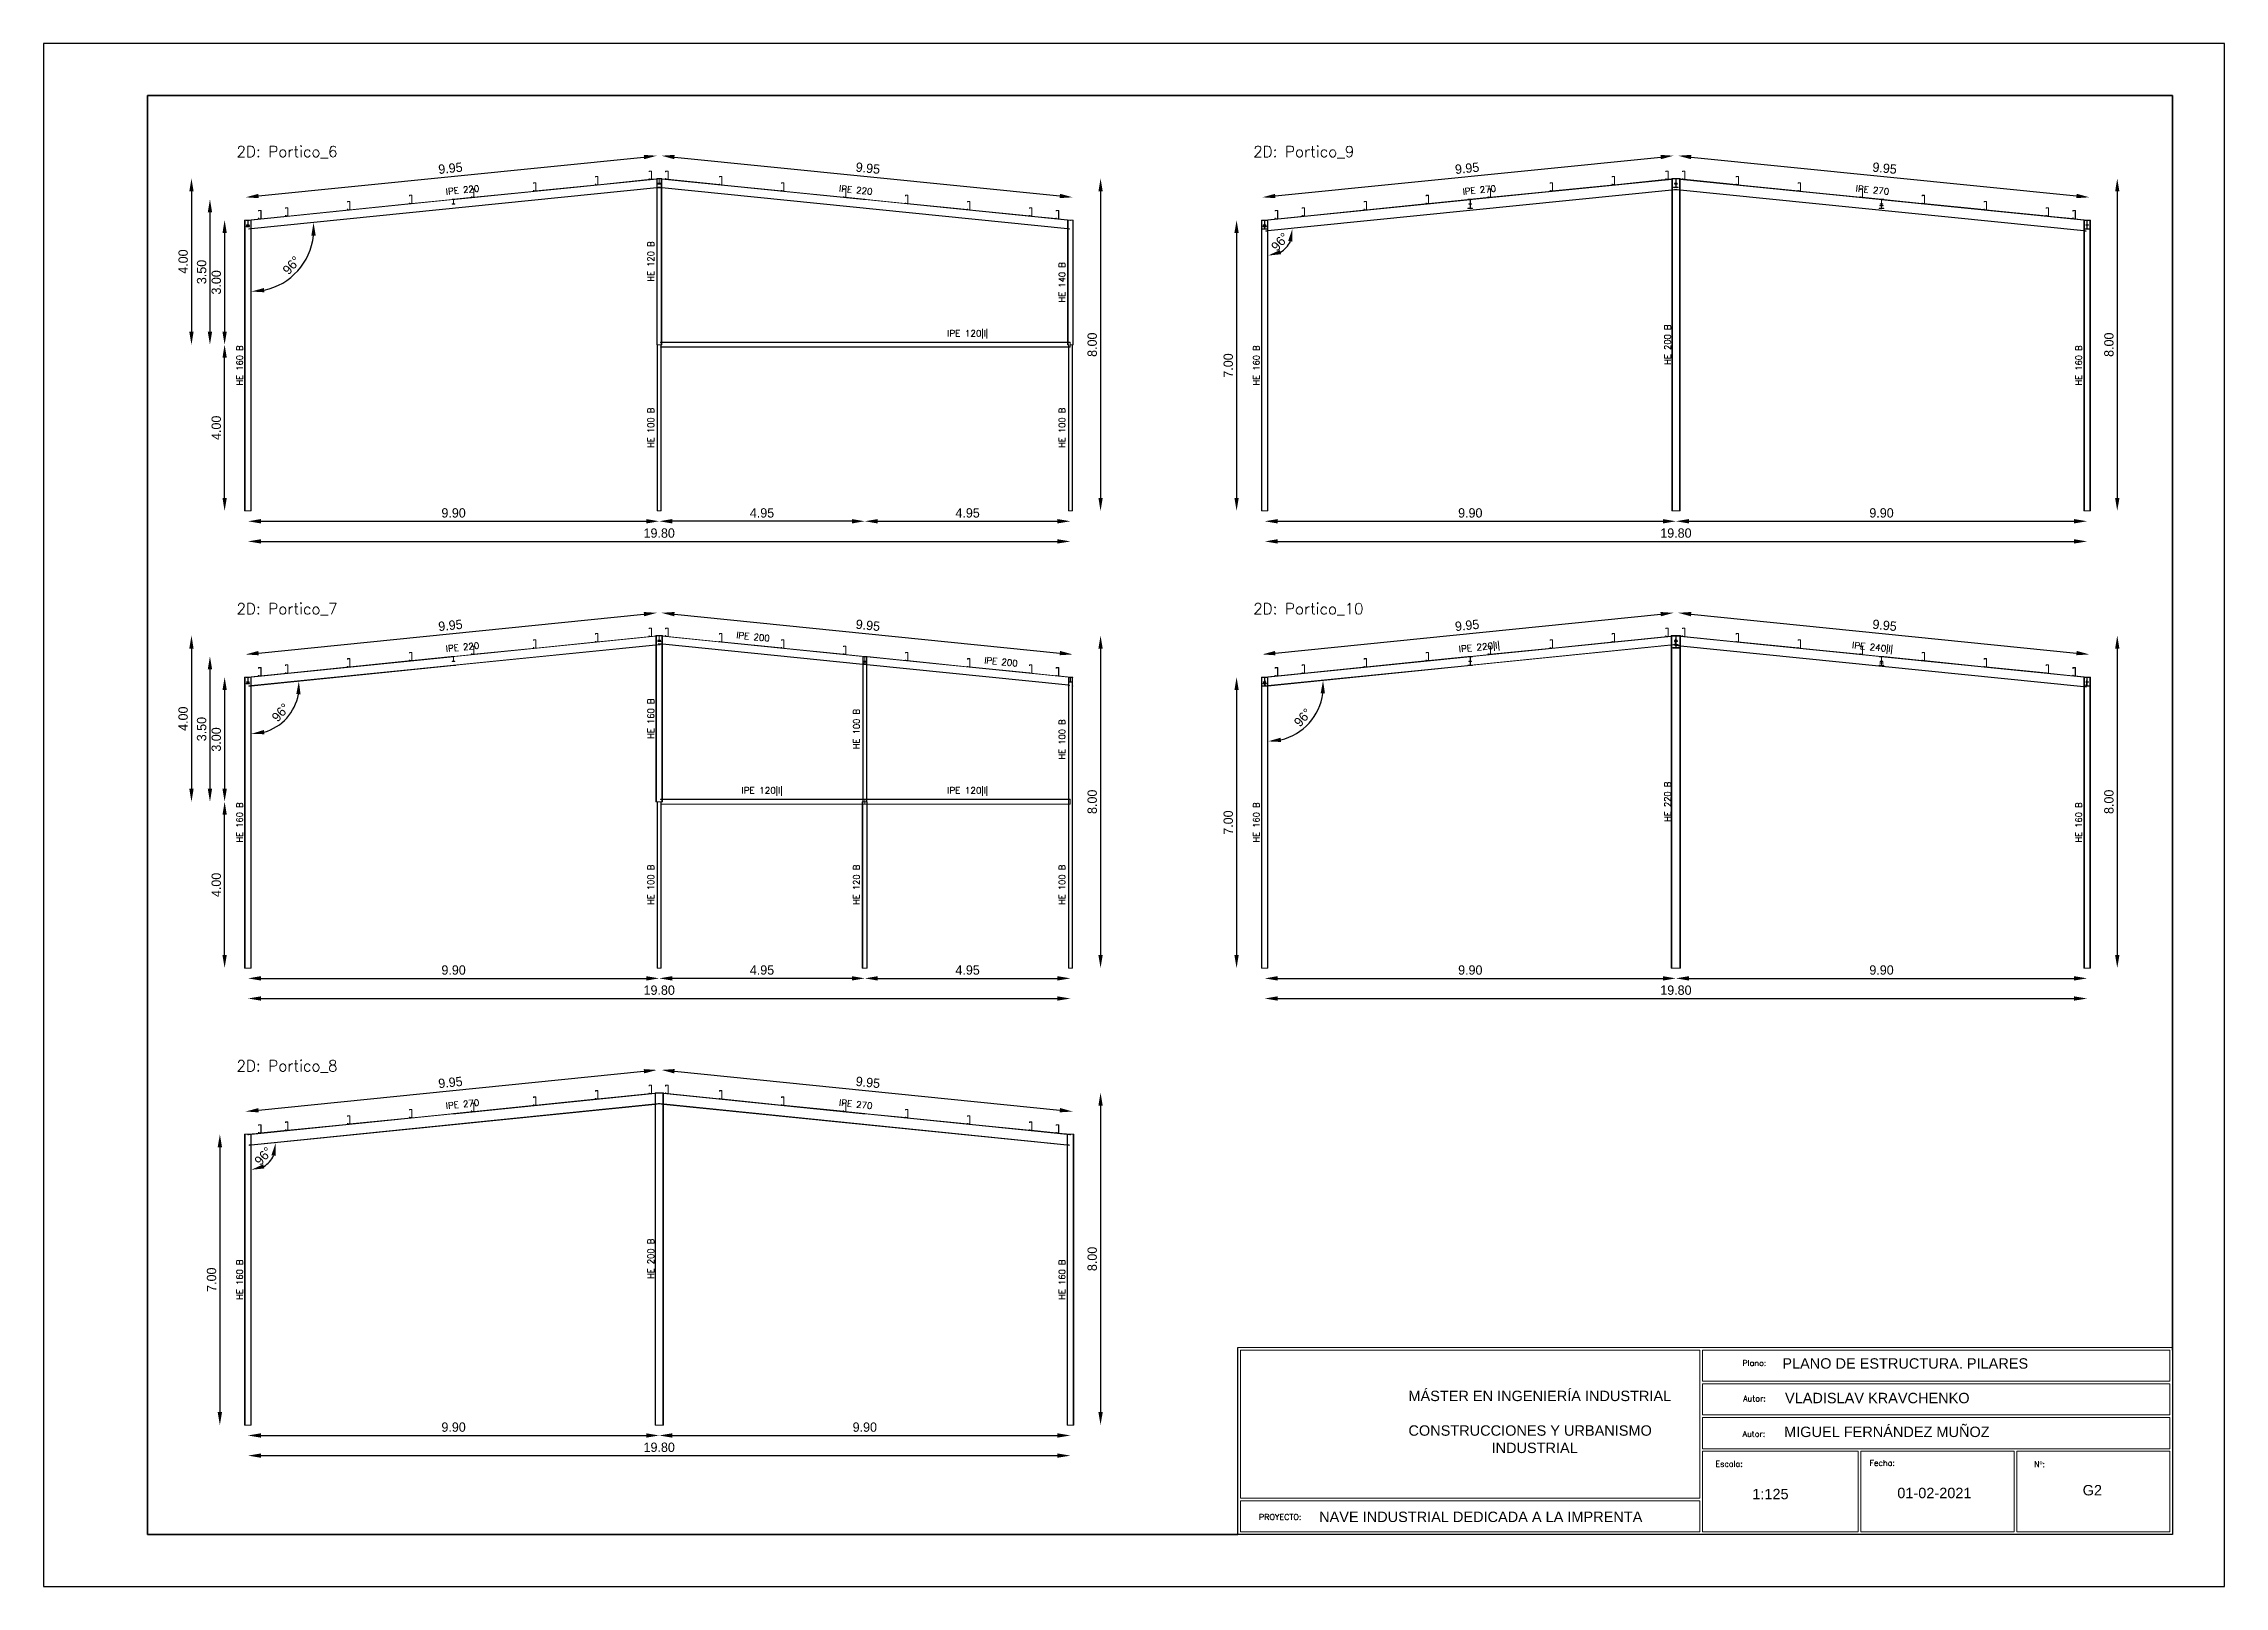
# Model space of a CAD drawing. Header units: inches. Extents: x 72863 to 73068, y 49095 to 49225.
# Drawn here: x 72907.03 to 72949.03, y 49195.01 to 49224.71 of the extents above; entities that cross this region are included whole.
import ezdxf
from ezdxf.enums import TextEntityAlignment as Align

# ---------------------------------------------------------------- set-up
doc = ezdxf.new("R2010")
doc.units = ezdxf.units.IN
doc.layers.get('0').update_dxf_attribs({"lineweight": 15})
for name, color, linetype, lineweight in [('BARRAS_DE_ACERO', 7, 'Continuous', 9), ('Cotas', 200, 'Continuous', 9), ('REFERENCIA_DE_LAS_BARRAS', 2, 'Continuous', 9), ('TITULOS', 9, 'Continuous', 9)]:
    doc.layers.add(name, color=color, linetype=linetype, lineweight=lineweight)
doc.layers.add('VG', color=7, linetype='Continuous')
doc.styles.add('CYPETXT', font='romans__.ttf', dxfattribs={"height": 0.2})
doc.styles.add('RomanS', font='')
doc.styles.get("Standard").update_dxf_attribs({"font": 'arial.ttf'})
doc.styles.get('RomanS').set_extended_font_data('Porsche')
doc.dimstyles.new('100-color', dxfattribs={"dimtxt": 0.18, "dimasz": 0.25, "dimexe": 0, "dimexo": 0.5, "dimgap": 0.07, "dimtad": 1, "dimlfac": 1.25, "dimzin": 4, "dimdsep": 46, "dimtxsty": 'RomanS', "dimcen": 0.1, "dimse1": 1, "dimse2": 1, "dimadec": 0, "dimazin": 0, "dimtfac": 1, "dimtix": 1, "dimtmove": 2, "dimatfit": 3, "dimfxl": 1, "dimtvp": 1.058824, "dimtolj": 1, "dimtzin": 1, "dimarcsym": 0})

msp = doc.modelspace()

# ---------------------------------------------------------------- texts
at = {"char_height": 0.2, "attachment_point": 1}
for s, width, insert in [('PLANO DE ESTRUCTURA. PILARES', 7.513777, (72940.5187, 49199.4028)), ('1:125', 2.031377, (72939.9402, 49196.8887)), ('G2', 2.031377, (72946.3028, 49196.9627))]:
    msp.add_mtext_dynamic_manual_height_columns(s, width=width, gutter_width=1, heights=[0], dxfattribs=dict(at, insert=insert))
at = {"layer": 'REFERENCIA_DE_LAS_BARRAS', "style": 'CYPETXT'}
for s, rotation, width, p, p2 in [('IPE 220', 5.7995, 0.843848, (72914.7862, 49221.8005), (72915.4273, 49221.8656)), ('IPE 220', 354.2005, 0.843848, (72922.3479, 49221.8653), (72922.989, 49221.8002)), ('IPE 270', 5.7995, 0.843848, (72934.3672, 49221.8005), (72935.0083, 49221.8656)), ('IPE 270', 354.2005, 0.843848, (72941.9289, 49221.8653), (72942.57, 49221.8002)), ('HE 120 B', 90, 0.77604, (72918.7883, 49220.128), (72918.7883, 49220.902)), ('HE 140 B', 90, 0.77604, (72926.7083, 49219.728), (72926.7083, 49220.502)), ('HE 200 B', 90, 0.77604, (72938.3693, 49218.528), (72938.3693, 49219.302)), ('HE 160 B', 90, 0.77604, (72910.8683, 49218.128), (72910.8683, 49218.902)), ('HE 160 B', 90, 0.77604, (72930.4493, 49218.128), (72930.4493, 49218.902)), ('HE 160 B', 90, 0.77604, (72946.2893, 49218.128), (72946.2893, 49218.902)), ('HE 100 B', 90, 0.77604, (72918.7883, 49216.928), (72918.7883, 49217.702)), ('HE 100 B', 90, 0.77604, (72926.7083, 49216.928), (72926.7083, 49217.702)), ('IPE 220', 5.7995, 0.843848, (72914.7862, 49213.0005), (72915.4273, 49213.0656)), ('IPE 200', 354.2005, 0.843848, (72920.3679, 49213.2653), (72921.009, 49213.2002)), ('IPE 220|I|', 5.7995, 0.866214, (72934.2955, 49212.9933), (72935.0799, 49213.0729)), ('IPE 240|I|', 354.2005, 0.866214, (72941.8572, 49213.0725), (72942.6416, 49212.9928)), ('IPE 200', 354.2005, 0.843848, (72925.1436, 49212.7829), (72925.7847, 49212.7178)), ('HE 160 B', 90, 0.77604, (72918.7883, 49211.328), (72918.7883, 49212.102)), ('HE 100 B', 90, 0.77604, (72922.7483, 49211.128), (72922.7483, 49211.902)), ('HE 100 B', 90, 0.77604, (72926.7083, 49210.928), (72926.7083, 49211.702)), ('HE 220 B', 90, 0.77604, (72938.3693, 49209.728), (72938.3693, 49210.502)), ('HE 160 B', 90, 0.77604, (72910.8683, 49209.328), (72910.8683, 49210.102)), ('HE 160 B', 90, 0.77604, (72930.4493, 49209.328), (72930.4493, 49210.102)), ('HE 160 B', 90, 0.77604, (72946.2893, 49209.328), (72946.2893, 49210.102)), ('HE 100 B', 90, 0.77604, (72918.7883, 49208.128), (72918.7883, 49208.902)), ('HE 120 B', 90, 0.77604, (72922.7483, 49208.128), (72922.7483, 49208.902)), ('HE 100 B', 90, 0.77604, (72926.7083, 49208.128), (72926.7083, 49208.902)), ('IPE 270', 5.7995, 0.843848, (72914.7862, 49204.2005), (72915.4273, 49204.2656)), ('IPE 270', 354.2005, 0.843848, (72922.3479, 49204.2653), (72922.989, 49204.2002)), ('HE 200 B', 90, 0.77604, (72918.7883, 49200.928), (72918.7883, 49201.702)), ('HE 160 B', 90, 0.77604, (72910.8683, 49200.528), (72910.8683, 49201.302)), ('HE 160 B', 90, 0.77604, (72926.7083, 49200.528), (72926.7083, 49201.302))]:
    msp.add_text(s, height=0.12267, rotation=rotation, dxfattribs=dict(at, width=width)).set_placement(p, p2, align=Align.FIT)
at = {"layer": 'REFERENCIA_DE_LAS_BARRAS', "style": 'CYPETXT', "width": 0.866214}
for p, p2 in [((72924.4335, 49219.0729), (72925.2219, 49219.0729)), ((72920.4735, 49210.2729), (72921.2619, 49210.2729)), ((72924.4335, 49210.2729), (72925.2219, 49210.2729))]:
    msp.add_text('IPE 120|I|', height=0.12267, dxfattribs=at).set_placement(p, p2, align=Align.FIT)
at = {"layer": 'TITULOS', "style": 'CYPETXT'}
for s, width, p, p2 in [('2D: Portico_6', 0.831276, (72910.7477, 49222.5255), (72912.6933, 49222.5255)), ('2D: Portico_9', 0.831276, (72930.3286, 49222.5255), (72932.2742, 49222.5255)), ('2D: Portico_7', 0.831276, (72910.7477, 49213.7255), (72912.6933, 49213.7255)), ('2D: Portico_10', 0.834569, (72930.3286, 49213.7255), (72932.4534, 49213.7255)), ('2D: Portico_8', 0.831276, (72910.7477, 49204.9255), (72912.6933, 49204.9255))]:
    msp.add_text(s, height=0.213333, dxfattribs=dict(at, width=width)).set_placement(p, p2, align=Align.FIT)

# ---------------------------------------------------------------- blocks, each defined once
blk = doc.blocks.new('PLANTILLA')
for p, q in [((72903.71, 49199.611), (72885.71, 49199.611)), ((72885.71, 49199.611), (72885.71, 49196.011)), ((72885.76, 49196.711), (72885.76, 49199.561)), ((72885.76, 49199.561), (72894.61, 49199.561)), ((72894.61, 49199.561), (72894.61, 49198.911)), ((72894.66, 49199.561), (72903.66, 49199.561)), ((72894.66, 49198.961), (72894.66, 49199.561)), ((72903.66, 49199.561), (72903.66, 49198.961)), ((72903.71, 49196.011), (72903.71, 49199.611)), ((72894.61, 49198.911), (72894.61, 49198.261)), ((72903.66, 49198.961), (72894.66, 49198.961)), ((72894.66, 49198.911), (72903.66, 49198.911)), ((72894.66, 49198.311), (72894.66, 49198.911)), ((72903.66, 49198.911), (72903.66, 49198.311)), ((72894.61, 49198.261), (72894.61, 49197.611)), ((72903.66, 49198.311), (72894.66, 49198.311)), ((72894.66, 49198.261), (72903.66, 49198.261)), ((72894.66, 49197.661), (72894.66, 49198.261)), ((72903.66, 49198.261), (72903.66, 49197.661)), ((72894.61, 49197.611), (72894.61, 49196.711)), ((72903.66, 49197.661), (72894.66, 49197.661)), ((72894.66, 49197.611), (72897.66, 49197.611)), ((72894.66, 49197.611), (72894.66, 49196.061)), ((72897.66, 49196.061), (72897.66, 49197.611)), ((72897.71, 49197.611), (72900.66, 49197.611)), ((72897.71, 49196.061), (72897.71, 49197.611)), ((72900.66, 49196.061), (72900.66, 49197.611)), ((72900.71, 49197.611), (72903.66, 49197.611)), ((72900.71, 49196.061), (72900.71, 49197.611)), ((72903.66, 49197.611), (72903.66, 49196.061)), ((72885.76, 49196.711), (72894.61, 49196.711)), ((72885.76, 49196.061), (72885.76, 49196.661)), ((72894.61, 49196.661), (72885.76, 49196.661)), ((72894.61, 49196.661), (72894.61, 49196.061)), ((72885.71, 49196.011), (72903.71, 49196.011)), ((72894.61, 49196.061), (72885.76, 49196.061)), ((72897.66, 49196.061), (72894.66, 49196.061)), ((72900.66, 49196.061), (72897.71, 49196.061)), ((72903.66, 49196.061), (72900.71, 49196.061))]:
    blk.add_line(p, q)
at = {"layer": 'VG'}
for p, q in [((72904.71, 49224.711), (72862.71, 49224.711)), ((72862.71, 49224.711), (72862.71, 49195.011)), ((72904.71, 49195.011), (72904.71, 49224.711)), ((72864.71, 49196.011), (72864.71, 49223.711)), ((72864.71, 49223.711), (72903.71, 49223.711)), ((72903.71, 49223.711), (72903.71, 49196.011)), ((72903.71, 49196.011), (72864.71, 49196.011)), ((72862.71, 49195.011), (72904.71, 49195.011))]:
    blk.add_line(p, q, dxfattribs=at)
blk.add_lwpolyline([(72903.71, 49199.561), (72903.71, 49223.711), (72864.71, 49223.711), (72864.71, 49196.011), (72885.71, 49196.011), (72885.71, 49199.611)], dxfattribs=at)
at = {"char_height": 0.11204, "attachment_point": 1}
for s, insert in [('{\\Fsimplex8|c0;Plano:}', (72895.427, 49199.367)), ('{\\Fsimplex8|c0;Autor:}', (72895.441, 49198.685)), ('{\\Fsimplex8|c0;Autor:}', (72895.43, 49198.002)), ('{\\Fsimplex8|c0;Escala:}', (72894.907, 49197.426)), ('{\\Fsimplex8|c0;Fecha:}', (72897.875, 49197.443)), ('{\\Fsimplex8|c0;Nº:}', (72901.047, 49197.419)), ('{\\Fsimplex8|c0;PROYECTO:}', (72886.117, 49196.403))]:
    blk.add_mtext(s, dxfattribs=dict(at, insert=insert))
at = {"char_height": 0.2, "attachment_point": 1}
for s, width, insert in [('MÁSTER EN INGENIERÍA INDUSTRIAL\\P\\PCONSTRUCCIONES Y URBANISMO\\P^I^IINDUSTRIAL', 5.52485, (72888.996, 49198.778)), ('VLADISLAV KRAVCHENKO', 6.14205, (72896.248, 49198.737)), ('MIGUEL FERNÁNDEZ MUÑOZ', 6.14205, (72896.231, 49198.086)), ('01-02-2021', 2.08938, (72898.411, 49196.909)), ('NAVE INDUSTRIAL DEDICADA A LA IMPRENTA', 6.85352, (72887.276, 49196.45))]:
    blk.add_mtext_dynamic_manual_height_columns(s, width=width, gutter_width=1, heights=[0], dxfattribs=dict(at, insert=insert))
blk = doc.blocks.new('*D94')
at = {"layer": 'Cotas', "color": 0, "lineweight": -2, "transparency": 16777216}
blk.add_line((72922.598, 49215.516), (72919.138, 49215.516), dxfattribs=at)
at = {"layer": 'Cotas', "color": 0, "transparency": 16777216}
for points in [[(72919.138, 49215.558), (72919.138, 49215.474), (72918.888, 49215.516)], [(72922.598, 49215.558), (72922.598, 49215.474), (72922.848, 49215.516)]]:
    blk.add_solid(points, dxfattribs=at)
at = {"layer": 'Defpoints', "color": 0, "transparency": 16777216}
for p in [(72918.888, 49215.715), (72922.848, 49215.715), (72918.888, 49215.516)]:
    blk.add_point(p, dxfattribs=at)
at = {"layer": 'Cotas', "color": 0, "transparency": 16777216, "insert": (72920.868, 49215.676), "char_height": 0.18, "attachment_point": 5, "style": 'RomanS'}
blk.add_mtext('\\A1;4.95', dxfattribs=at)
blk = doc.blocks.new('*D95')
at = {"layer": 'Cotas', "color": 0, "lineweight": -2, "transparency": 16777216}
blk.add_line((72911.218, 49215.128), (72926.558, 49215.128), dxfattribs=at)
at = {"layer": 'Cotas', "color": 0, "transparency": 16777216}
for points in [[(72911.218, 49215.17), (72911.218, 49215.087), (72910.968, 49215.128)], [(72926.558, 49215.17), (72926.558, 49215.087), (72926.808, 49215.128)]]:
    blk.add_solid(points, dxfattribs=at)
at = {"layer": 'Defpoints', "color": 0, "transparency": 16777216}
for p in [(72910.968, 49215.715), (72926.808, 49215.715), (72926.808, 49215.128)]:
    blk.add_point(p, dxfattribs=at)
at = {"layer": 'Cotas', "color": 0, "transparency": 16777216, "insert": (72918.888, 49215.288), "char_height": 0.18, "attachment_point": 5, "style": 'RomanS'}
blk.add_mtext('\\A1;19.80', dxfattribs=at)
blk = doc.blocks.new('*D96')
at = {"layer": 'Cotas', "color": 0, "lineweight": -2, "transparency": 16777216}
blk.add_line((72910.518, 49215.965), (72910.518, 49218.665), dxfattribs=at)
at = {"layer": 'Cotas', "color": 0, "transparency": 16777216}
for points in [[(72910.477, 49218.665), (72910.56, 49218.665), (72910.518, 49218.915)], [(72910.477, 49215.965), (72910.56, 49215.965), (72910.518, 49215.715)]]:
    blk.add_solid(points, dxfattribs=at)
at = {"layer": 'Defpoints', "color": 0, "transparency": 16777216}
for p in [(72910.518, 49218.915), (72910.968, 49218.915), (72910.968, 49215.715)]:
    blk.add_point(p, dxfattribs=at)
at = {"layer": 'Cotas', "color": 0, "transparency": 16777216, "insert": (72910.358, 49217.315), "char_height": 0.18, "attachment_point": 5, "rotation": 90, "style": 'RomanS'}
blk.add_mtext('\\A1;4.00', dxfattribs=at)
blk = doc.blocks.new('*D97')
at = {"layer": 'Cotas', "color": 0, "lineweight": -2, "transparency": 16777216}
blk.add_line((72910.518, 49221.065), (72910.518, 49219.165), dxfattribs=at)
at = {"layer": 'Cotas', "color": 0, "transparency": 16777216}
for points in [[(72910.477, 49221.065), (72910.56, 49221.065), (72910.518, 49221.315)], [(72910.477, 49219.165), (72910.56, 49219.165), (72910.518, 49218.915)]]:
    blk.add_solid(points, dxfattribs=at)
at = {"layer": 'Defpoints', "color": 0, "transparency": 16777216}
for p in [(72910.968, 49221.315), (72910.518, 49218.915), (72910.968, 49218.915)]:
    blk.add_point(p, dxfattribs=at)
at = {"layer": 'Cotas', "color": 0, "transparency": 16777216, "insert": (72910.358, 49220.115), "char_height": 0.18, "attachment_point": 5, "rotation": 90, "style": 'RomanS'}
blk.add_mtext('\\A1;3.00', dxfattribs=at)
blk = doc.blocks.new('*D98')
at = {"layer": 'Cotas', "color": 0, "lineweight": -2, "transparency": 16777216}
blk.add_line((72923.098, 49215.516), (72926.558, 49215.516), dxfattribs=at)
at = {"layer": 'Cotas', "color": 0, "transparency": 16777216}
for points in [[(72923.098, 49215.558), (72923.098, 49215.474), (72922.848, 49215.516)], [(72926.558, 49215.558), (72926.558, 49215.474), (72926.808, 49215.516)]]:
    blk.add_solid(points, dxfattribs=at)
at = {"layer": 'Defpoints', "color": 0, "transparency": 16777216}
for p in [(72922.848, 49215.715), (72926.808, 49215.715), (72926.808, 49215.516)]:
    blk.add_point(p, dxfattribs=at)
at = {"layer": 'Cotas', "color": 0, "transparency": 16777216, "insert": (72924.828, 49215.676), "char_height": 0.18, "attachment_point": 5, "style": 'RomanS'}
blk.add_mtext('\\A1;4.95', dxfattribs=at)
blk = doc.blocks.new('*D99')
at = {"layer": 'Cotas', "color": 0, "lineweight": -2, "transparency": 16777216}
blk.add_line((72910.236, 49221.465), (72910.236, 49219.165), dxfattribs=at)
at = {"layer": 'Cotas', "color": 0, "transparency": 16777216}
for points in [[(72910.194, 49221.465), (72910.277, 49221.465), (72910.236, 49221.715)], [(72910.194, 49219.165), (72910.277, 49219.165), (72910.236, 49218.915)]]:
    blk.add_solid(points, dxfattribs=at)
at = {"layer": 'Defpoints', "color": 0, "transparency": 16777216}
for p in [(72914.928, 49221.715), (72910.236, 49218.915), (72914.928, 49218.915)]:
    blk.add_point(p, dxfattribs=at)
at = {"layer": 'Cotas', "color": 0, "transparency": 16777216, "insert": (72910.076, 49220.315), "char_height": 0.18, "attachment_point": 5, "rotation": 90, "style": 'RomanS'}
blk.add_mtext('\\A1;3.50', dxfattribs=at)
blk = doc.blocks.new('*D100')
at = {"layer": 'Cotas', "color": 0, "lineweight": -2, "transparency": 16777216}
blk.add_line((72909.88, 49221.865), (72909.88, 49219.165), dxfattribs=at)
at = {"layer": 'Cotas', "color": 0, "transparency": 16777216}
for points in [[(72909.838, 49221.865), (72909.921, 49221.865), (72909.88, 49222.115)], [(72909.838, 49219.165), (72909.921, 49219.165), (72909.88, 49218.915)]]:
    blk.add_solid(points, dxfattribs=at)
at = {"layer": 'Defpoints', "color": 0, "transparency": 16777216}
for p in [(72918.888, 49222.115), (72909.88, 49218.915), (72918.888, 49218.915)]:
    blk.add_point(p, dxfattribs=at)
at = {"layer": 'Cotas', "color": 0, "transparency": 16777216, "insert": (72909.72, 49220.515), "char_height": 0.18, "attachment_point": 5, "rotation": 90, "style": 'RomanS'}
blk.add_mtext('\\A1;4.00', dxfattribs=at)
blk = doc.blocks.new('*D101')
at = {"layer": 'Cotas', "color": 0, "lineweight": -2, "transparency": 16777216}
blk.add_line((72927.388, 49221.865), (72927.388, 49215.965), dxfattribs=at)
at = {"layer": 'Cotas', "color": 0, "transparency": 16777216}
for points in [[(72927.347, 49221.865), (72927.43, 49221.865), (72927.388, 49222.115)], [(72927.347, 49215.965), (72927.43, 49215.965), (72927.388, 49215.715)]]:
    blk.add_solid(points, dxfattribs=at)
at = {"layer": 'Defpoints', "color": 0, "transparency": 16777216}
for p in [(72918.888, 49222.115), (72918.888, 49215.715), (72927.388, 49215.715)]:
    blk.add_point(p, dxfattribs=at)
at = {"layer": 'Cotas', "color": 0, "transparency": 16777216, "insert": (72927.228, 49218.915), "char_height": 0.18, "attachment_point": 5, "rotation": 90, "style": 'RomanS'}
blk.add_mtext('\\A1;8.00', dxfattribs=at)
blk = doc.blocks.new('*D133')
at = {"layer": 'Cotas', "color": 0, "lineweight": -2, "transparency": 16777216}
blk.add_line((72911.218, 49215.516), (72918.638, 49215.516), dxfattribs=at)
at = {"layer": 'Cotas', "color": 0, "transparency": 16777216}
for points in [[(72911.218, 49215.558), (72911.218, 49215.474), (72910.968, 49215.516)], [(72918.638, 49215.558), (72918.638, 49215.474), (72918.888, 49215.516)]]:
    blk.add_solid(points, dxfattribs=at)
at = {"layer": 'Defpoints', "color": 0, "transparency": 16777216}
for p in [(72910.968, 49215.715), (72918.888, 49215.715), (72918.888, 49215.516)]:
    blk.add_point(p, dxfattribs=at)
at = {"layer": 'Cotas', "color": 0, "transparency": 16777216, "insert": (72914.928, 49215.676), "char_height": 0.18, "attachment_point": 5, "style": 'RomanS'}
blk.add_mtext('\\A1;9.90', dxfattribs=at)
blk = doc.blocks.new('*D134')
at = {"layer": 'Cotas', "color": 0, "lineweight": -2, "transparency": 16777216}
blk.add_line((72911.172, 49221.778), (72918.595, 49222.528), dxfattribs=at)
at = {"layer": 'Cotas', "color": 0, "transparency": 16777216}
for points in [[(72918.591, 49222.569), (72918.599, 49222.486), (72918.843, 49222.553)], [(72911.168, 49221.819), (72911.176, 49221.736), (72910.923, 49221.753)]]:
    blk.add_solid(points, dxfattribs=at)
at = {"layer": 'Defpoints', "color": 0, "transparency": 16777216}
for p in [(72918.843, 49222.553), (72918.888, 49222.115), (72910.968, 49221.315)]:
    blk.add_point(p, dxfattribs=at)
at = {"layer": 'Cotas', "color": 0, "transparency": 16777216, "insert": (72914.867, 49222.312), "char_height": 0.18, "attachment_point": 5, "rotation": 5.7679, "style": 'RomanS'}
blk.add_mtext('\\A1;9.95', dxfattribs=at)
blk = doc.blocks.new('*D135')
at = {"layer": 'Cotas', "color": 0, "lineweight": -2, "transparency": 16777216}
blk.add_line((72919.181, 49222.528), (72926.603, 49221.778), dxfattribs=at)
at = {"layer": 'Cotas', "color": 0, "transparency": 16777216}
for points in [[(72919.185, 49222.57), (72919.176, 49222.487), (72918.932, 49222.553)], [(72926.607, 49221.82), (72926.599, 49221.737), (72926.852, 49221.753)]]:
    blk.add_solid(points, dxfattribs=at)
at = {"layer": 'Defpoints', "color": 0, "transparency": 16777216}
for p in [(72918.888, 49222.115), (72926.852, 49221.753), (72926.808, 49221.315)]:
    blk.add_point(p, dxfattribs=at)
at = {"layer": 'Cotas', "color": 0, "transparency": 16777216, "insert": (72922.908, 49222.313), "char_height": 0.18, "attachment_point": 5, "rotation": 354.2321, "style": 'RomanS'}
blk.add_mtext('\\A1;9.95', dxfattribs=at)
blk = doc.blocks.new('*D136')
at = {"layer": 'Cotas', "color": 0, "lineweight": -2, "transparency": 16777216}
blk.add_arc((72911.032, 49221.145), 1.205, 281.9045, 353.8634, dxfattribs=at)
at = {"layer": 'Cotas', "color": 0, "transparency": 16777216}
for points in [[(72912.188, 49221.016), (72912.272, 49221.016), (72912.231, 49221.266)], [(72911.285, 49219.924), (72911.276, 49220.006), (72911.032, 49219.939)]]:
    blk.add_solid(points, dxfattribs=at)
at = {"layer": 'Defpoints', "color": 0, "transparency": 16777216}
for p in [(72918.84, 49221.933), (72911.032, 49221.145), (72911.032, 49221.145), (72911.669, 49220.121), (72911.032, 49215.715)]:
    blk.add_point(p, dxfattribs=at)
at = {"layer": 'Cotas', "color": 0, "transparency": 16777216, "insert": (72911.807, 49220.443), "char_height": 0.18, "attachment_point": 5, "rotation": 47.8839, "style": 'RomanS'}
blk.add_mtext('\\A1;96°', dxfattribs=at)
blk = doc.blocks.new('*D107')
at = {"layer": 'Cotas', "color": 0, "lineweight": -2, "transparency": 16777216}
blk.add_line((72922.598, 49206.716), (72919.138, 49206.716), dxfattribs=at)
at = {"layer": 'Cotas', "color": 0, "transparency": 16777216}
for points in [[(72919.138, 49206.758), (72919.138, 49206.674), (72918.888, 49206.716)], [(72922.598, 49206.758), (72922.598, 49206.674), (72922.848, 49206.716)]]:
    blk.add_solid(points, dxfattribs=at)
at = {"layer": 'Defpoints', "color": 0, "transparency": 16777216}
for p in [(72918.888, 49206.915), (72922.848, 49206.915), (72918.888, 49206.716)]:
    blk.add_point(p, dxfattribs=at)
at = {"layer": 'Cotas', "color": 0, "transparency": 16777216, "insert": (72920.868, 49206.876), "char_height": 0.18, "attachment_point": 5, "style": 'RomanS'}
blk.add_mtext('\\A1;4.95', dxfattribs=at)
blk = doc.blocks.new('*D108')
at = {"layer": 'Cotas', "color": 0, "lineweight": -2, "transparency": 16777216}
blk.add_line((72911.218, 49206.328), (72926.558, 49206.328), dxfattribs=at)
at = {"layer": 'Cotas', "color": 0, "transparency": 16777216}
for points in [[(72911.218, 49206.37), (72911.218, 49206.287), (72910.968, 49206.328)], [(72926.558, 49206.37), (72926.558, 49206.287), (72926.808, 49206.328)]]:
    blk.add_solid(points, dxfattribs=at)
at = {"layer": 'Defpoints', "color": 0, "transparency": 16777216}
for p in [(72910.968, 49206.915), (72926.808, 49206.915), (72926.808, 49206.328)]:
    blk.add_point(p, dxfattribs=at)
at = {"layer": 'Cotas', "color": 0, "transparency": 16777216, "insert": (72918.888, 49206.488), "char_height": 0.18, "attachment_point": 5, "style": 'RomanS'}
blk.add_mtext('\\A1;19.80', dxfattribs=at)
blk = doc.blocks.new('*D109')
at = {"layer": 'Cotas', "color": 0, "lineweight": -2, "transparency": 16777216}
blk.add_line((72910.518, 49207.165), (72910.518, 49209.865), dxfattribs=at)
at = {"layer": 'Cotas', "color": 0, "transparency": 16777216}
for points in [[(72910.477, 49209.865), (72910.56, 49209.865), (72910.518, 49210.115)], [(72910.477, 49207.165), (72910.56, 49207.165), (72910.518, 49206.915)]]:
    blk.add_solid(points, dxfattribs=at)
at = {"layer": 'Defpoints', "color": 0, "transparency": 16777216}
for p in [(72910.518, 49210.115), (72910.968, 49210.115), (72910.968, 49206.915)]:
    blk.add_point(p, dxfattribs=at)
at = {"layer": 'Cotas', "color": 0, "transparency": 16777216, "insert": (72910.358, 49208.515), "char_height": 0.18, "attachment_point": 5, "rotation": 90, "style": 'RomanS'}
blk.add_mtext('\\A1;4.00', dxfattribs=at)
blk = doc.blocks.new('*D110')
at = {"layer": 'Cotas', "color": 0, "lineweight": -2, "transparency": 16777216}
blk.add_line((72910.518, 49212.265), (72910.518, 49210.365), dxfattribs=at)
at = {"layer": 'Cotas', "color": 0, "transparency": 16777216}
for points in [[(72910.477, 49212.265), (72910.56, 49212.265), (72910.518, 49212.515)], [(72910.477, 49210.365), (72910.56, 49210.365), (72910.518, 49210.115)]]:
    blk.add_solid(points, dxfattribs=at)
at = {"layer": 'Defpoints', "color": 0, "transparency": 16777216}
for p in [(72910.968, 49212.515), (72910.518, 49210.115), (72910.968, 49210.115)]:
    blk.add_point(p, dxfattribs=at)
at = {"layer": 'Cotas', "color": 0, "transparency": 16777216, "insert": (72910.358, 49211.315), "char_height": 0.18, "attachment_point": 5, "rotation": 90, "style": 'RomanS'}
blk.add_mtext('\\A1;3.00', dxfattribs=at)
blk = doc.blocks.new('*D111')
at = {"layer": 'Cotas', "color": 0, "lineweight": -2, "transparency": 16777216}
blk.add_line((72923.098, 49206.716), (72926.558, 49206.716), dxfattribs=at)
at = {"layer": 'Cotas', "color": 0, "transparency": 16777216}
for points in [[(72923.098, 49206.758), (72923.098, 49206.674), (72922.848, 49206.716)], [(72926.558, 49206.758), (72926.558, 49206.674), (72926.808, 49206.716)]]:
    blk.add_solid(points, dxfattribs=at)
at = {"layer": 'Defpoints', "color": 0, "transparency": 16777216}
for p in [(72922.848, 49206.915), (72926.808, 49206.915), (72926.808, 49206.716)]:
    blk.add_point(p, dxfattribs=at)
at = {"layer": 'Cotas', "color": 0, "transparency": 16777216, "insert": (72924.828, 49206.876), "char_height": 0.18, "attachment_point": 5, "style": 'RomanS'}
blk.add_mtext('\\A1;4.95', dxfattribs=at)
blk = doc.blocks.new('*D112')
at = {"layer": 'Cotas', "color": 0, "lineweight": -2, "transparency": 16777216}
blk.add_line((72910.236, 49212.665), (72910.236, 49210.365), dxfattribs=at)
at = {"layer": 'Cotas', "color": 0, "transparency": 16777216}
for points in [[(72910.194, 49212.665), (72910.277, 49212.665), (72910.236, 49212.915)], [(72910.194, 49210.365), (72910.277, 49210.365), (72910.236, 49210.115)]]:
    blk.add_solid(points, dxfattribs=at)
at = {"layer": 'Defpoints', "color": 0, "transparency": 16777216}
for p in [(72914.928, 49212.915), (72910.236, 49210.115), (72914.928, 49210.115)]:
    blk.add_point(p, dxfattribs=at)
at = {"layer": 'Cotas', "color": 0, "transparency": 16777216, "insert": (72910.076, 49211.515), "char_height": 0.18, "attachment_point": 5, "rotation": 90, "style": 'RomanS'}
blk.add_mtext('\\A1;3.50', dxfattribs=at)
blk = doc.blocks.new('*D113')
at = {"layer": 'Cotas', "color": 0, "lineweight": -2, "transparency": 16777216}
blk.add_line((72909.88, 49213.065), (72909.88, 49210.365), dxfattribs=at)
at = {"layer": 'Cotas', "color": 0, "transparency": 16777216}
for points in [[(72909.838, 49213.065), (72909.921, 49213.065), (72909.88, 49213.315)], [(72909.838, 49210.365), (72909.921, 49210.365), (72909.88, 49210.115)]]:
    blk.add_solid(points, dxfattribs=at)
at = {"layer": 'Defpoints', "color": 0, "transparency": 16777216}
for p in [(72918.888, 49213.315), (72909.88, 49210.115), (72918.888, 49210.115)]:
    blk.add_point(p, dxfattribs=at)
at = {"layer": 'Cotas', "color": 0, "transparency": 16777216, "insert": (72909.72, 49211.715), "char_height": 0.18, "attachment_point": 5, "rotation": 90, "style": 'RomanS'}
blk.add_mtext('\\A1;4.00', dxfattribs=at)
blk = doc.blocks.new('*D114')
at = {"layer": 'Cotas', "color": 0, "lineweight": -2, "transparency": 16777216}
blk.add_line((72927.388, 49213.065), (72927.388, 49207.165), dxfattribs=at)
at = {"layer": 'Cotas', "color": 0, "transparency": 16777216}
for points in [[(72927.347, 49213.065), (72927.43, 49213.065), (72927.388, 49213.315)], [(72927.347, 49207.165), (72927.43, 49207.165), (72927.388, 49206.915)]]:
    blk.add_solid(points, dxfattribs=at)
at = {"layer": 'Defpoints', "color": 0, "transparency": 16777216}
for p in [(72918.888, 49213.315), (72918.888, 49206.915), (72927.388, 49206.915)]:
    blk.add_point(p, dxfattribs=at)
at = {"layer": 'Cotas', "color": 0, "transparency": 16777216, "insert": (72927.228, 49210.115), "char_height": 0.18, "attachment_point": 5, "rotation": 90, "style": 'RomanS'}
blk.add_mtext('\\A1;8.00', dxfattribs=at)
blk = doc.blocks.new('*D115')
at = {"layer": 'Cotas', "color": 0, "lineweight": -2, "transparency": 16777216}
blk.add_line((72911.218, 49206.716), (72918.638, 49206.716), dxfattribs=at)
at = {"layer": 'Cotas', "color": 0, "transparency": 16777216}
for points in [[(72911.218, 49206.758), (72911.218, 49206.674), (72910.968, 49206.716)], [(72918.638, 49206.758), (72918.638, 49206.674), (72918.888, 49206.716)]]:
    blk.add_solid(points, dxfattribs=at)
at = {"layer": 'Defpoints', "color": 0, "transparency": 16777216}
for p in [(72910.968, 49206.915), (72918.888, 49206.915), (72918.888, 49206.716)]:
    blk.add_point(p, dxfattribs=at)
at = {"layer": 'Cotas', "color": 0, "transparency": 16777216, "insert": (72914.928, 49206.876), "char_height": 0.18, "attachment_point": 5, "style": 'RomanS'}
blk.add_mtext('\\A1;9.90', dxfattribs=at)
blk = doc.blocks.new('*D116')
at = {"layer": 'Cotas', "color": 0, "lineweight": -2, "transparency": 16777216}
blk.add_line((72911.172, 49212.978), (72918.595, 49213.728), dxfattribs=at)
at = {"layer": 'Cotas', "color": 0, "transparency": 16777216}
for points in [[(72918.591, 49213.769), (72918.599, 49213.686), (72918.843, 49213.753)], [(72911.168, 49213.019), (72911.176, 49212.936), (72910.923, 49212.953)]]:
    blk.add_solid(points, dxfattribs=at)
at = {"layer": 'Defpoints', "color": 0, "transparency": 16777216}
for p in [(72918.843, 49213.753), (72918.888, 49213.315), (72910.968, 49212.515)]:
    blk.add_point(p, dxfattribs=at)
at = {"layer": 'Cotas', "color": 0, "transparency": 16777216, "insert": (72914.867, 49213.512), "char_height": 0.18, "attachment_point": 5, "rotation": 5.7679, "style": 'RomanS'}
blk.add_mtext('\\A1;9.95', dxfattribs=at)
blk = doc.blocks.new('*D117')
at = {"layer": 'Cotas', "color": 0, "lineweight": -2, "transparency": 16777216}
blk.add_line((72919.181, 49213.728), (72926.603, 49212.978), dxfattribs=at)
at = {"layer": 'Cotas', "color": 0, "transparency": 16777216}
for points in [[(72919.185, 49213.77), (72919.176, 49213.687), (72918.932, 49213.753)], [(72926.607, 49213.02), (72926.599, 49212.937), (72926.852, 49212.953)]]:
    blk.add_solid(points, dxfattribs=at)
at = {"layer": 'Defpoints', "color": 0, "transparency": 16777216}
for p in [(72918.888, 49213.315), (72926.852, 49212.953), (72926.808, 49212.515)]:
    blk.add_point(p, dxfattribs=at)
at = {"layer": 'Cotas', "color": 0, "transparency": 16777216, "insert": (72922.908, 49213.513), "char_height": 0.18, "attachment_point": 5, "rotation": 354.2321, "style": 'RomanS'}
blk.add_mtext('\\A1;9.95', dxfattribs=at)
blk = doc.blocks.new('*D140')
at = {"layer": 'Cotas', "color": 0, "lineweight": -2, "transparency": 16777216}
blk.add_arc((72911.032, 49212.345), 0.921, 285.5923, 350.1756, dxfattribs=at)
at = {"layer": 'Cotas', "color": 0, "transparency": 16777216}
for points in [[(72911.898, 49212.189), (72911.981, 49212.186), (72911.948, 49212.437)], [(72911.285, 49211.416), (72911.274, 49211.498), (72911.032, 49211.423)]]:
    blk.add_solid(points, dxfattribs=at)
at = {"layer": 'Defpoints', "color": 0, "transparency": 16777216}
for p in [(72914.937, 49212.739), (72911.032, 49212.345), (72911.032, 49212.345), (72911.519, 49211.562), (72911.032, 49206.915)]:
    blk.add_point(p, dxfattribs=at)
at = {"layer": 'Cotas', "color": 0, "transparency": 16777216, "insert": (72911.597, 49211.834), "char_height": 0.18, "attachment_point": 5, "rotation": 47.8839, "style": 'RomanS'}
blk.add_mtext('\\A1;96°', dxfattribs=at)
blk = doc.blocks.new('*D102')
at = {"layer": 'Cotas', "color": 0, "lineweight": -2, "transparency": 16777216}
blk.add_line((72911.218, 49197.528), (72926.558, 49197.528), dxfattribs=at)
at = {"layer": 'Cotas', "color": 0, "transparency": 16777216}
for points in [[(72911.218, 49197.57), (72911.218, 49197.487), (72910.968, 49197.528)], [(72926.558, 49197.57), (72926.558, 49197.487), (72926.808, 49197.528)]]:
    blk.add_solid(points, dxfattribs=at)
at = {"layer": 'Defpoints', "color": 0, "transparency": 16777216}
for p in [(72910.968, 49198.115), (72926.808, 49198.115), (72926.808, 49197.528)]:
    blk.add_point(p, dxfattribs=at)
at = {"layer": 'Cotas', "color": 0, "transparency": 16777216, "insert": (72918.888, 49197.688), "char_height": 0.18, "attachment_point": 5, "style": 'RomanS'}
blk.add_mtext('\\A1;19.80', dxfattribs=at)
blk = doc.blocks.new('*D103')
at = {"layer": 'Cotas', "color": 0, "lineweight": -2, "transparency": 16777216}
blk.add_line((72927.388, 49204.265), (72927.388, 49198.365), dxfattribs=at)
at = {"layer": 'Cotas', "color": 0, "transparency": 16777216}
for points in [[(72927.347, 49204.265), (72927.43, 49204.265), (72927.388, 49204.515)], [(72927.347, 49198.365), (72927.43, 49198.365), (72927.388, 49198.115)]]:
    blk.add_solid(points, dxfattribs=at)
at = {"layer": 'Defpoints', "color": 0, "transparency": 16777216}
for p in [(72918.888, 49204.515), (72918.888, 49198.115), (72927.388, 49198.115)]:
    blk.add_point(p, dxfattribs=at)
at = {"layer": 'Cotas', "color": 0, "transparency": 16777216, "insert": (72927.228, 49201.315), "char_height": 0.18, "attachment_point": 5, "rotation": 90, "style": 'RomanS'}
blk.add_mtext('\\A1;8.00', dxfattribs=at)
blk = doc.blocks.new('*D104')
at = {"layer": 'Cotas', "color": 0, "lineweight": -2, "transparency": 16777216}
blk.add_line((72911.218, 49197.916), (72918.638, 49197.916), dxfattribs=at)
at = {"layer": 'Cotas', "color": 0, "transparency": 16777216}
for points in [[(72911.218, 49197.958), (72911.218, 49197.874), (72910.968, 49197.916)], [(72918.638, 49197.958), (72918.638, 49197.874), (72918.888, 49197.916)]]:
    blk.add_solid(points, dxfattribs=at)
at = {"layer": 'Defpoints', "color": 0, "transparency": 16777216}
for p in [(72910.968, 49198.115), (72918.888, 49198.115), (72918.888, 49197.916)]:
    blk.add_point(p, dxfattribs=at)
at = {"layer": 'Cotas', "color": 0, "transparency": 16777216, "insert": (72914.928, 49198.076), "char_height": 0.18, "attachment_point": 5, "style": 'RomanS'}
blk.add_mtext('\\A1;9.90', dxfattribs=at)
blk = doc.blocks.new('*D105')
at = {"layer": 'Cotas', "color": 0, "lineweight": -2, "transparency": 16777216}
blk.add_line((72911.172, 49204.178), (72918.595, 49204.928), dxfattribs=at)
at = {"layer": 'Cotas', "color": 0, "transparency": 16777216}
for points in [[(72918.591, 49204.969), (72918.599, 49204.886), (72918.843, 49204.953)], [(72911.168, 49204.219), (72911.176, 49204.136), (72910.923, 49204.153)]]:
    blk.add_solid(points, dxfattribs=at)
at = {"layer": 'Defpoints', "color": 0, "transparency": 16777216}
for p in [(72918.843, 49204.953), (72918.888, 49204.515), (72910.968, 49203.715)]:
    blk.add_point(p, dxfattribs=at)
at = {"layer": 'Cotas', "color": 0, "transparency": 16777216, "insert": (72914.867, 49204.712), "char_height": 0.18, "attachment_point": 5, "rotation": 5.7679, "style": 'RomanS'}
blk.add_mtext('\\A1;9.95', dxfattribs=at)
blk = doc.blocks.new('*D106')
at = {"layer": 'Cotas', "color": 0, "lineweight": -2, "transparency": 16777216}
blk.add_line((72919.181, 49204.928), (72926.603, 49204.178), dxfattribs=at)
at = {"layer": 'Cotas', "color": 0, "transparency": 16777216}
for points in [[(72919.185, 49204.97), (72919.176, 49204.887), (72918.932, 49204.953)], [(72926.607, 49204.22), (72926.599, 49204.137), (72926.852, 49204.153)]]:
    blk.add_solid(points, dxfattribs=at)
at = {"layer": 'Defpoints', "color": 0, "transparency": 16777216}
for p in [(72918.888, 49204.515), (72926.852, 49204.153), (72926.808, 49203.715)]:
    blk.add_point(p, dxfattribs=at)
at = {"layer": 'Cotas', "color": 0, "transparency": 16777216, "insert": (72922.908, 49204.713), "char_height": 0.18, "attachment_point": 5, "rotation": 354.2321, "style": 'RomanS'}
blk.add_mtext('\\A1;9.95', dxfattribs=at)
blk = doc.blocks.new('*D137')
at = {"layer": 'Cotas', "color": 0, "lineweight": -2, "transparency": 16777216}
blk.add_line((72919.138, 49197.916), (72926.558, 49197.916), dxfattribs=at)
at = {"layer": 'Cotas', "color": 0, "transparency": 16777216}
for points in [[(72919.138, 49197.958), (72919.138, 49197.874), (72918.888, 49197.916)], [(72926.558, 49197.958), (72926.558, 49197.874), (72926.808, 49197.916)]]:
    blk.add_solid(points, dxfattribs=at)
at = {"layer": 'Defpoints', "color": 0, "transparency": 16777216}
for p in [(72918.888, 49198.115), (72926.808, 49198.115), (72926.808, 49197.916)]:
    blk.add_point(p, dxfattribs=at)
at = {"layer": 'Cotas', "color": 0, "transparency": 16777216, "insert": (72922.848, 49198.076), "char_height": 0.18, "attachment_point": 5, "style": 'RomanS'}
blk.add_mtext('\\A1;9.90', dxfattribs=at)
blk = doc.blocks.new('*D138')
at = {"layer": 'Cotas', "color": 0, "lineweight": -2, "transparency": 16777216}
blk.add_arc((72911.032, 49203.504), 0.474, 300.6095, 335.1584, dxfattribs=at)
at = {"layer": 'Cotas', "color": 0, "transparency": 16777216}
for points in [[(72911.42, 49203.312), (72911.503, 49203.298), (72911.503, 49203.552)], [(72911.284, 49203.057), (72911.262, 49203.137), (72911.032, 49203.031)]]:
    blk.add_solid(points, dxfattribs=at)
at = {"layer": 'Defpoints', "color": 0, "transparency": 16777216}
for p in [(72918.808, 49204.29), (72911.032, 49203.504), (72911.032, 49203.504), (72911.457, 49203.296), (72911.032, 49198.115)]:
    blk.add_point(p, dxfattribs=at)
at = {"layer": 'Cotas', "color": 0, "transparency": 16777216, "insert": (72911.264, 49203.294), "char_height": 0.18, "attachment_point": 5, "rotation": 47.8839, "style": 'RomanS'}
blk.add_mtext('\\A1;96°', dxfattribs=at)
blk = doc.blocks.new('*D139')
at = {"layer": 'Cotas', "color": 0, "lineweight": -2, "transparency": 16777216}
blk.add_line((72910.427, 49203.465), (72910.427, 49198.365), dxfattribs=at)
at = {"layer": 'Cotas', "color": 0, "transparency": 16777216}
for points in [[(72910.385, 49203.465), (72910.468, 49203.465), (72910.427, 49203.715)], [(72910.385, 49198.365), (72910.468, 49198.365), (72910.427, 49198.115)]]:
    blk.add_solid(points, dxfattribs=at)
at = {"layer": 'Defpoints', "color": 0, "transparency": 16777216}
for p in [(72910.968, 49203.715), (72910.427, 49198.115), (72910.968, 49198.115)]:
    blk.add_point(p, dxfattribs=at)
at = {"layer": 'Cotas', "color": 0, "transparency": 16777216, "insert": (72910.267, 49200.915), "char_height": 0.18, "attachment_point": 5, "rotation": 90, "style": 'RomanS'}
blk.add_mtext('\\A1;7.00', dxfattribs=at)
blk = doc.blocks.new('*D125')
at = {"layer": 'Cotas', "color": 0, "lineweight": -2, "transparency": 16777216}
blk.add_line((72930.799, 49215.128), (72946.139, 49215.128), dxfattribs=at)
at = {"layer": 'Cotas', "color": 0, "transparency": 16777216}
for points in [[(72930.799, 49215.17), (72930.799, 49215.087), (72930.549, 49215.128)], [(72946.139, 49215.17), (72946.139, 49215.087), (72946.389, 49215.128)]]:
    blk.add_solid(points, dxfattribs=at)
at = {"layer": 'Defpoints', "color": 0, "transparency": 16777216}
for p in [(72930.549, 49215.715), (72946.389, 49215.715), (72946.389, 49215.128)]:
    blk.add_point(p, dxfattribs=at)
at = {"layer": 'Cotas', "color": 0, "transparency": 16777216, "insert": (72938.469, 49215.288), "char_height": 0.18, "attachment_point": 5, "style": 'RomanS'}
blk.add_mtext('\\A1;19.80', dxfattribs=at)
blk = doc.blocks.new('*D126')
at = {"layer": 'Cotas', "color": 0, "lineweight": -2, "transparency": 16777216}
blk.add_line((72946.969, 49221.865), (72946.969, 49215.965), dxfattribs=at)
at = {"layer": 'Cotas', "color": 0, "transparency": 16777216}
for points in [[(72946.928, 49221.865), (72947.011, 49221.865), (72946.969, 49222.115)], [(72946.928, 49215.965), (72947.011, 49215.965), (72946.969, 49215.715)]]:
    blk.add_solid(points, dxfattribs=at)
at = {"layer": 'Defpoints', "color": 0, "transparency": 16777216}
for p in [(72938.469, 49222.115), (72938.469, 49215.715), (72946.969, 49215.715)]:
    blk.add_point(p, dxfattribs=at)
at = {"layer": 'Cotas', "color": 0, "transparency": 16777216, "insert": (72946.809, 49218.915), "char_height": 0.18, "attachment_point": 5, "rotation": 90, "style": 'RomanS'}
blk.add_mtext('\\A1;8.00', dxfattribs=at)
blk = doc.blocks.new('*D127')
at = {"layer": 'Cotas', "color": 0, "lineweight": -2, "transparency": 16777216}
blk.add_line((72930.799, 49215.516), (72938.219, 49215.516), dxfattribs=at)
at = {"layer": 'Cotas', "color": 0, "transparency": 16777216}
for points in [[(72930.799, 49215.558), (72930.799, 49215.474), (72930.549, 49215.516)], [(72938.219, 49215.558), (72938.219, 49215.474), (72938.469, 49215.516)]]:
    blk.add_solid(points, dxfattribs=at)
at = {"layer": 'Defpoints', "color": 0, "transparency": 16777216}
for p in [(72930.549, 49215.715), (72938.469, 49215.715), (72938.469, 49215.516)]:
    blk.add_point(p, dxfattribs=at)
at = {"layer": 'Cotas', "color": 0, "transparency": 16777216, "insert": (72934.509, 49215.676), "char_height": 0.18, "attachment_point": 5, "style": 'RomanS'}
blk.add_mtext('\\A1;9.90', dxfattribs=at)
blk = doc.blocks.new('*D128')
at = {"layer": 'Cotas', "color": 0, "lineweight": -2, "transparency": 16777216}
blk.add_line((72930.753, 49221.778), (72938.176, 49222.528), dxfattribs=at)
at = {"layer": 'Cotas', "color": 0, "transparency": 16777216}
for points in [[(72938.171, 49222.569), (72938.18, 49222.486), (72938.424, 49222.553)], [(72930.749, 49221.819), (72930.757, 49221.736), (72930.504, 49221.753)]]:
    blk.add_solid(points, dxfattribs=at)
at = {"layer": 'Defpoints', "color": 0, "transparency": 16777216}
for p in [(72938.424, 49222.553), (72938.469, 49222.115), (72930.549, 49221.315)]:
    blk.add_point(p, dxfattribs=at)
at = {"layer": 'Cotas', "color": 0, "transparency": 16777216, "insert": (72934.448, 49222.312), "char_height": 0.18, "attachment_point": 5, "rotation": 5.7679, "style": 'RomanS'}
blk.add_mtext('\\A1;9.95', dxfattribs=at)
blk = doc.blocks.new('*D129')
at = {"layer": 'Cotas', "color": 0, "lineweight": -2, "transparency": 16777216}
blk.add_line((72938.762, 49222.528), (72946.184, 49221.778), dxfattribs=at)
at = {"layer": 'Cotas', "color": 0, "transparency": 16777216}
for points in [[(72938.766, 49222.57), (72938.757, 49222.487), (72938.513, 49222.553)], [(72946.188, 49221.82), (72946.18, 49221.737), (72946.433, 49221.753)]]:
    blk.add_solid(points, dxfattribs=at)
at = {"layer": 'Defpoints', "color": 0, "transparency": 16777216}
for p in [(72938.469, 49222.115), (72946.433, 49221.753), (72946.389, 49221.315)]:
    blk.add_point(p, dxfattribs=at)
at = {"layer": 'Cotas', "color": 0, "transparency": 16777216, "insert": (72942.489, 49222.313), "char_height": 0.18, "attachment_point": 5, "rotation": 354.2321, "style": 'RomanS'}
blk.add_mtext('\\A1;9.95', dxfattribs=at)
blk = doc.blocks.new('*D130')
at = {"layer": 'Cotas', "color": 0, "lineweight": -2, "transparency": 16777216}
blk.add_line((72938.719, 49215.516), (72946.139, 49215.516), dxfattribs=at)
at = {"layer": 'Cotas', "color": 0, "transparency": 16777216}
for points in [[(72938.719, 49215.558), (72938.719, 49215.474), (72938.469, 49215.516)], [(72946.139, 49215.558), (72946.139, 49215.474), (72946.389, 49215.516)]]:
    blk.add_solid(points, dxfattribs=at)
at = {"layer": 'Defpoints', "color": 0, "transparency": 16777216}
for p in [(72938.469, 49215.715), (72946.389, 49215.715), (72946.389, 49215.516)]:
    blk.add_point(p, dxfattribs=at)
at = {"layer": 'Cotas', "color": 0, "transparency": 16777216, "insert": (72942.429, 49215.676), "char_height": 0.18, "attachment_point": 5, "style": 'RomanS'}
blk.add_mtext('\\A1;9.90', dxfattribs=at)
blk = doc.blocks.new('*D131')
at = {"layer": 'Cotas', "color": 0, "lineweight": -2, "transparency": 16777216}
blk.add_arc((72930.613, 49221.104), 0.474, 300.6095, 335.1584, dxfattribs=at)
at = {"layer": 'Cotas', "color": 0, "transparency": 16777216}
for points in [[(72931.001, 49220.912), (72931.083, 49220.898), (72931.084, 49221.152)], [(72930.865, 49220.657), (72930.843, 49220.737), (72930.613, 49220.631)]]:
    blk.add_solid(points, dxfattribs=at)
at = {"layer": 'Defpoints', "color": 0, "transparency": 16777216}
for p in [(72938.389, 49221.89), (72930.613, 49221.104), (72930.613, 49221.104), (72930.863, 49220.702), (72930.613, 49215.715)]:
    blk.add_point(p, dxfattribs=at)
at = {"layer": 'Cotas', "color": 0, "transparency": 16777216, "insert": (72930.845, 49220.894), "char_height": 0.18, "attachment_point": 5, "rotation": 47.8839, "style": 'RomanS'}
blk.add_mtext('\\A1;96°', dxfattribs=at)
blk = doc.blocks.new('*D132')
at = {"layer": 'Cotas', "color": 0, "lineweight": -2, "transparency": 16777216}
blk.add_line((72930.008, 49221.065), (72930.008, 49215.965), dxfattribs=at)
at = {"layer": 'Cotas', "color": 0, "transparency": 16777216}
for points in [[(72929.966, 49221.065), (72930.049, 49221.065), (72930.008, 49221.315)], [(72929.966, 49215.965), (72930.049, 49215.965), (72930.008, 49215.715)]]:
    blk.add_solid(points, dxfattribs=at)
at = {"layer": 'Defpoints', "color": 0, "transparency": 16777216}
for p in [(72930.549, 49221.315), (72930.008, 49215.715), (72930.549, 49215.715)]:
    blk.add_point(p, dxfattribs=at)
at = {"layer": 'Cotas', "color": 0, "transparency": 16777216, "insert": (72929.848, 49218.515), "char_height": 0.18, "attachment_point": 5, "rotation": 90, "style": 'RomanS'}
blk.add_mtext('\\A1;7.00', dxfattribs=at)
blk = doc.blocks.new('*D118')
at = {"layer": 'Cotas', "color": 0, "lineweight": -2, "transparency": 16777216}
blk.add_line((72930.799, 49206.328), (72946.139, 49206.328), dxfattribs=at)
at = {"layer": 'Cotas', "color": 0, "transparency": 16777216}
for points in [[(72930.799, 49206.37), (72930.799, 49206.287), (72930.549, 49206.328)], [(72946.139, 49206.37), (72946.139, 49206.287), (72946.389, 49206.328)]]:
    blk.add_solid(points, dxfattribs=at)
at = {"layer": 'Defpoints', "color": 0, "transparency": 16777216}
for p in [(72930.549, 49206.915), (72946.389, 49206.915), (72946.389, 49206.328)]:
    blk.add_point(p, dxfattribs=at)
at = {"layer": 'Cotas', "color": 0, "transparency": 16777216, "insert": (72938.469, 49206.488), "char_height": 0.18, "attachment_point": 5, "style": 'RomanS'}
blk.add_mtext('\\A1;19.80', dxfattribs=at)
blk = doc.blocks.new('*D119')
at = {"layer": 'Cotas', "color": 0, "lineweight": -2, "transparency": 16777216}
blk.add_line((72946.969, 49213.065), (72946.969, 49207.165), dxfattribs=at)
at = {"layer": 'Cotas', "color": 0, "transparency": 16777216}
for points in [[(72946.928, 49213.065), (72947.011, 49213.065), (72946.969, 49213.315)], [(72946.928, 49207.165), (72947.011, 49207.165), (72946.969, 49206.915)]]:
    blk.add_solid(points, dxfattribs=at)
at = {"layer": 'Defpoints', "color": 0, "transparency": 16777216}
for p in [(72938.469, 49213.315), (72938.469, 49206.915), (72946.969, 49206.915)]:
    blk.add_point(p, dxfattribs=at)
at = {"layer": 'Cotas', "color": 0, "transparency": 16777216, "insert": (72946.809, 49210.115), "char_height": 0.18, "attachment_point": 5, "rotation": 90, "style": 'RomanS'}
blk.add_mtext('\\A1;8.00', dxfattribs=at)
blk = doc.blocks.new('*D120')
at = {"layer": 'Cotas', "color": 0, "lineweight": -2, "transparency": 16777216}
blk.add_line((72930.799, 49206.716), (72938.219, 49206.716), dxfattribs=at)
at = {"layer": 'Cotas', "color": 0, "transparency": 16777216}
for points in [[(72930.799, 49206.758), (72930.799, 49206.674), (72930.549, 49206.716)], [(72938.219, 49206.758), (72938.219, 49206.674), (72938.469, 49206.716)]]:
    blk.add_solid(points, dxfattribs=at)
at = {"layer": 'Defpoints', "color": 0, "transparency": 16777216}
for p in [(72930.549, 49206.915), (72938.469, 49206.915), (72938.469, 49206.716)]:
    blk.add_point(p, dxfattribs=at)
at = {"layer": 'Cotas', "color": 0, "transparency": 16777216, "insert": (72934.509, 49206.876), "char_height": 0.18, "attachment_point": 5, "style": 'RomanS'}
blk.add_mtext('\\A1;9.90', dxfattribs=at)
blk = doc.blocks.new('*D121')
at = {"layer": 'Cotas', "color": 0, "lineweight": -2, "transparency": 16777216}
blk.add_line((72930.753, 49212.978), (72938.176, 49213.728), dxfattribs=at)
at = {"layer": 'Cotas', "color": 0, "transparency": 16777216}
for points in [[(72938.171, 49213.769), (72938.18, 49213.686), (72938.424, 49213.753)], [(72930.749, 49213.019), (72930.757, 49212.936), (72930.504, 49212.953)]]:
    blk.add_solid(points, dxfattribs=at)
at = {"layer": 'Defpoints', "color": 0, "transparency": 16777216}
for p in [(72938.424, 49213.753), (72938.469, 49213.315), (72930.549, 49212.515)]:
    blk.add_point(p, dxfattribs=at)
at = {"layer": 'Cotas', "color": 0, "transparency": 16777216, "insert": (72934.448, 49213.512), "char_height": 0.18, "attachment_point": 5, "rotation": 5.7679, "style": 'RomanS'}
blk.add_mtext('\\A1;9.95', dxfattribs=at)
blk = doc.blocks.new('*D122')
at = {"layer": 'Cotas', "color": 0, "lineweight": -2, "transparency": 16777216}
blk.add_line((72938.762, 49213.728), (72946.184, 49212.978), dxfattribs=at)
at = {"layer": 'Cotas', "color": 0, "transparency": 16777216}
for points in [[(72938.766, 49213.77), (72938.757, 49213.687), (72938.513, 49213.753)], [(72946.188, 49213.02), (72946.18, 49212.937), (72946.433, 49212.953)]]:
    blk.add_solid(points, dxfattribs=at)
at = {"layer": 'Defpoints', "color": 0, "transparency": 16777216}
for p in [(72938.469, 49213.315), (72946.433, 49212.953), (72946.389, 49212.515)]:
    blk.add_point(p, dxfattribs=at)
at = {"layer": 'Cotas', "color": 0, "transparency": 16777216, "insert": (72942.489, 49213.513), "char_height": 0.18, "attachment_point": 5, "rotation": 354.2321, "style": 'RomanS'}
blk.add_mtext('\\A1;9.95', dxfattribs=at)
blk = doc.blocks.new('*D123')
at = {"layer": 'Cotas', "color": 0, "lineweight": -2, "transparency": 16777216}
blk.add_line((72938.719, 49206.716), (72946.139, 49206.716), dxfattribs=at)
at = {"layer": 'Cotas', "color": 0, "transparency": 16777216}
for points in [[(72938.719, 49206.758), (72938.719, 49206.674), (72938.469, 49206.716)], [(72946.139, 49206.758), (72946.139, 49206.674), (72946.389, 49206.716)]]:
    blk.add_solid(points, dxfattribs=at)
at = {"layer": 'Defpoints', "color": 0, "transparency": 16777216}
for p in [(72938.469, 49206.915), (72946.389, 49206.915), (72946.389, 49206.716)]:
    blk.add_point(p, dxfattribs=at)
at = {"layer": 'Cotas', "color": 0, "transparency": 16777216, "insert": (72942.429, 49206.876), "char_height": 0.18, "attachment_point": 5, "style": 'RomanS'}
blk.add_mtext('\\A1;9.90', dxfattribs=at)
blk = doc.blocks.new('*D124')
at = {"layer": 'Cotas', "color": 0, "lineweight": -2, "transparency": 16777216}
blk.add_line((72930.008, 49212.265), (72930.008, 49207.165), dxfattribs=at)
at = {"layer": 'Cotas', "color": 0, "transparency": 16777216}
for points in [[(72929.966, 49212.265), (72930.049, 49212.265), (72930.008, 49212.515)], [(72929.966, 49207.165), (72930.049, 49207.165), (72930.008, 49206.915)]]:
    blk.add_solid(points, dxfattribs=at)
at = {"layer": 'Defpoints', "color": 0, "transparency": 16777216}
for p in [(72930.549, 49212.515), (72930.008, 49206.915), (72930.549, 49206.915)]:
    blk.add_point(p, dxfattribs=at)
at = {"layer": 'Cotas', "color": 0, "transparency": 16777216, "insert": (72929.848, 49209.715), "char_height": 0.18, "attachment_point": 5, "rotation": 90, "style": 'RomanS'}
blk.add_mtext('\\A1;7.00', dxfattribs=at)
blk = doc.blocks.new('*D141')
at = {"layer": 'Cotas', "color": 0, "lineweight": -2, "transparency": 16777216}
blk.add_arc((72930.613, 49212.345), 1.066, 283.4711, 352.2968, dxfattribs=at)
at = {"layer": 'Cotas', "color": 0, "transparency": 16777216}
for points in [[(72931.627, 49212.202), (72931.71, 49212.201), (72931.673, 49212.452)], [(72930.866, 49211.267), (72930.856, 49211.349), (72930.613, 49211.279)]]:
    blk.add_solid(points, dxfattribs=at)
at = {"layer": 'Defpoints', "color": 0, "transparency": 16777216}
for p in [(72934.518, 49212.739), (72930.613, 49212.345), (72930.613, 49212.345), (72931.569, 49211.875), (72930.613, 49206.915)]:
    blk.add_point(p, dxfattribs=at)
at = {"layer": 'Cotas', "color": 0, "transparency": 16777216, "insert": (72931.284, 49211.737), "char_height": 0.18, "attachment_point": 5, "rotation": 47.884, "style": 'RomanS'}
blk.add_mtext('\\A1;96°', dxfattribs=at)

# ---------------------------------------------------------------- dimensions: what is measured, and where the dimension line sits
at = {"layer": 'Cotas'}
for p1, p2, distance, picture, middle in [((72910.9677, 49221.315), (72918.8877, 49222.115), 0.44, '*D134', (72914.8674, 49222.3119)), ((72918.8877, 49222.115), (72926.8077, 49221.315), 0.4406, '*D135', (72922.908, 49222.3126)), ((72930.5486, 49221.315), (72938.4686, 49222.115), 0.44, '*D128', (72934.4483, 49222.3119)), ((72938.4686, 49222.115), (72946.3886, 49221.315), 0.4406, '*D129', (72942.489, 49222.3126)), ((72910.9677, 49212.515), (72918.8877, 49213.315), 0.44, '*D116', (72914.8674, 49213.5119)), ((72918.8877, 49213.315), (72926.8077, 49212.515), 0.4406, '*D117', (72922.908, 49213.5126)), ((72930.5486, 49212.515), (72938.4686, 49213.315), 0.44, '*D121', (72934.4483, 49213.5119)), ((72938.4686, 49213.315), (72946.3886, 49212.515), 0.4406, '*D122', (72942.489, 49213.5126)), ((72910.9677, 49203.715), (72918.8877, 49204.515), 0.44, '*D105', (72914.8674, 49204.7119)), ((72918.8877, 49204.515), (72926.8077, 49203.715), 0.4406, '*D106', (72922.908, 49204.7126))]:
    dim = msp.add_aligned_dim(p1=p1, p2=p2, distance=distance, dimstyle='100-color', dxfattribs=at)
    dim.commit()
    dim.dimension.update_dxf_attribs({"geometry": picture, "text_midpoint": middle})
for base, p1, p2, picture, middle in [((72909.8798, 49218.915), (72918.8877, 49222.115), (72918.8877, 49218.915), '*D100', (72909.7198, 49220.515)), ((72927.3883, 49215.715), (72918.8877, 49222.115), (72918.8877, 49215.715), '*D101', (72927.2283, 49218.915)), ((72946.9693, 49215.715), (72938.4686, 49222.115), (72938.4686, 49215.715), '*D126', (72946.8093, 49218.915)), ((72910.2357, 49218.915), (72914.9277, 49221.715), (72914.9277, 49218.915), '*D99', (72910.0757, 49220.315)), ((72910.5182, 49218.915), (72910.9677, 49221.315), (72910.9677, 49218.915), '*D97', (72910.3582, 49220.115)), ((72930.0077, 49215.715), (72930.5486, 49221.315), (72930.5486, 49215.715), '*D132', (72929.8477, 49218.515)), ((72910.5182, 49218.915), (72910.9677, 49215.715), (72910.9677, 49218.915), '*D96', (72910.3582, 49217.315)), ((72909.8798, 49210.115), (72918.8877, 49213.315), (72918.8877, 49210.115), '*D113', (72909.7198, 49211.715)), ((72927.3883, 49206.915), (72918.8877, 49213.315), (72918.8877, 49206.915), '*D114', (72927.2283, 49210.115)), ((72946.9693, 49206.915), (72938.4686, 49213.315), (72938.4686, 49206.915), '*D119', (72946.8093, 49210.115)), ((72910.2357, 49210.115), (72914.9277, 49212.915), (72914.9277, 49210.115), '*D112', (72910.0757, 49211.515)), ((72910.5182, 49210.115), (72910.9677, 49212.515), (72910.9677, 49210.115), '*D110', (72910.3582, 49211.315)), ((72930.0077, 49206.915), (72930.5486, 49212.515), (72930.5486, 49206.915), '*D124', (72929.8477, 49209.715)), ((72910.5182, 49210.115), (72910.9677, 49206.915), (72910.9677, 49210.115), '*D109', (72910.3582, 49208.515)), ((72927.3883, 49198.115), (72918.8877, 49204.515), (72918.8877, 49198.115), '*D103', (72927.2283, 49201.315)), ((72910.4267, 49198.115), (72910.9677, 49203.715), (72910.9677, 49198.115), '*D139', (72910.2667, 49200.915))]:
    dim = msp.add_linear_dim(base=base, p1=p1, p2=p2, angle=90, dimstyle='100-color', dxfattribs=at)
    dim.commit()
    dim.dimension.update_dxf_attribs({"geometry": picture, "text_midpoint": middle})
for base, line1, line2, picture, middle in [((72911.669, 49220.1214), ((72918.8397, 49221.9332), (72911.0317, 49221.1445)), ((72911.0317, 49215.715), (72911.0317, 49221.1445)), '*D136', (72911.8071, 49220.4434)), ((72930.863, 49220.7024), ((72930.6126, 49215.715), (72930.6126, 49221.1043)), ((72930.6126, 49221.1043), (72938.3886, 49221.8898)), '*D131', (72930.8452, 49220.894)), ((72911.5189, 49211.5624), ((72914.9365, 49212.739), (72911.0317, 49212.3445)), ((72911.0317, 49206.915), (72911.0317, 49212.3445)), '*D140', (72911.5965, 49211.8338)), ((72931.5692, 49211.8747), ((72934.5175, 49212.739), (72930.6126, 49212.3445)), ((72930.6126, 49212.3445), (72930.6126, 49206.915)), '*D141', (72931.2845, 49211.7371)), ((72911.4567, 49203.2956), ((72911.0317, 49198.115), (72911.0317, 49203.5043)), ((72911.0317, 49203.5043), (72918.8077, 49204.2898)), '*D138', (72911.2643, 49203.294))]:
    dim = msp.add_angular_dim_2l(base=base, line1=line1, line2=line2, dimstyle='100-color', dxfattribs=at)
    dim.commit()
    dim.dimension.update_dxf_attribs({"geometry": picture, "text_midpoint": middle})
for base, p1, p2, picture, middle in [((72918.8877, 49215.5161), (72910.9677, 49215.715), (72918.8877, 49215.715), '*D133', (72914.9277, 49215.6761)), ((72926.8077, 49215.1284), (72910.9677, 49215.715), (72926.8077, 49215.715), '*D95', (72918.8877, 49215.2884)), ((72918.8877, 49215.5161), (72922.8477, 49215.715), (72918.8877, 49215.715), '*D94', (72920.8677, 49215.6761)), ((72926.8077, 49215.5161), (72922.8477, 49215.715), (72926.8077, 49215.715), '*D98', (72924.8277, 49215.6761)), ((72938.4686, 49215.5161), (72930.5486, 49215.715), (72938.4686, 49215.715), '*D127', (72934.5086, 49215.6761)), ((72946.3886, 49215.1284), (72930.5486, 49215.715), (72946.3886, 49215.715), '*D125', (72938.4686, 49215.2884)), ((72946.3886, 49215.5161), (72938.4686, 49215.715), (72946.3886, 49215.715), '*D130', (72942.4286, 49215.6761)), ((72918.8877, 49206.7161), (72910.9677, 49206.915), (72918.8877, 49206.915), '*D115', (72914.9277, 49206.8761)), ((72926.8077, 49206.3284), (72910.9677, 49206.915), (72926.8077, 49206.915), '*D108', (72918.8877, 49206.4884)), ((72918.8877, 49206.7161), (72922.8477, 49206.915), (72918.8877, 49206.915), '*D107', (72920.8677, 49206.8761)), ((72926.8077, 49206.7161), (72922.8477, 49206.915), (72926.8077, 49206.915), '*D111', (72924.8277, 49206.8761)), ((72938.4686, 49206.7161), (72930.5486, 49206.915), (72938.4686, 49206.915), '*D120', (72934.5086, 49206.8761)), ((72946.3886, 49206.3284), (72930.5486, 49206.915), (72946.3886, 49206.915), '*D118', (72938.4686, 49206.4884)), ((72946.3886, 49206.7161), (72938.4686, 49206.915), (72946.3886, 49206.915), '*D123', (72942.4286, 49206.8761)), ((72918.8877, 49197.9161), (72910.9677, 49198.115), (72918.8877, 49198.115), '*D104', (72914.9277, 49198.0761)), ((72926.8077, 49197.5284), (72910.9677, 49198.115), (72926.8077, 49198.115), '*D102', (72918.8877, 49197.6884)), ((72926.8077, 49197.9161), (72918.8877, 49198.115), (72926.8077, 49198.115), '*D137', (72922.8477, 49198.0761))]:
    dim = msp.add_linear_dim(base=base, p1=p1, p2=p2, dimstyle='100-color', dxfattribs=at)
    dim.commit()
    dim.dimension.update_dxf_attribs({"geometry": picture, "text_midpoint": middle})

# ---------------------------------------------------------------- linework, layer by layer
at = {"layer": 'BARRAS_DE_ACERO'}
for p, q in [((72918.8397, 49221.9332), (72911.0317, 49221.1445)), ((72914.9533, 49221.7101), (72918.8397, 49222.1027)), ((72915.2714, 49221.9109), (72915.2712, 49221.9096)), ((72915.2712, 49221.8972), (72915.2712, 49221.9096)), ((72915.2714, 49221.9109), (72915.2722, 49221.9121)), ((72915.2734, 49221.9129), (72915.2722, 49221.9121)), ((72915.2728, 49221.8972), (72915.2728, 49221.9096)), ((72915.2734, 49221.9129), (72915.2748, 49221.9132)), ((72915.2748, 49221.9132), (72915.3156, 49221.9132)), ((72915.3169, 49221.9129), (72915.3156, 49221.9132)), ((72915.317, 49221.911), (72915.3163, 49221.9114)), ((72915.3181, 49221.9121), (72915.3169, 49221.9129)), ((72915.3176, 49221.9096), (72915.3176, 49221.7568)), ((72915.3181, 49221.9121), (72915.3189, 49221.9109)), ((72915.3192, 49221.9096), (72915.3189, 49221.9109)), ((72915.3192, 49221.7568), (72915.3192, 49221.9096)), ((72916.4653, 49222.0315), (72916.4651, 49222.0302)), ((72916.4651, 49222.0178), (72916.4651, 49222.0302)), ((72916.4651, 49222.0178), (72916.4667, 49222.0178)), ((72916.4661, 49222.0327), (72916.4653, 49222.0315)), ((72916.4661, 49222.0327), (72916.4673, 49222.0335)), ((72916.4667, 49222.0302), (72916.4668, 49222.0309)), ((72916.4667, 49222.0302), (72916.4667, 49222.0178)), ((72916.4673, 49222.0316), (72916.4668, 49222.0309)), ((72916.4673, 49222.0335), (72916.4687, 49222.0338)), ((72916.4673, 49222.0316), (72916.4679, 49222.032)), ((72916.4687, 49222.0322), (72916.4679, 49222.032)), ((72916.5095, 49222.0338), (72916.4687, 49222.0338)), ((72916.4687, 49222.0322), (72916.5095, 49222.0322)), ((72916.5095, 49222.0338), (72916.5109, 49222.0335)), ((72916.5102, 49222.032), (72916.5095, 49222.0322)), ((72916.5102, 49222.032), (72916.5109, 49222.0316)), ((72916.5109, 49222.0335), (72916.512, 49222.0327)), ((72916.5115, 49221.8774), (72916.5115, 49222.0302)), ((72916.5128, 49222.0315), (72916.512, 49222.0327)), ((72916.5128, 49222.0315), (72916.5131, 49222.0302)), ((72916.5131, 49221.8774), (72916.5131, 49222.0302)), ((72917.6593, 49222.1521), (72917.659, 49222.1508)), ((72917.659, 49222.1508), (72917.659, 49222.1384)), ((72917.6606, 49222.1384), (72917.659, 49222.1384)), ((72917.659, 49221.998), (72917.659, 49222.0104)), ((72917.659, 49221.998), (72917.6593, 49221.9966)), ((72917.6601, 49222.1533), (72917.6593, 49222.1521)), ((72917.6601, 49221.9954), (72917.6593, 49221.9966)), ((72917.6612, 49222.1541), (72917.6601, 49222.1533)), ((72917.6601, 49221.9954), (72917.6612, 49221.9946)), ((72917.6606, 49222.1508), (72917.6608, 49222.1515)), ((72917.6606, 49222.1508), (72917.6606, 49222.1384)), ((72917.6608, 49221.9972), (72917.6606, 49221.998)), ((72917.6608, 49222.1515), (72917.6612, 49222.1522)), ((72917.6612, 49221.9965), (72917.6608, 49221.9972)), ((72917.6626, 49222.1544), (72917.6612, 49222.1541)), ((72917.6612, 49221.9965), (72917.6618, 49221.9961)), ((72917.6612, 49221.9946), (72917.6626, 49221.9944)), ((72917.6618, 49221.9961), (72917.6626, 49221.996)), ((72917.6626, 49222.1544), (72917.7034, 49222.1544)), ((72917.7034, 49221.996), (72917.6626, 49221.996)), ((72917.6626, 49221.9944), (72917.6937, 49221.9944)), ((72917.6937, 49221.9944), (72917.7034, 49221.9944)), ((72917.7034, 49222.1544), (72917.7048, 49222.1541)), ((72917.7048, 49221.9946), (72917.7034, 49221.9944)), ((72917.7042, 49222.1526), (72917.7048, 49222.1522)), ((72917.7059, 49222.1533), (72917.7048, 49222.1541)), ((72917.7048, 49222.1522), (72917.7053, 49222.1515)), ((72917.7048, 49221.9965), (72917.7053, 49221.9972)), ((72917.7059, 49221.9954), (72917.7048, 49221.9946)), ((72917.7053, 49222.1515), (72917.7054, 49222.1508)), ((72917.7067, 49222.1521), (72917.7059, 49222.1533)), ((72917.7059, 49221.9954), (72917.7061, 49221.9956)), ((72918.6937, 49222.2553), (72918.694, 49222.2566)), ((72918.6937, 49222.2429), (72918.6937, 49222.2553)), ((72918.6937, 49222.2429), (72918.6953, 49222.2429)), ((72918.6937, 49222.1149), (72918.6937, 49222.1025)), ((72918.6953, 49222.1149), (72918.6937, 49222.1149)), ((72918.694, 49222.1011), (72918.6937, 49222.1025)), ((72918.6948, 49222.2578), (72918.694, 49222.2566)), ((72918.6948, 49222.2578), (72918.696, 49222.2586)), ((72918.6953, 49222.2553), (72918.6955, 49222.256)), ((72918.6953, 49222.2429), (72918.6953, 49222.2553)), ((72918.6953, 49222.1025), (72918.6953, 49222.1149)), ((72918.6955, 49222.1017), (72918.6953, 49222.1025)), ((72918.6959, 49222.2567), (72918.6955, 49222.256)), ((72918.6959, 49222.1011), (72918.6955, 49222.1017)), ((72918.6959, 49222.2567), (72918.6966, 49222.2571)), ((72918.6959, 49222.1011), (72918.6966, 49222.1006)), ((72918.6973, 49222.2573), (72918.6966, 49222.2571)), ((72918.6973, 49222.1005), (72918.6966, 49222.1006)), ((72918.6973, 49222.2573), (72918.7381, 49222.2573)), ((72918.7381, 49222.1005), (72918.6973, 49222.1005)), ((72918.7381, 49222.0989), (72918.7284, 49222.0989)), ((72918.7381, 49222.2589), (72918.7395, 49222.2586)), ((72918.7389, 49222.2571), (72918.7381, 49222.2573)), ((72918.7389, 49222.1006), (72918.7381, 49222.1005)), ((72918.7395, 49222.0991), (72918.7381, 49222.0989)), ((72918.7389, 49222.2571), (72918.7395, 49222.2567)), ((72918.7407, 49222.2578), (72918.7395, 49222.2586)), ((72918.74, 49222.256), (72918.7395, 49222.2567)), ((72918.7407, 49222.0999), (72918.7395, 49222.0991)), ((72918.74, 49222.256), (72918.7401, 49222.2553)), ((72918.74, 49222.1017), (72918.7401, 49222.1025)), ((72918.7401, 49222.1025), (72918.7401, 49222.2553)), ((72918.7415, 49222.2566), (72918.7407, 49222.2578)), ((72918.7407, 49222.0999), (72918.7408, 49222.1001)), ((72918.7408, 49222.1001), (72918.8397, 49222.1101)), ((72918.7408, 49222.1001), (72918.7415, 49222.1011)), ((72918.7417, 49222.2553), (72918.7415, 49222.2566)), ((72918.7417, 49222.1025), (72918.7415, 49222.1011)), ((72918.7417, 49222.1025), (72918.7417, 49222.2553)), ((72918.8397, 49222.115), (72918.8397, 49222.1101)), ((72918.8485, 49222.115), (72918.8397, 49222.115)), ((72918.8397, 49222.1101), (72918.8397, 49222.1027)), ((72918.8397, 49222.1027), (72918.8397, 49221.9406)), ((72918.8397, 49221.9332), (72918.8397, 49218.915)), ((72918.8585, 49222.112), (72918.8485, 49222.111)), ((72918.8485, 49222.111), (72918.8485, 49222.1036)), ((72918.8858, 49222.1074), (72918.8485, 49222.1036)), ((72918.8485, 49221.9415), (72918.8485, 49222.1036)), ((72918.8704, 49221.9437), (72918.8485, 49221.9415)), ((72918.8485, 49221.9415), (72918.8485, 49221.9341)), ((72918.8877, 49221.9381), (72918.8485, 49221.9341)), ((72918.8485, 49221.9341), (72918.8485, 49218.915)), ((72918.8585, 49222.0085), (72918.8585, 49222.003)), ((72918.8585, 49222.003), (72918.8763, 49222.003)), ((72918.8621, 49222.024), (72918.8621, 49222.019)), ((72918.8621, 49222.019), (72918.878, 49222.019)), ((72918.8707, 49221.9472), (72918.8704, 49221.9437)), ((72918.8877, 49221.9455), (72918.8707, 49221.9472)), ((72918.8763, 49222.003), (72918.899, 49222.003)), ((72918.8858, 49222.1074), (72918.8858, 49222.1094)), ((72918.8858, 49222.0963), (72918.8858, 49222.1074)), ((72918.8858, 49222.019), (72918.8858, 49222.0085)), ((72918.9046, 49221.9472), (72918.8877, 49221.9455)), ((72918.8877, 49221.9381), (72918.9269, 49221.9341)), ((72918.8895, 49222.1094), (72918.9169, 49222.1094)), ((72918.8895, 49222.1074), (72918.8895, 49222.1094)), ((72918.9269, 49222.1036), (72918.8895, 49222.1074)), ((72918.8895, 49222.1074), (72918.8895, 49222.024)), ((72918.8895, 49222.024), (72918.8968, 49222.024)), ((72918.8895, 49222.024), (72918.8895, 49222.019)), ((72918.8984, 49222.0085), (72918.8895, 49222.0085)), ((72918.9133, 49222.024), (72918.8968, 49222.024)), ((72918.9133, 49222.019), (72918.8974, 49222.019)), ((72918.9169, 49222.0085), (72918.8984, 49222.0085)), ((72918.899, 49222.003), (72918.9169, 49222.003)), ((72918.9046, 49221.9472), (72918.905, 49221.9437)), ((72918.9269, 49221.9415), (72918.905, 49221.9437)), ((72918.9133, 49222.019), (72918.9133, 49222.024)), ((72918.9269, 49222.111), (72918.9169, 49222.112)), ((72918.9169, 49222.1094), (72918.9169, 49222.112)), ((72918.9169, 49222.003), (72918.9169, 49222.0085)), ((72918.9269, 49222.115), (72918.9357, 49222.115)), ((72918.9269, 49222.1036), (72918.9269, 49222.111)), ((72918.9269, 49222.1036), (72918.9269, 49221.9415)), ((72918.9269, 49221.9341), (72918.9269, 49221.9415)), ((72918.9269, 49218.963), (72918.9269, 49221.9341)), ((72918.9357, 49222.115), (72918.9357, 49222.1101)), ((72918.9357, 49221.9406), (72918.9357, 49222.1027)), ((72918.9357, 49221.9406), (72926.7517, 49221.1511)), ((72918.9357, 49221.9332), (72918.9357, 49221.9406)), ((72926.7517, 49221.1437), (72918.9357, 49221.9332)), ((72918.9357, 49218.963), (72918.9357, 49221.9332)), ((72919.0121, 49222.2553), (72919.0124, 49222.2566)), ((72919.0121, 49222.2429), (72919.0121, 49222.2553)), ((72919.0137, 49222.2429), (72919.0121, 49222.2429)), ((72919.0137, 49222.1149), (72919.0121, 49222.1149)), ((72919.0121, 49222.1025), (72919.0121, 49222.1149)), ((72919.0121, 49222.1025), (72919.0121, 49222.1024)), ((72919.0124, 49222.2566), (72919.0132, 49222.2578)), ((72919.0132, 49222.2578), (72919.0143, 49222.2586)), ((72919.0132, 49222.0999), (72919.0143, 49222.0991)), ((72919.0137, 49222.2553), (72919.0139, 49222.256)), ((72919.0137, 49222.2429), (72919.0137, 49222.2553)), ((72919.0137, 49222.1149), (72919.0137, 49222.1025)), ((72919.0138, 49222.1022), (72919.0137, 49222.1025)), ((72919.0138, 49222.1022), (72919.031, 49222.1005)), ((72919.0139, 49222.1017), (72919.0138, 49222.1022)), ((72919.0139, 49222.256), (72919.0143, 49222.2567)), ((72919.0143, 49222.1011), (72919.0139, 49222.1017)), ((72919.0143, 49222.2586), (72919.0157, 49222.2589)), ((72919.0149, 49222.2571), (72919.0143, 49222.2567)), ((72919.0143, 49222.1011), (72919.0149, 49222.1006)), ((72919.0149, 49222.2571), (72919.0157, 49222.2573)), ((72919.0149, 49222.1006), (72919.0157, 49222.1005)), ((72919.0157, 49222.2589), (72919.0565, 49222.2589)), ((72919.0157, 49222.2573), (72919.0565, 49222.2573)), ((72919.031, 49222.1005), (72919.0157, 49222.1005)), ((72919.031, 49222.1005), (72919.0565, 49222.1005)), ((72919.0469, 49222.0989), (72919.0565, 49222.0989)), ((72919.0565, 49222.2589), (72919.0579, 49222.2586)), ((72919.0573, 49222.2571), (72919.0565, 49222.2573)), ((72919.0565, 49222.1005), (72919.0573, 49222.1006)), ((72919.0579, 49222.0991), (72919.0565, 49222.0989)), ((72919.0573, 49222.2571), (72919.0579, 49222.2567)), ((72919.0573, 49222.1006), (72919.0579, 49222.1011)), ((72919.0591, 49222.2578), (72919.0579, 49222.2586)), ((72919.0584, 49222.256), (72919.0579, 49222.2567)), ((72919.0584, 49222.1017), (72919.0579, 49222.1011)), ((72919.0579, 49222.0991), (72919.0591, 49222.0999)), ((72919.0585, 49222.2553), (72919.0584, 49222.256)), ((72919.0585, 49222.1025), (72919.0584, 49222.1017)), ((72919.0585, 49222.2553), (72919.0585, 49222.1025)), ((72919.0591, 49222.2578), (72919.0598, 49222.2566)), ((72919.0591, 49222.0999), (72919.0598, 49222.1011)), ((72919.0598, 49222.2566), (72919.0601, 49222.2553)), ((72919.0601, 49222.1025), (72919.0598, 49222.1011)), ((72919.0601, 49222.1025), (72919.0601, 49222.2553)), ((72920.0469, 49222.1508), (72920.0471, 49222.1521)), ((72920.0469, 49222.1384), (72920.0469, 49222.1508)), ((72920.0485, 49222.1384), (72920.0469, 49222.1384)), ((72920.0469, 49221.998), (72920.0469, 49222.0104)), ((72920.0469, 49222.0104), (72920.0485, 49222.0104)), ((72920.0469, 49221.998), (72920.0469, 49221.9979)), ((72920.0471, 49222.1521), (72920.0479, 49222.1533)), ((72920.0479, 49221.9954), (72920.0471, 49221.9966)), ((72920.0479, 49222.1533), (72920.0491, 49222.1541)), ((72920.0479, 49221.9954), (72920.0491, 49221.9946)), ((72920.0485, 49222.1508), (72920.0486, 49222.1515)), ((72920.0485, 49222.1508), (72920.0485, 49222.1384)), ((72920.0485, 49222.0104), (72920.0485, 49221.998)), ((72920.0485, 49221.9977), (72920.0659, 49221.996)), ((72920.049, 49222.1522), (72920.0486, 49222.1515)), ((72920.0486, 49221.9972), (72920.049, 49221.9965)), ((72920.0497, 49222.1526), (72920.049, 49222.1522)), ((72920.0497, 49221.9961), (72920.049, 49221.9965)), ((72920.0491, 49222.1541), (72920.0505, 49222.1544)), ((72920.0491, 49221.9946), (72920.0505, 49221.9944)), ((72920.0497, 49221.9961), (72920.0505, 49221.996)), ((72920.0505, 49222.1544), (72920.0913, 49222.1544)), ((72920.0659, 49221.996), (72920.0505, 49221.996)), ((72920.0817, 49221.9944), (72920.0505, 49221.9944)), ((72920.0659, 49221.996), (72920.0913, 49221.996)), ((72920.0817, 49221.9944), (72920.0913, 49221.9944)), ((72920.0926, 49222.1541), (72920.0913, 49222.1544)), ((72920.0913, 49222.1528), (72920.092, 49222.1526)), ((72920.0913, 49221.996), (72920.092, 49221.9961)), ((72920.092, 49222.1526), (72920.0927, 49222.1522)), ((72920.092, 49221.9961), (72920.0927, 49221.9965)), ((72920.0938, 49222.1533), (72920.0926, 49222.1541)), ((72920.0927, 49222.1522), (72920.0931, 49222.1515)), ((72920.0927, 49221.9965), (72920.0931, 49221.9972)), ((72920.0933, 49222.1508), (72920.0931, 49222.1515)), ((72920.0931, 49221.9972), (72920.0933, 49221.998)), ((72920.0933, 49221.998), (72920.0933, 49222.1508)), ((72920.0938, 49222.1533), (72920.0946, 49222.1521)), ((72920.0938, 49221.9954), (72920.0946, 49221.9966)), ((72920.0946, 49221.9966), (72920.0949, 49221.998)), ((72921.2411, 49222.0315), (72921.2408, 49222.0302)), ((72921.2408, 49222.0302), (72921.2408, 49222.0178)), ((72921.2424, 49222.0178), (72921.2408, 49222.0178)), ((72921.2411, 49222.0315), (72921.2418, 49222.0327)), ((72921.2418, 49222.0327), (72921.243, 49222.0335)), ((72921.2424, 49222.0178), (72921.2424, 49222.0302)), ((72921.2444, 49222.0338), (72921.243, 49222.0335)), ((72921.243, 49222.0316), (72921.2436, 49222.032)), ((72921.2444, 49222.0322), (72921.2436, 49222.032)), ((72921.2859, 49222.032), (72921.2866, 49222.0316)), ((72921.2866, 49222.0335), (72921.2877, 49222.0327)), ((72921.287, 49222.0309), (72921.2866, 49222.0316)), ((72921.2872, 49222.0302), (72921.287, 49222.0309)), ((72921.2872, 49222.0302), (72921.2872, 49221.8774)), ((72921.2877, 49222.0327), (72921.2885, 49222.0315)), ((72921.2888, 49222.0302), (72921.2885, 49222.0315)), ((72921.2888, 49221.8774), (72921.2888, 49222.0302)), ((72922.4347, 49221.9096), (72922.435, 49221.9109)), ((72922.4347, 49221.9096), (72922.4347, 49221.8972)), ((72922.435, 49221.9109), (72922.4358, 49221.9121)), ((72922.4358, 49221.9121), (72922.4369, 49221.9129)), ((72922.4365, 49221.9103), (72922.4363, 49221.9096)), ((72922.4363, 49221.8972), (72922.4363, 49221.9096)), ((72922.4369, 49221.911), (72922.4365, 49221.9103)), ((72922.4383, 49221.9132), (72922.4369, 49221.9129)), ((72922.4383, 49221.9132), (72922.4791, 49221.9132)), ((72922.4805, 49221.9129), (72922.4791, 49221.9132)), ((72922.4805, 49221.9129), (72922.4816, 49221.9121)), ((72922.4805, 49221.911), (72922.4809, 49221.9103)), ((72922.4809, 49221.9103), (72922.4811, 49221.9096)), ((72934.5526, 49221.7112), (72938.3886, 49222.0987)), ((72934.8524, 49221.9109), (72934.8521, 49221.9096)), ((72934.8521, 49221.8972), (72934.8521, 49221.9096)), ((72934.8531, 49221.9121), (72934.8524, 49221.9109)), ((72934.8543, 49221.9129), (72934.8531, 49221.9121)), ((72934.8537, 49221.9096), (72934.8538, 49221.9103)), ((72934.8537, 49221.9096), (72934.8537, 49221.8972)), ((72934.8538, 49221.9103), (72934.8543, 49221.911)), ((72934.8541, 49221.8972), (72934.8541, 49221.9092)), ((72934.8543, 49221.9129), (72934.8557, 49221.9132)), ((72934.8549, 49221.9114), (72934.8543, 49221.911)), ((72934.8557, 49221.9116), (72934.8549, 49221.9114)), ((72934.8557, 49221.9132), (72934.8965, 49221.9132)), ((72934.8557, 49221.9116), (72934.8965, 49221.9116)), ((72934.8561, 49221.9112), (72934.8961, 49221.9112)), ((72934.8979, 49221.9129), (72934.8965, 49221.9132)), ((72934.8965, 49221.9116), (72934.8972, 49221.9114)), ((72934.8972, 49221.9114), (72934.8979, 49221.911)), ((72934.8975, 49221.9106), (72934.898, 49221.9099)), ((72934.8979, 49221.9129), (72934.899, 49221.9121)), ((72934.8983, 49221.9103), (72934.8979, 49221.911)), ((72934.8981, 49221.9092), (72934.898, 49221.9099)), ((72934.8981, 49221.9092), (72934.8981, 49221.7572)), ((72934.8985, 49221.9096), (72934.8983, 49221.9103)), ((72934.8985, 49221.9096), (72934.8985, 49221.7568)), ((72934.8998, 49221.9109), (72934.899, 49221.9121)), ((72934.9001, 49221.9096), (72934.8998, 49221.9109)), ((72936.046, 49222.0302), (72936.0463, 49222.0315)), ((72936.046, 49222.0178), (72936.046, 49222.0302)), ((72936.0476, 49222.0178), (72936.046, 49222.0178)), ((72936.0463, 49222.0315), (72936.0471, 49222.0327)), ((72936.0476, 49222.0302), (72936.0478, 49222.0309)), ((72936.0476, 49222.0302), (72936.0476, 49222.0178)), ((72936.048, 49222.0178), (72936.0476, 49222.0178)), ((72936.0478, 49222.0309), (72936.0482, 49222.0316)), ((72936.0482, 49222.0316), (72936.0488, 49222.032)), ((72936.0486, 49222.0312), (72936.0493, 49222.0316)), ((72936.0496, 49222.0338), (72936.0904, 49222.0338)), ((72936.0908, 49222.0316), (72936.09, 49222.0318)), ((72936.0904, 49222.0338), (72936.0918, 49222.0335)), ((72936.0912, 49222.032), (72936.0904, 49222.0322)), ((72936.0908, 49222.0316), (72936.0914, 49222.0312)), ((72936.0918, 49222.0316), (72936.0912, 49222.032)), ((72936.0923, 49222.0309), (72936.0918, 49222.0316)), ((72936.092, 49222.0298), (72936.092, 49221.8778)), ((72936.0924, 49222.0302), (72936.0923, 49222.0309)), ((72936.0924, 49221.8774), (72936.0924, 49222.0302)), ((72936.094, 49222.0302), (72936.0937, 49222.0315)), ((72936.094, 49222.0298), (72936.094, 49222.0302)), ((72936.094, 49222.0298), (72936.094, 49221.8778)), ((72936.094, 49222.0298), (72936.094, 49221.8777)), ((72936.094, 49222.0298), (72936.094, 49222.0298)), ((72937.2399, 49222.1508), (72937.2402, 49222.1521)), ((72937.24, 49222.0104), (72937.2415, 49222.0104)), ((72937.2402, 49222.1521), (72937.241, 49222.1533)), ((72937.2422, 49221.9946), (72937.241, 49221.9954)), ((72937.2415, 49222.1507), (72937.2415, 49222.1508)), ((72937.2415, 49222.1504), (72937.2415, 49222.1507)), ((72937.242, 49222.0104), (72937.2415, 49222.0104)), ((72937.2415, 49221.9984), (72937.2415, 49222.0104)), ((72937.2415, 49221.9984), (72937.2415, 49221.9983)), ((72937.2415, 49221.9983), (72937.2415, 49221.998)), ((72937.2415, 49221.998), (72937.2417, 49221.9972)), ((72937.2421, 49221.9965), (72937.2417, 49221.9972)), ((72937.2421, 49222.1511), (72937.242, 49222.1504)), ((72937.242, 49222.1504), (72937.242, 49222.1384)), ((72937.242, 49221.9984), (72937.242, 49222.0104)), ((72937.2425, 49222.1518), (72937.2421, 49222.1511)), ((72937.2421, 49221.9965), (72937.2428, 49221.9961)), ((72937.2422, 49221.9946), (72937.2435, 49221.9944)), ((72937.2425, 49222.1518), (72937.2432, 49222.1522)), ((72937.2425, 49221.9969), (72937.2432, 49221.9965)), ((72937.2428, 49222.1526), (72937.2435, 49222.1528)), ((72937.2428, 49221.9961), (72937.2435, 49221.996)), ((72937.2432, 49222.1522), (72937.244, 49222.1524)), ((72937.244, 49221.9964), (72937.2432, 49221.9965)), ((72937.2843, 49222.1544), (72937.2435, 49222.1544)), ((72937.244, 49222.1528), (72937.2435, 49222.1528)), ((72937.2435, 49221.996), (72937.2436, 49221.996)), ((72937.2747, 49221.9944), (72937.2435, 49221.9944)), ((72937.2843, 49221.996), (72937.2436, 49221.996)), ((72937.244, 49222.1528), (72937.2843, 49222.1528)), ((72937.284, 49222.1524), (72937.244, 49222.1524)), ((72937.284, 49221.9964), (72937.244, 49221.9964)), ((72937.2843, 49221.9944), (72937.2747, 49221.9944)), ((72937.284, 49222.1524), (72937.2847, 49222.1522)), ((72937.284, 49221.9964), (72937.2847, 49221.9965)), ((72937.2843, 49222.1544), (72937.2857, 49222.1541)), ((72937.2843, 49222.1528), (72937.2851, 49222.1526)), ((72937.2843, 49221.996), (72937.2851, 49221.9961)), ((72937.2843, 49221.996), (72937.2843, 49221.996)), ((72937.2857, 49221.9946), (72937.2843, 49221.9944)), ((72937.2854, 49221.9969), (72937.2847, 49221.9965)), ((72937.2858, 49222.1522), (72937.2851, 49222.1526)), ((72937.2854, 49221.9969), (72937.2858, 49221.9976)), ((72937.2869, 49221.9954), (72937.2857, 49221.9946)), ((72937.2858, 49222.1522), (72937.2862, 49222.1515)), ((72937.286, 49222.1504), (72937.2858, 49222.1511)), ((72937.286, 49221.9984), (72937.2858, 49221.9976)), ((72937.286, 49222.1504), (72937.286, 49221.9984)), ((72937.2862, 49222.1515), (72937.2863, 49222.1508)), ((72937.2862, 49221.9972), (72937.2863, 49221.998)), ((72937.2863, 49222.1507), (72937.2863, 49222.1508)), ((72937.2863, 49222.1507), (72937.2863, 49221.998)), ((72937.287, 49221.9956), (72937.2869, 49221.9954)), ((72938.3095, 49222.0989), (72937.287, 49221.9956)), ((72937.2877, 49221.9966), (72937.287, 49221.9956)), ((72937.2879, 49222.1508), (72937.2877, 49222.1521)), ((72937.2877, 49221.9966), (72937.2879, 49221.998)), ((72937.288, 49222.1504), (72937.2879, 49222.1504)), ((72937.288, 49221.9984), (72937.2879, 49221.9983)), ((72937.2879, 49221.9983), (72937.2879, 49221.998)), ((72937.288, 49221.9984), (72937.288, 49222.1504)), ((72938.2749, 49222.2566), (72938.2747, 49222.2553)), ((72938.2747, 49222.2429), (72938.2747, 49222.2553)), ((72938.2747, 49222.2429), (72938.2763, 49222.2429)), ((72938.2747, 49222.1149), (72938.2763, 49222.1149)), ((72938.2747, 49222.1025), (72938.2747, 49222.1149)), ((72938.2749, 49222.1011), (72938.2747, 49222.1025)), ((72938.2757, 49222.2578), (72938.2749, 49222.2566)), ((72938.2757, 49222.0999), (72938.2749, 49222.1011)), ((72938.2769, 49222.2586), (72938.2757, 49222.2578)), ((72938.2757, 49222.0999), (72938.2769, 49222.0991)), ((72938.2763, 49222.2553), (72938.2764, 49222.256)), ((72938.2763, 49222.2553), (72938.2763, 49222.2429)), ((72938.2763, 49222.1149), (72938.2763, 49222.1025)), ((72938.2763, 49222.1025), (72938.2764, 49222.1017)), ((72938.2769, 49222.2567), (72938.2764, 49222.256)), ((72938.2764, 49222.1017), (72938.2769, 49222.1011)), ((72938.2769, 49222.2567), (72938.2775, 49222.2571)), ((72938.2775, 49222.1006), (72938.2769, 49222.1011)), ((72938.2783, 49222.0989), (72938.2769, 49222.0991)), ((72938.2783, 49222.1005), (72938.2775, 49222.1006)), ((72938.3191, 49222.1005), (72938.2783, 49222.1005)), ((72938.2783, 49222.0989), (72938.3095, 49222.0989)), ((72938.3191, 49222.0989), (72938.3095, 49222.0989)), ((72938.3204, 49222.2586), (72938.3191, 49222.2589)), ((72938.3198, 49222.2571), (72938.3191, 49222.2573)), ((72938.3191, 49222.1005), (72938.3198, 49222.1006)), ((72938.3191, 49222.0989), (72938.3204, 49222.0991)), ((72938.3198, 49222.2571), (72938.3205, 49222.2567)), ((72938.3198, 49222.1006), (72938.3205, 49222.1011)), ((72938.3204, 49222.2586), (72938.3216, 49222.2578)), ((72938.3216, 49222.0999), (72938.3204, 49222.0991)), ((72938.3205, 49222.2567), (72938.3209, 49222.256)), ((72938.3205, 49222.1011), (72938.3209, 49222.1017)), ((72938.3211, 49222.2553), (72938.3209, 49222.256)), ((72938.3209, 49222.1017), (72938.3211, 49222.1025)), ((72938.3211, 49222.2553), (72938.3211, 49222.1025)), ((72938.3224, 49222.2566), (72938.3216, 49222.2578)), ((72938.3216, 49222.0999), (72938.3217, 49222.1001)), ((72938.3886, 49222.1069), (72938.3217, 49222.1001)), ((72938.3224, 49222.1011), (72938.3217, 49222.1001)), ((72938.3224, 49222.2566), (72938.3227, 49222.2553)), ((72938.3224, 49222.1011), (72938.3227, 49222.1025)), ((72938.3227, 49222.1025), (72938.3227, 49222.2553)), ((72938.3886, 49222.115), (72938.4006, 49222.115)), ((72938.4006, 49222.115), (72938.4246, 49222.115)), ((72938.4006, 49222.1081), (72938.4006, 49222.0999)), ((72938.4006, 49222.0999), (72938.4662, 49222.1065)), ((72938.4006, 49222.0999), (72938.4006, 49221.8992)), ((72938.4473, 49221.9039), (72938.4006, 49221.8992)), ((72938.4246, 49222.115), (72938.4394, 49222.115)), ((72938.4246, 49222.115), (72938.4246, 49222.1105)), ((72938.4246, 49222.1076), (72938.4246, 49222.1105)), ((72938.4246, 49222.1076), (72938.4662, 49222.1076)), ((72938.4394, 49222.003), (72938.4394, 49222.0085)), ((72938.4578, 49222.0085), (72938.4394, 49222.0085)), ((72938.4394, 49222.003), (72938.4573, 49222.003)), ((72938.443, 49222.019), (72938.443, 49222.024)), ((72938.443, 49222.024), (72938.4638, 49222.024)), ((72938.443, 49222.019), (72938.4647, 49222.019)), ((72938.4473, 49221.9039), (72938.4477, 49221.9082)), ((72938.4477, 49221.9082), (72938.4686, 49221.9061)), ((72938.4516, 49221.9463), (72938.4662, 49221.9463)), ((72938.4662, 49222.0085), (72938.4578, 49222.0085)), ((72938.4651, 49222.024), (72938.4638, 49222.024)), ((72938.4662, 49222.019), (72938.4647, 49222.019)), ((72938.4658, 49222.024), (72938.4651, 49222.024)), ((72938.4658, 49222.024), (72938.4662, 49222.024)), ((72938.4662, 49222.0246), (72938.4662, 49222.0726)), ((72938.4662, 49222.0246), (72938.4662, 49222.0243)), ((72938.4662, 49222.0243), (72938.4662, 49222.024)), ((72938.4662, 49222.024), (72938.4667, 49222.024)), ((72938.4662, 49222.0085), (72938.4662, 49222.0102)), ((72938.4667, 49222.0085), (72938.4662, 49222.0085)), ((72938.4662, 49222.003), (72938.4695, 49222.003)), ((72938.4667, 49222.0324), (72938.4667, 49222.1094)), ((72938.4667, 49222.024), (72938.4667, 49222.0234)), ((72938.4667, 49222.019), (72938.4667, 49222.0234)), ((72938.4686, 49221.9061), (72938.4895, 49221.9082)), ((72938.471, 49222.003), (72938.4695, 49222.003)), ((72938.4705, 49222.024), (72938.4705, 49222.0249)), ((72938.471, 49222.024), (72938.4705, 49222.024)), ((72938.4705, 49222.019), (72938.4705, 49222.024)), ((72938.471, 49222.1076), (72938.5126, 49222.1076)), ((72938.471, 49222.1065), (72938.471, 49222.1076)), ((72938.471, 49222.1065), (72938.5366, 49222.0999)), ((72938.471, 49222.024), (72938.471, 49222.1065)), ((72938.471, 49222.019), (72938.4783, 49222.019)), ((72938.4793, 49222.0085), (72938.471, 49222.0085)), ((72938.471, 49221.9463), (72938.471, 49222.003)), ((72938.471, 49222.003), (72938.4714, 49222.003)), ((72938.471, 49221.9463), (72938.4856, 49221.9463)), ((72938.4799, 49222.003), (72938.4714, 49222.003)), ((72938.4777, 49222.1094), (72938.4978, 49222.1094)), ((72938.4942, 49222.019), (72938.4783, 49222.019)), ((72938.4978, 49222.0085), (72938.4793, 49222.0085)), ((72938.4978, 49222.003), (72938.4799, 49222.003)), ((72938.5126, 49221.9463), (72938.4856, 49221.9463)), ((72938.4864, 49221.939), (72938.5126, 49221.939)), ((72938.4942, 49222.024), (72938.4942, 49222.019)), ((72938.4978, 49222.1094), (72938.4978, 49222.112)), ((72938.4978, 49222.0085), (72938.4978, 49222.003)), ((72938.5126, 49222.1105), (72938.5126, 49222.115)), ((72938.5126, 49222.1105), (72938.5366, 49222.1081)), ((72938.5126, 49222.1105), (72938.5126, 49222.1076)), ((72938.5126, 49221.9463), (72938.5126, 49221.939)), ((72938.5366, 49222.115), (72938.5486, 49222.115)), ((72938.5366, 49222.1081), (72938.5366, 49222.115)), ((72938.5366, 49222.0999), (72938.5366, 49222.1081)), ((72938.5366, 49221.8992), (72938.5366, 49222.0999)), ((72938.5486, 49222.1069), (72938.5486, 49222.115)), ((72938.5486, 49222.0987), (72938.5486, 49222.1069)), ((72938.5486, 49222.1069), (72938.5931, 49222.1024)), ((72938.5486, 49222.0987), (72938.5486, 49221.898)), ((72938.5486, 49222.0987), (72942.3846, 49221.7112)), ((72938.593, 49222.2553), (72938.5933, 49222.2566)), ((72938.593, 49222.2429), (72938.593, 49222.2553)), ((72938.593, 49222.2429), (72938.5946, 49222.2429)), ((72938.593, 49222.1149), (72938.5946, 49222.1149)), ((72938.593, 49222.1149), (72938.593, 49222.1025)), ((72938.5931, 49222.1024), (72938.593, 49222.1025)), ((72938.5933, 49222.1011), (72938.5931, 49222.1024)), ((72938.5941, 49222.2578), (72938.5933, 49222.2566)), ((72938.5933, 49222.1011), (72938.5941, 49222.0999)), ((72938.5953, 49222.2586), (72938.5941, 49222.2578)), ((72938.5953, 49222.0991), (72938.5941, 49222.0999)), ((72938.5946, 49222.2553), (72938.5948, 49222.256)), ((72938.5946, 49222.2553), (72938.5946, 49222.2429)), ((72938.5946, 49222.1025), (72938.5946, 49222.1149)), ((72938.5946, 49222.1025), (72938.5947, 49222.1022)), ((72938.612, 49222.1005), (72938.5947, 49222.1022)), ((72938.5948, 49222.1017), (72938.5947, 49222.1022)), ((72938.5948, 49222.256), (72938.5952, 49222.2567)), ((72938.5952, 49222.1011), (72938.5948, 49222.1017)), ((72938.5959, 49222.2571), (72938.5952, 49222.2567)), ((72938.5952, 49222.1011), (72938.5959, 49222.1006)), ((72938.5966, 49222.2589), (72938.5953, 49222.2586)), ((72938.5966, 49222.2573), (72938.5959, 49222.2571)), ((72938.5959, 49222.1006), (72938.5966, 49222.1005)), ((72938.5966, 49222.2589), (72938.6374, 49222.2589)), ((72938.5966, 49222.2573), (72938.6374, 49222.2573)), ((72938.5966, 49222.1005), (72938.612, 49222.1005)), ((72938.6374, 49222.1005), (72938.612, 49222.1005)), ((72939.6278, 49221.9979), (72938.6278, 49222.0989)), ((72938.6374, 49222.0989), (72938.6278, 49222.0989)), ((72938.6388, 49222.2586), (72938.6374, 49222.2589)), ((72938.6382, 49222.2571), (72938.6374, 49222.2573)), ((72938.6382, 49222.1006), (72938.6374, 49222.1005)), ((72938.6388, 49222.0991), (72938.6374, 49222.0989)), ((72938.6389, 49222.2567), (72938.6382, 49222.2571)), ((72938.6382, 49222.1006), (72938.6389, 49222.1011)), ((72938.6388, 49222.2586), (72938.64, 49222.2578)), ((72938.6388, 49222.0991), (72938.64, 49222.0999)), ((72938.6389, 49222.2567), (72938.6393, 49222.256)), ((72938.6389, 49222.1011), (72938.6393, 49222.1017)), ((72938.6393, 49222.256), (72938.6394, 49222.2553)), ((72938.6408, 49222.2566), (72938.64, 49222.2578)), ((72938.6408, 49222.1011), (72938.64, 49222.0999)), ((72938.641, 49222.1025), (72938.6408, 49222.1011)), ((72939.6278, 49222.1508), (72939.6281, 49222.1521)), ((72939.6278, 49222.1508), (72939.6278, 49222.1384)), ((72939.6278, 49222.1384), (72939.6278, 49222.1384)), ((72939.6294, 49222.1384), (72939.6278, 49222.1384)), ((72939.6278, 49222.0104), (72939.6278, 49222.0104)), ((72939.6278, 49222.0104), (72939.6278, 49221.998)), ((72939.6278, 49222.0104), (72939.6294, 49222.0104)), ((72939.6278, 49221.9979), (72939.6278, 49221.998)), ((72939.6278, 49221.9979), (72939.6281, 49221.9966)), ((72939.6288, 49222.1533), (72939.6281, 49222.1521)), ((72939.6281, 49221.9966), (72939.6288, 49221.9954)), ((72939.6288, 49222.1533), (72939.63, 49222.1541)), ((72939.63, 49221.9946), (72939.6288, 49221.9954)), ((72939.6295, 49222.1515), (72939.6294, 49222.1508)), ((72939.6294, 49222.1507), (72939.6294, 49222.1508)), ((72939.6294, 49222.1507), (72939.6294, 49222.1504)), ((72939.6294, 49222.1504), (72939.6294, 49222.1384)), ((72939.6298, 49222.1384), (72939.6294, 49222.1384)), ((72939.6298, 49222.0104), (72939.6294, 49222.0104)), ((72939.6294, 49221.998), (72939.6294, 49221.9977)), ((72939.6295, 49221.9972), (72939.6294, 49221.9977)), ((72939.63, 49222.1522), (72939.6295, 49222.1515)), ((72939.6295, 49221.9972), (72939.63, 49221.9965)), ((72939.63, 49222.1511), (72939.6298, 49222.1504)), ((72939.6298, 49222.1504), (72939.6298, 49222.1384)), ((72939.6298, 49222.0104), (72939.6298, 49221.9984)), ((72939.6299, 49221.9976), (72939.63, 49221.9976)), ((72939.63, 49222.1541), (72939.6314, 49222.1544)), ((72939.63, 49222.1522), (72939.6306, 49222.1526)), ((72939.6304, 49222.1518), (72939.63, 49222.1511)), ((72939.63, 49221.9976), (72939.6304, 49221.9969)), ((72939.63, 49221.9965), (72939.6306, 49221.9961)), ((72939.631, 49222.1522), (72939.6304, 49222.1518)), ((72939.6304, 49221.9969), (72939.631, 49221.9965)), ((72939.6314, 49222.1528), (72939.6306, 49222.1526)), ((72939.6306, 49221.9961), (72939.6308, 49221.9961)), ((72939.6318, 49222.1524), (72939.631, 49222.1522)), ((72939.6318, 49221.9964), (72939.631, 49221.9965)), ((72939.6722, 49222.1544), (72939.6314, 49222.1544)), ((72939.6318, 49222.1528), (72939.6314, 49222.1528)), ((72939.6314, 49221.996), (72939.6314, 49221.996)), ((72939.6314, 49221.996), (72939.6318, 49221.996)), ((72939.6722, 49222.1528), (72939.6318, 49222.1528)), ((72939.6318, 49222.1524), (72939.6718, 49222.1524)), ((72939.6318, 49221.9964), (72939.6427, 49221.9964)), ((72939.6722, 49221.996), (72939.6318, 49221.996)), ((72939.6625, 49221.9944), (72939.6722, 49221.9944)), ((72939.6722, 49222.1544), (72939.6736, 49222.1541)), ((72939.673, 49222.1526), (72939.6722, 49222.1528)), ((72939.6722, 49221.996), (72939.673, 49221.9961)), ((72939.6736, 49221.9946), (72939.6722, 49221.9944)), ((72939.6726, 49221.9965), (72939.6732, 49221.9969)), ((72939.673, 49222.1526), (72939.6736, 49222.1522)), ((72939.673, 49221.9961), (72939.6736, 49221.9965)), ((72939.6736, 49222.1511), (72939.6732, 49222.1518)), ((72939.6736, 49221.9976), (72939.6732, 49221.9969)), ((72939.6736, 49222.1541), (72939.6747, 49222.1533)), ((72939.6736, 49222.1522), (72939.674, 49222.1515)), ((72939.6738, 49222.1504), (72939.6736, 49222.1511)), ((72939.6736, 49221.9976), (72939.6738, 49221.9984)), ((72939.6736, 49221.9965), (72939.674, 49221.9972)), ((72939.6736, 49221.9946), (72939.6747, 49221.9954)), ((72939.6738, 49221.9984), (72939.6738, 49222.1504)), ((72939.674, 49222.1515), (72939.6742, 49222.1508)), ((72939.6742, 49221.998), (72939.674, 49221.9972)), ((72939.6742, 49222.1508), (72939.6742, 49222.1507)), ((72939.6742, 49222.1507), (72939.6742, 49221.998)), ((72939.6747, 49222.1533), (72939.6755, 49222.1521)), ((72939.6755, 49221.9966), (72939.6747, 49221.9954)), ((72939.6755, 49222.1521), (72939.6758, 49222.1508)), ((72939.6758, 49221.998), (72939.6755, 49221.9966)), ((72939.6758, 49222.1508), (72939.6758, 49222.1504)), ((72939.6758, 49222.1504), (72939.6758, 49221.9984)), ((72939.6758, 49221.998), (72939.6758, 49221.9983)), ((72940.822, 49222.0315), (72940.8217, 49222.0302)), ((72940.8217, 49222.0178), (72940.8217, 49222.0302)), ((72940.8233, 49222.0178), (72940.8217, 49222.0178)), ((72940.822, 49222.0315), (72940.8228, 49222.0327)), ((72940.8228, 49222.0327), (72940.8239, 49222.0335)), ((72940.8235, 49222.0309), (72940.8233, 49222.0302)), ((72940.8233, 49222.0178), (72940.8233, 49222.0302)), ((72940.8233, 49222.0178), (72940.8237, 49222.0178)), ((72940.8235, 49222.0309), (72940.8239, 49222.0316)), ((72940.8237, 49222.0298), (72940.8239, 49222.0305)), ((72940.8237, 49222.0178), (72940.8237, 49222.0298)), ((72940.8239, 49222.0335), (72940.8253, 49222.0338)), ((72940.8239, 49222.0316), (72940.8245, 49222.032)), ((72940.8239, 49222.0305), (72940.8243, 49222.0312)), ((72940.8243, 49222.0312), (72940.825, 49222.0316)), ((72940.8245, 49222.032), (72940.8253, 49222.0322)), ((72940.8257, 49222.0318), (72940.825, 49222.0316)), ((72940.8661, 49222.0338), (72940.8253, 49222.0338)), ((72940.8253, 49222.0322), (72940.8661, 49222.0322)), ((72940.8257, 49222.0318), (72940.8657, 49222.0318)), ((72940.8657, 49222.0318), (72940.8665, 49222.0316)), ((72940.8661, 49222.0338), (72940.8675, 49222.0335)), ((72940.8661, 49222.0322), (72940.8669, 49222.032)), ((72940.8665, 49222.0316), (72940.8671, 49222.0312)), ((72940.8669, 49222.032), (72940.8675, 49222.0316)), ((72940.8676, 49222.0305), (72940.8671, 49222.0312)), ((72940.8675, 49222.0335), (72940.8687, 49222.0327)), ((72940.8675, 49222.0316), (72940.868, 49222.0309)), ((72940.8676, 49222.0305), (72940.8677, 49222.0298)), ((72940.8677, 49222.0298), (72940.8677, 49221.8778)), ((72940.868, 49222.0309), (72940.8681, 49222.0302)), ((72940.8681, 49222.0302), (72940.8681, 49221.8774)), ((72940.8687, 49222.0327), (72940.8694, 49222.0315)), ((72940.8694, 49222.0315), (72940.8697, 49222.0302)), ((72940.8697, 49222.0302), (72940.8697, 49222.0298)), ((72940.8697, 49222.0298), (72940.8697, 49222.0298)), ((72940.8697, 49221.8778), (72940.8697, 49222.0298)), ((72942.0156, 49221.9096), (72942.0159, 49221.9109)), ((72942.0159, 49221.9109), (72942.0167, 49221.9121)), ((72942.0179, 49221.9129), (72942.0167, 49221.9121)), ((72942.0172, 49221.9096), (72942.0174, 49221.9103)), ((72942.0172, 49221.8972), (72942.0172, 49221.9096)), ((72942.0178, 49221.911), (72942.0174, 49221.9103)), ((72942.0178, 49221.9099), (72942.0176, 49221.9092)), ((72942.0176, 49221.9092), (72942.0176, 49221.8972)), ((72942.0178, 49221.911), (72942.0185, 49221.9114)), ((72942.0178, 49221.9099), (72942.0182, 49221.9106)), ((72942.0179, 49221.9129), (72942.0192, 49221.9132)), ((72942.0192, 49221.9116), (72942.0185, 49221.9114)), ((72942.0192, 49221.9132), (72942.06, 49221.9132)), ((72942.0192, 49221.9116), (72942.06, 49221.9116)), ((72942.0196, 49221.9112), (72942.0596, 49221.9112)), ((72942.0596, 49221.9112), (72942.0604, 49221.911)), ((72942.0614, 49221.9129), (72942.06, 49221.9132)), ((72942.06, 49221.9116), (72942.0608, 49221.9114)), ((72942.0604, 49221.911), (72942.0611, 49221.9106)), ((72942.0614, 49221.911), (72942.0608, 49221.9114)), ((72942.0611, 49221.9106), (72942.0615, 49221.9099)), ((72942.0626, 49221.9121), (72942.0614, 49221.9129)), ((72942.0614, 49221.911), (72942.0619, 49221.9103)), ((72942.0616, 49221.9092), (72942.0615, 49221.9099)), ((72942.0616, 49221.9092), (72942.0616, 49221.7572)), ((72942.062, 49221.9096), (72942.0619, 49221.9103)), ((72942.062, 49221.9096), (72942.062, 49221.7568)), ((72942.0634, 49221.9109), (72942.0626, 49221.9121)), ((72942.0636, 49221.9096), (72942.0634, 49221.9109)), ((72942.0636, 49221.9092), (72942.0636, 49221.9096)), ((72942.0636, 49221.9092), (72942.0636, 49221.9092)), ((72942.0636, 49221.7571), (72942.0636, 49221.9092)), ((72942.0636, 49221.9092), (72942.0636, 49221.7572)), ((72914.9259, 49221.7074), (72911.0317, 49221.314)), ((72911.1717, 49221.4831), (72911.1733, 49221.4831)), ((72911.1728, 49221.498), (72911.172, 49221.4968)), ((72911.1739, 49221.4988), (72911.1728, 49221.498)), ((72911.1733, 49221.4955), (72911.1735, 49221.4962)), ((72911.1733, 49221.4831), (72911.1733, 49221.4955)), ((72911.1735, 49221.4962), (72911.1739, 49221.4969)), ((72911.1739, 49221.4988), (72911.1753, 49221.4991)), ((72911.1745, 49221.4973), (72911.1739, 49221.4969)), ((72911.1753, 49221.4975), (72911.1745, 49221.4973)), ((72911.2161, 49221.4991), (72911.1753, 49221.4991)), ((72911.2161, 49221.4975), (72911.1753, 49221.4975)), ((72911.2175, 49221.4988), (72911.2161, 49221.4991)), ((72911.2175, 49221.4988), (72911.2187, 49221.498)), ((72911.2187, 49221.498), (72911.2194, 49221.4968)), ((72911.2194, 49221.4968), (72911.2197, 49221.4955)), ((72911.2197, 49221.4955), (72911.2197, 49221.3427)), ((72911.6894, 49221.5478), (72911.6897, 49221.5491)), ((72911.6894, 49221.5354), (72911.6894, 49221.5478)), ((72911.6894, 49221.5354), (72911.691, 49221.5354)), ((72911.6911, 49221.5485), (72911.691, 49221.5478)), ((72911.691, 49221.5354), (72911.691, 49221.5478)), ((72911.6911, 49221.5485), (72911.6916, 49221.5492)), ((72911.6922, 49221.5496), (72911.6916, 49221.5492)), ((72911.693, 49221.5498), (72911.6922, 49221.5496)), ((72911.693, 49221.5498), (72911.7338, 49221.5498)), ((72911.7352, 49221.5511), (72911.7338, 49221.5514)), ((72911.7338, 49221.5498), (72911.7345, 49221.5496)), ((72911.7352, 49221.5492), (72911.7345, 49221.5496)), ((72911.7352, 49221.5511), (72911.7363, 49221.5503)), ((72911.7356, 49221.5485), (72911.7352, 49221.5492)), ((72911.7356, 49221.5485), (72911.7358, 49221.5478)), ((72911.7358, 49221.5478), (72911.7358, 49221.395)), ((72911.7365, 49221.3926), (72912.918, 49221.512)), ((72912.8836, 49221.6697), (72912.8833, 49221.6684)), ((72912.8833, 49221.6684), (72912.8833, 49221.656)), ((72912.8849, 49221.656), (72912.8833, 49221.656)), ((72912.8833, 49221.528), (72912.8849, 49221.528)), ((72912.8833, 49221.5156), (72912.8833, 49221.528)), ((72912.8833, 49221.5156), (72912.8836, 49221.5142)), ((72912.8844, 49221.6709), (72912.8836, 49221.6697)), ((72912.8844, 49221.513), (72912.8836, 49221.5142)), ((72912.8855, 49221.6717), (72912.8844, 49221.6709)), ((72912.8855, 49221.5122), (72912.8844, 49221.513)), ((72912.8851, 49221.6691), (72912.8849, 49221.6684)), ((72912.8849, 49221.6684), (72912.8849, 49221.656)), ((72912.8849, 49221.5156), (72912.8849, 49221.528)), ((72912.8855, 49221.6698), (72912.8851, 49221.6691)), ((72912.8869, 49221.672), (72912.8855, 49221.6717)), ((72912.8855, 49221.5141), (72912.8861, 49221.5137)), ((72912.8855, 49221.5122), (72912.8869, 49221.512)), ((72912.8869, 49221.5136), (72912.8861, 49221.5137)), ((72912.9277, 49221.672), (72912.8869, 49221.672)), ((72912.9277, 49221.5136), (72912.8869, 49221.5136)), ((72912.918, 49221.512), (72912.8869, 49221.512)), ((72912.918, 49221.512), (72912.9277, 49221.512)), ((72912.9291, 49221.6717), (72912.9277, 49221.672)), ((72912.9285, 49221.5137), (72912.9277, 49221.5136)), ((72912.9291, 49221.5122), (72912.9277, 49221.512)), ((72912.9285, 49221.6702), (72912.9291, 49221.6698)), ((72912.9285, 49221.5137), (72912.9291, 49221.5141)), ((72912.9291, 49221.6717), (72912.9303, 49221.6709)), ((72912.9291, 49221.6698), (72912.9295, 49221.6691)), ((72912.9295, 49221.5148), (72912.9291, 49221.5141)), ((72912.9303, 49221.513), (72912.9291, 49221.5122)), ((72912.9297, 49221.6684), (72912.9295, 49221.6691)), ((72912.9295, 49221.5148), (72912.9297, 49221.5156)), ((72912.9297, 49221.6684), (72912.9297, 49221.5156)), ((72912.931, 49221.6697), (72912.9303, 49221.6709)), ((72912.9303, 49221.513), (72912.9304, 49221.5132)), ((72912.9304, 49221.5132), (72914.112, 49221.6326)), ((72912.931, 49221.5142), (72912.9304, 49221.5132)), ((72912.9313, 49221.6684), (72912.931, 49221.6697)), ((72912.9313, 49221.5156), (72912.931, 49221.5142)), ((72912.9313, 49221.5156), (72912.9313, 49221.6684)), ((72914.0775, 49221.7903), (72914.0772, 49221.789)), ((72914.0772, 49221.789), (72914.0772, 49221.7766)), ((72914.0772, 49221.7766), (72914.0788, 49221.7766)), ((72914.0772, 49221.6486), (72914.0788, 49221.6486)), ((72914.0783, 49221.7915), (72914.0775, 49221.7903)), ((72914.0783, 49221.6336), (72914.0775, 49221.6348)), ((72914.0795, 49221.7923), (72914.0783, 49221.7915)), ((72914.0783, 49221.6336), (72914.0795, 49221.6328)), ((72914.0788, 49221.789), (72914.079, 49221.7897)), ((72914.0788, 49221.789), (72914.0788, 49221.7766)), ((72914.0788, 49221.6362), (72914.0788, 49221.6486)), ((72914.0788, 49221.6362), (72914.079, 49221.6354)), ((72914.079, 49221.7897), (72914.0794, 49221.7904)), ((72914.079, 49221.6354), (72914.0794, 49221.6347)), ((72914.0794, 49221.7904), (72914.0801, 49221.7908)), ((72914.0801, 49221.6343), (72914.0794, 49221.6347)), ((72914.0808, 49221.7926), (72914.0795, 49221.7923)), ((72914.0795, 49221.6328), (72914.0808, 49221.6326)), ((72914.0808, 49221.791), (72914.0801, 49221.7908)), ((72914.0808, 49221.6342), (72914.0801, 49221.6343)), ((72914.0808, 49221.7926), (72914.1216, 49221.7926)), ((72914.0808, 49221.791), (72914.1216, 49221.791)), ((72914.0808, 49221.6342), (72914.1216, 49221.6342)), ((72914.112, 49221.6326), (72914.0808, 49221.6326)), ((72914.1216, 49221.6326), (72914.112, 49221.6326)), ((72914.1216, 49221.7926), (72914.123, 49221.7923)), ((72914.1224, 49221.7908), (72914.1216, 49221.791)), ((72914.1216, 49221.6342), (72914.1224, 49221.6343)), ((72914.123, 49221.6328), (72914.1216, 49221.6326)), ((72914.123, 49221.7904), (72914.1224, 49221.7908)), ((72914.123, 49221.6347), (72914.1224, 49221.6343)), ((72914.123, 49221.7923), (72914.1242, 49221.7915)), ((72914.1235, 49221.7897), (72914.123, 49221.7904)), ((72914.1235, 49221.6354), (72914.123, 49221.6347)), ((72914.123, 49221.6328), (72914.1242, 49221.6336)), ((72914.1235, 49221.7897), (72914.1236, 49221.789)), ((72914.1236, 49221.6362), (72914.1235, 49221.6354)), ((72914.1236, 49221.789), (72914.1236, 49221.6362)), ((72914.1242, 49221.7915), (72914.125, 49221.7903)), ((72914.1242, 49221.6336), (72914.1243, 49221.6338)), ((72914.1243, 49221.6338), (72914.9021, 49221.7124)), ((72914.1243, 49221.6338), (72914.125, 49221.6348)), ((72914.125, 49221.7903), (72914.1252, 49221.789)), ((72914.1252, 49221.6362), (72914.125, 49221.6348)), ((72914.1252, 49221.6362), (72914.1252, 49221.789)), ((72914.9021, 49221.715), (72914.9021, 49221.7124)), ((72914.9277, 49221.715), (72914.9021, 49221.715)), ((72914.9021, 49221.7124), (72914.9021, 49221.7099)), ((72914.9021, 49221.7099), (72914.9259, 49221.7099)), ((72914.9021, 49221.619), (72914.9021, 49221.624)), ((72914.9259, 49221.624), (72914.9021, 49221.624)), ((72914.9021, 49221.619), (72914.9533, 49221.619)), ((72914.9259, 49221.7099), (72914.9259, 49221.7074)), ((72914.9259, 49221.7074), (72914.9259, 49221.624)), ((72915.3059, 49221.7532), (72914.9277, 49221.715)), ((72914.9533, 49221.715), (72914.9277, 49221.715)), ((72914.9294, 49221.7099), (72914.9509, 49221.7099)), ((72914.9294, 49221.7077), (72914.9294, 49221.7099)), ((72914.9294, 49221.7077), (72914.9294, 49221.7077)), ((72914.9294, 49221.7077), (72914.9294, 49221.624)), ((72914.9533, 49221.624), (72914.9294, 49221.624)), ((72914.951, 49221.7099), (72914.9533, 49221.7099)), ((72914.9533, 49221.7101), (72914.9533, 49221.715)), ((72914.9533, 49221.7099), (72914.9533, 49221.7101)), ((72914.9533, 49221.624), (72914.9533, 49221.619)), ((72915.2728, 49221.8972), (72915.2712, 49221.8972)), ((72915.2712, 49221.7568), (72915.2712, 49221.7692)), ((72915.2712, 49221.7568), (72915.2714, 49221.7554)), ((72915.2729, 49221.756), (72915.2733, 49221.7553)), ((72915.2733, 49221.7553), (72915.274, 49221.7549)), ((72915.2748, 49221.7548), (72915.274, 49221.7549)), ((72915.2748, 49221.7548), (72915.3156, 49221.7548)), ((72915.2748, 49221.7532), (72915.3059, 49221.7532)), ((72915.3059, 49221.7532), (72915.3156, 49221.7532)), ((72915.3156, 49221.7548), (72915.3163, 49221.7549)), ((72915.3156, 49221.7532), (72915.3169, 49221.7534)), ((72915.317, 49221.7553), (72915.3163, 49221.7549)), ((72915.3181, 49221.7542), (72915.3169, 49221.7534)), ((72915.3174, 49221.756), (72915.317, 49221.7553)), ((72915.3176, 49221.7568), (72915.3174, 49221.756)), ((72915.3181, 49221.7542), (72915.3182, 49221.7544)), ((72915.3189, 49221.7554), (72915.3182, 49221.7544)), ((72915.3189, 49221.7554), (72915.3192, 49221.7568)), ((72916.4651, 49221.8898), (72916.4651, 49221.8774)), ((72916.4667, 49221.8898), (72916.4651, 49221.8898)), ((72916.4653, 49221.876), (72916.4651, 49221.8774)), ((72916.4653, 49221.876), (72916.4661, 49221.8748)), ((72916.4661, 49221.8748), (72916.4673, 49221.874)), ((72916.4667, 49221.8898), (72916.4667, 49221.8774)), ((72916.4679, 49221.8755), (72916.4673, 49221.8759)), ((72916.4687, 49221.8738), (72916.4673, 49221.874)), ((72916.4679, 49221.8755), (72916.4687, 49221.8754)), ((72916.4687, 49221.8754), (72916.5095, 49221.8754)), ((72916.4998, 49221.8738), (72916.5095, 49221.8738)), ((72916.5109, 49221.874), (72916.5095, 49221.8738)), ((72916.5109, 49221.8759), (72916.5113, 49221.8766)), ((72916.5109, 49221.874), (72916.512, 49221.8748)), ((72916.5113, 49221.8766), (72916.5115, 49221.8774)), ((72916.5128, 49221.876), (72916.5121, 49221.875)), ((72916.5128, 49221.876), (72916.5131, 49221.8774)), ((72921.2408, 49221.8898), (72921.2424, 49221.8898)), ((72921.2408, 49221.8774), (72921.2408, 49221.8898)), ((72921.2408, 49221.8774), (72921.2408, 49221.8773)), ((72921.2411, 49221.876), (72921.2418, 49221.8748)), ((72921.2418, 49221.8748), (72921.243, 49221.874)), ((72921.2424, 49221.8774), (72921.2424, 49221.8898)), ((72921.2424, 49221.8771), (72921.2424, 49221.8774)), ((72921.2598, 49221.8754), (72921.2424, 49221.8771)), ((72921.2425, 49221.8766), (72921.2424, 49221.8771)), ((72921.243, 49221.8759), (72921.2425, 49221.8766)), ((72921.243, 49221.8759), (72921.2436, 49221.8755)), ((72921.2444, 49221.8738), (72921.243, 49221.874)), ((72921.2436, 49221.8755), (72921.2444, 49221.8754)), ((72921.2444, 49221.8754), (72921.2598, 49221.8754)), ((72921.2444, 49221.8738), (72921.2756, 49221.8738)), ((72921.2598, 49221.8754), (72921.2852, 49221.8754)), ((72921.2756, 49221.8738), (72921.2852, 49221.8738)), ((72921.2852, 49221.8754), (72921.2859, 49221.8755)), ((72921.2866, 49221.874), (72921.2852, 49221.8738)), ((72921.2859, 49221.8755), (72921.2866, 49221.8759)), ((72921.2866, 49221.8759), (72921.287, 49221.8766)), ((72921.2866, 49221.874), (72921.2877, 49221.8748)), ((72921.287, 49221.8766), (72921.2872, 49221.8774)), ((72921.2885, 49221.876), (72921.2877, 49221.8748)), ((72921.2885, 49221.876), (72921.2888, 49221.8774)), ((72922.4363, 49221.8972), (72922.4347, 49221.8972)), ((72922.4347, 49221.7568), (72922.4347, 49221.7692)), ((72922.4363, 49221.7692), (72922.4347, 49221.7692)), ((72922.4347, 49221.7568), (72922.4347, 49221.7567)), ((72922.435, 49221.7554), (72922.4358, 49221.7542)), ((72922.4358, 49221.7542), (72922.4369, 49221.7534)), ((72922.4363, 49221.7692), (72922.4363, 49221.7568)), ((72922.4365, 49221.756), (72922.4363, 49221.7565)), ((72922.4369, 49221.7553), (72922.4365, 49221.756)), ((72922.4369, 49221.7553), (72922.4375, 49221.7549)), ((72922.4383, 49221.7532), (72922.4369, 49221.7534)), ((72922.4383, 49221.7548), (72922.4375, 49221.7549)), ((72922.4537, 49221.7548), (72922.4383, 49221.7548)), ((72922.4695, 49221.7532), (72922.4383, 49221.7532)), ((72922.4537, 49221.7548), (72922.4791, 49221.7548)), ((72922.4791, 49221.7548), (72922.4799, 49221.7549)), ((72922.4805, 49221.7553), (72922.4799, 49221.7549)), ((72922.4809, 49221.756), (72922.4805, 49221.7553)), ((72922.4816, 49221.7542), (72922.4805, 49221.7534)), ((72922.4816, 49221.7542), (72922.4824, 49221.7554)), ((72922.4827, 49221.7568), (72922.4824, 49221.7554)), ((72922.8149, 49221.7109), (72922.8497, 49221.7074)), ((72922.8457, 49221.7078), (72922.8331, 49221.709)), ((72922.8477, 49221.715), (72922.8805, 49221.7116)), ((72922.8497, 49221.7074), (72926.7517, 49221.3132)), ((72923.6286, 49221.6361), (72922.8805, 49221.7116)), ((72923.6289, 49221.7903), (72923.6286, 49221.789)), ((72923.6286, 49221.7766), (72923.6286, 49221.789)), ((72923.6286, 49221.7766), (72923.6302, 49221.7766)), ((72923.6302, 49221.6486), (72923.6286, 49221.6486)), ((72923.6286, 49221.6362), (72923.6286, 49221.6486)), ((72923.6286, 49221.6362), (72923.6286, 49221.6361)), ((72923.6286, 49221.6361), (72923.6289, 49221.6348)), ((72923.6297, 49221.7915), (72923.6289, 49221.7903)), ((72923.6308, 49221.7923), (72923.6297, 49221.7915)), ((72923.6302, 49221.789), (72923.6304, 49221.7897)), ((72923.6302, 49221.7766), (72923.6302, 49221.789)), ((72923.6302, 49221.6362), (72923.6302, 49221.6486)), ((72923.6303, 49221.6359), (72923.6302, 49221.6362)), ((72923.6303, 49221.6359), (72923.6476, 49221.6342)), ((72923.6303, 49221.6359), (72923.6304, 49221.6354)), ((72923.6308, 49221.7904), (72923.6304, 49221.7897)), ((72923.6304, 49221.6354), (72923.6308, 49221.6347)), ((72923.6322, 49221.7926), (72923.6308, 49221.7923)), ((72923.6315, 49221.7908), (72923.6308, 49221.7904)), ((72923.6308, 49221.6347), (72923.6315, 49221.6343)), ((72923.6322, 49221.6326), (72923.6308, 49221.6328)), ((72923.6315, 49221.7908), (72923.6322, 49221.791)), ((72923.6315, 49221.6343), (72923.6322, 49221.6342)), ((72923.673, 49221.7926), (72923.6322, 49221.7926)), ((72923.6322, 49221.791), (72923.673, 49221.791)), ((72923.6322, 49221.6342), (72923.6476, 49221.6342)), ((72923.6322, 49221.6326), (72923.6635, 49221.6326)), ((72923.6476, 49221.6342), (72923.673, 49221.6342)), ((72923.6635, 49221.6326), (72923.673, 49221.6326)), ((72923.6635, 49221.6326), (72924.8226, 49221.5155)), ((72923.6744, 49221.7923), (72923.673, 49221.7926)), ((72923.673, 49221.791), (72923.6738, 49221.7908)), ((72923.673, 49221.6342), (72923.6738, 49221.6343)), ((72923.673, 49221.6326), (72923.6744, 49221.6328)), ((72923.6738, 49221.7908), (72923.6744, 49221.7904)), ((72923.6744, 49221.6347), (72923.6738, 49221.6343)), ((72923.6756, 49221.7915), (72923.6744, 49221.7923)), ((72923.6749, 49221.7897), (72923.6744, 49221.7904)), ((72923.6744, 49221.6347), (72923.6749, 49221.6354)), ((72923.6756, 49221.6336), (72923.6744, 49221.6328)), ((72923.6749, 49221.7897), (72923.675, 49221.789)), ((72923.6749, 49221.6354), (72923.675, 49221.6362)), ((72923.675, 49221.6362), (72923.675, 49221.789)), ((72923.6763, 49221.7903), (72923.6756, 49221.7915)), ((72923.6756, 49221.6336), (72923.6763, 49221.6348)), ((72923.6766, 49221.789), (72923.6763, 49221.7903)), ((72923.6766, 49221.6362), (72923.6763, 49221.6348)), ((72923.6766, 49221.6362), (72923.6766, 49221.789)), ((72924.8228, 49221.6697), (72924.8225, 49221.6684)), ((72924.8225, 49221.656), (72924.8225, 49221.6684)), ((72924.8225, 49221.656), (72924.8241, 49221.656)), ((72924.8225, 49221.5156), (72924.8225, 49221.528)), ((72924.8241, 49221.528), (72924.8225, 49221.528)), ((72924.8225, 49221.5156), (72924.8226, 49221.5155)), ((72924.8226, 49221.5155), (72924.8228, 49221.5142)), ((72924.8228, 49221.6697), (72924.8236, 49221.6709)), ((72924.8236, 49221.513), (72924.8228, 49221.5142)), ((72924.8236, 49221.6709), (72924.8248, 49221.6717)), ((72924.8248, 49221.5122), (72924.8236, 49221.513)), ((72924.8241, 49221.656), (72924.8241, 49221.6684)), ((72924.8241, 49221.5156), (72924.8241, 49221.528)), ((72924.8242, 49221.5153), (72924.8241, 49221.5156)), ((72924.8415, 49221.5136), (72924.8242, 49221.5153)), ((72924.8243, 49221.5148), (72924.8242, 49221.5153)), ((72924.8247, 49221.5141), (72924.8243, 49221.5148)), ((72924.8247, 49221.5141), (72924.8254, 49221.5137)), ((72924.8248, 49221.6717), (72924.8261, 49221.672)), ((72924.8261, 49221.512), (72924.8248, 49221.5122)), ((72924.8254, 49221.6702), (72924.8261, 49221.6704)), ((72924.8261, 49221.5136), (72924.8254, 49221.5137)), ((72924.8669, 49221.672), (72924.8261, 49221.672)), ((72924.8261, 49221.6704), (72924.8669, 49221.6704)), ((72924.8415, 49221.5136), (72924.8261, 49221.5136)), ((72924.8574, 49221.512), (72924.8261, 49221.512)), ((72924.8415, 49221.5136), (72924.8669, 49221.5136)), ((72924.8574, 49221.512), (72924.8669, 49221.512)), ((72926.0165, 49221.3949), (72924.8574, 49221.512)), ((72924.8669, 49221.672), (72924.8683, 49221.6717)), ((72924.8669, 49221.6704), (72924.8677, 49221.6702)), ((72924.8669, 49221.5136), (72924.8677, 49221.5137)), ((72924.8683, 49221.5122), (72924.8669, 49221.512)), ((72924.8684, 49221.5141), (72924.8677, 49221.5137)), ((72924.8695, 49221.6709), (72924.8683, 49221.6717)), ((72924.8683, 49221.5122), (72924.8695, 49221.513)), ((72924.8688, 49221.5148), (72924.8684, 49221.5141)), ((72924.8688, 49221.6691), (72924.8689, 49221.6684)), ((72924.8689, 49221.5156), (72924.8688, 49221.5148)), ((72924.8689, 49221.5156), (72924.8689, 49221.6684)), ((72924.8695, 49221.6709), (72924.8703, 49221.6697)), ((72924.8703, 49221.5142), (72924.8695, 49221.513)), ((72924.8703, 49221.6697), (72924.8705, 49221.6684)), ((72924.8705, 49221.5156), (72924.8703, 49221.5142)), ((72924.8705, 49221.6684), (72924.8705, 49221.5156)), ((72926.0167, 49221.5491), (72926.0165, 49221.5478)), ((72926.0175, 49221.5503), (72926.0167, 49221.5491)), ((72926.0187, 49221.5511), (72926.0175, 49221.5503)), ((72926.0182, 49221.5485), (72926.0181, 49221.5478)), ((72926.0181, 49221.5354), (72926.0181, 49221.5478)), ((72926.0187, 49221.5511), (72926.0201, 49221.5514)), ((72926.0609, 49221.5514), (72926.0201, 49221.5514)), ((72926.0623, 49221.5511), (72926.0609, 49221.5514)), ((72926.0623, 49221.5511), (72926.0634, 49221.5503)), ((72926.0629, 49221.395), (72926.0629, 49221.5478)), ((72926.5344, 49221.4968), (72926.5341, 49221.4955)), ((72926.5341, 49221.4831), (72926.5341, 49221.4955)), ((72926.5341, 49221.4831), (72926.5357, 49221.4831)), ((72926.5352, 49221.498), (72926.5344, 49221.4968)), ((72926.5364, 49221.4988), (72926.5352, 49221.498)), ((72926.5359, 49221.4962), (72926.5357, 49221.4955)), ((72926.5357, 49221.4831), (72926.5357, 49221.4955)), ((72926.5359, 49221.4962), (72926.5363, 49221.4969)), ((72926.537, 49221.4973), (72926.5363, 49221.4969)), ((72926.5377, 49221.4991), (72926.5364, 49221.4988)), ((72926.537, 49221.4973), (72926.5377, 49221.4975)), ((72926.5785, 49221.4991), (72926.5377, 49221.4991)), ((72926.5785, 49221.4975), (72926.5377, 49221.4975)), ((72926.5799, 49221.4988), (72926.5785, 49221.4991)), ((72926.5785, 49221.4975), (72926.5793, 49221.4973)), ((72926.5793, 49221.4973), (72926.58, 49221.4969)), ((72926.5811, 49221.498), (72926.5799, 49221.4988)), ((72926.5804, 49221.4962), (72926.58, 49221.4969)), ((72926.5805, 49221.4955), (72926.5804, 49221.4962)), ((72926.5805, 49221.3427), (72926.5805, 49221.4955)), ((72926.5811, 49221.498), (72926.5819, 49221.4968)), ((72926.5819, 49221.4968), (72926.5821, 49221.4955)), ((72926.5821, 49221.4955), (72926.5821, 49221.3427)), ((72930.6126, 49221.1125), (72938.3886, 49221.898)), ((72934.5062, 49221.7065), (72930.6126, 49221.3132)), ((72930.7526, 49221.4955), (72930.7529, 49221.4968)), ((72930.7526, 49221.4831), (72930.7526, 49221.4955)), ((72930.7526, 49221.4831), (72930.7542, 49221.4831)), ((72930.7529, 49221.4968), (72930.7537, 49221.498)), ((72930.7537, 49221.498), (72930.7549, 49221.4988)), ((72930.7542, 49221.4955), (72930.7544, 49221.4962)), ((72930.7542, 49221.4955), (72930.7542, 49221.4831)), ((72930.7544, 49221.4962), (72930.7548, 49221.4969)), ((72930.7555, 49221.4973), (72930.7548, 49221.4969)), ((72930.7549, 49221.4988), (72930.7562, 49221.4991)), ((72930.7555, 49221.4973), (72930.7562, 49221.4975)), ((72930.7562, 49221.4991), (72930.797, 49221.4991)), ((72930.7562, 49221.4975), (72930.797, 49221.4975)), ((72930.797, 49221.4991), (72930.7984, 49221.4988)), ((72930.797, 49221.4975), (72930.7978, 49221.4973)), ((72930.7984, 49221.4988), (72930.7996, 49221.498)), ((72930.8004, 49221.4968), (72930.7996, 49221.498)), ((72930.8004, 49221.4968), (72930.8006, 49221.4955)), ((72930.8006, 49221.3427), (72930.8006, 49221.4955)), ((72931.2706, 49221.5491), (72931.2703, 49221.5478)), ((72931.2703, 49221.5354), (72931.2703, 49221.5478)), ((72931.2703, 49221.5354), (72931.2719, 49221.5354)), ((72931.2714, 49221.5503), (72931.2706, 49221.5491)), ((72931.2714, 49221.5503), (72931.2725, 49221.5511)), ((72931.2721, 49221.5485), (72931.2719, 49221.5478)), ((72931.2719, 49221.5354), (72931.2719, 49221.5478)), ((72931.2725, 49221.5492), (72931.2721, 49221.5485)), ((72931.2731, 49221.5496), (72931.2725, 49221.5492)), ((72931.2739, 49221.5498), (72931.2731, 49221.5496)), ((72931.3161, 49221.5511), (72931.3147, 49221.5514)), ((72931.3161, 49221.5511), (72931.3173, 49221.5503)), ((72931.3166, 49221.5485), (72931.3161, 49221.5492)), ((72931.3167, 49221.5478), (72931.3166, 49221.5485)), ((72931.3167, 49221.5478), (72931.3167, 49221.395)), ((72932.4645, 49221.6697), (72932.4642, 49221.6684)), ((72932.4642, 49221.656), (72932.4642, 49221.6684)), ((72932.4642, 49221.656), (72932.4658, 49221.656)), ((72932.4642, 49221.528), (72932.4642, 49221.5156)), ((72932.4642, 49221.528), (72932.4658, 49221.528)), ((72932.4642, 49221.5156), (72932.4645, 49221.5142)), ((72932.4653, 49221.6709), (72932.4645, 49221.6697)), ((72932.4653, 49221.513), (72932.4645, 49221.5142)), ((72932.4665, 49221.6717), (72932.4653, 49221.6709)), ((72932.4653, 49221.513), (72932.4665, 49221.5122)), ((72932.4658, 49221.6684), (72932.466, 49221.6691)), ((72932.4658, 49221.656), (72932.4658, 49221.6684)), ((72932.4663, 49221.656), (72932.4658, 49221.656)), ((72932.4658, 49221.5156), (72932.4658, 49221.528)), ((72932.4658, 49221.528), (72932.4663, 49221.528)), ((72932.466, 49221.5148), (72932.4658, 49221.5156)), ((72932.466, 49221.6691), (72932.4664, 49221.6698)), ((72932.4664, 49221.5141), (72932.466, 49221.5148)), ((72932.4664, 49221.6687), (72932.4663, 49221.668)), ((72932.4663, 49221.668), (72932.4663, 49221.656)), ((72932.4663, 49221.528), (72932.4663, 49221.516)), ((72932.4663, 49221.516), (72932.4664, 49221.5152)), ((72932.4671, 49221.6702), (72932.4664, 49221.6698)), ((72932.4668, 49221.6694), (72932.4664, 49221.6687)), ((72932.4664, 49221.5152), (72932.4668, 49221.5145)), ((72932.4664, 49221.5141), (72932.4671, 49221.5137)), ((72932.4678, 49221.672), (72932.4665, 49221.6717)), ((72932.4665, 49221.5122), (72932.4678, 49221.512)), ((72932.4668, 49221.5145), (72932.4675, 49221.5141)), ((72932.4678, 49221.6704), (72932.4671, 49221.6702)), ((72932.4678, 49221.5136), (72932.4671, 49221.5137)), ((72932.4675, 49221.5141), (72932.4683, 49221.514)), ((72932.4678, 49221.672), (72932.5086, 49221.672)), ((72932.4678, 49221.6704), (72932.5086, 49221.6704)), ((72932.4678, 49221.512), (72932.499, 49221.512)), ((72932.5083, 49221.514), (72932.4683, 49221.514)), ((72932.499, 49221.512), (72932.5086, 49221.512)), ((72932.509, 49221.6698), (72932.5083, 49221.67)), ((72932.5083, 49221.514), (72932.509, 49221.5141)), ((72932.51, 49221.6717), (72932.5086, 49221.672)), ((72932.5094, 49221.6702), (72932.5086, 49221.6704)), ((72932.51, 49221.5122), (72932.5086, 49221.512)), ((72932.5097, 49221.6694), (72932.509, 49221.6698)), ((72932.509, 49221.5141), (72932.5097, 49221.5145)), ((72932.5094, 49221.6702), (72932.51, 49221.6698)), ((72932.51, 49221.5141), (72932.5094, 49221.5137)), ((72932.5101, 49221.6687), (72932.5097, 49221.6694)), ((72932.51, 49221.6717), (72932.5112, 49221.6709)), ((72932.5105, 49221.6691), (72932.51, 49221.6698)), ((72932.5105, 49221.5148), (72932.51, 49221.5141)), ((72932.5101, 49221.6687), (72932.5103, 49221.668)), ((72932.5103, 49221.516), (72932.5103, 49221.668)), ((72932.5106, 49221.6684), (72932.5105, 49221.6691)), ((72932.5105, 49221.5148), (72932.5106, 49221.5156)), ((72932.5106, 49221.6684), (72932.5106, 49221.5156)), ((72932.5112, 49221.6709), (72932.512, 49221.6697)), ((72932.5113, 49221.5132), (72933.6929, 49221.6326)), ((72932.5113, 49221.5132), (72932.512, 49221.5142)), ((72932.5122, 49221.6684), (72932.512, 49221.6697)), ((72932.5122, 49221.5156), (72932.512, 49221.5142)), ((72932.5122, 49221.6684), (72932.5122, 49221.6681)), ((72932.5122, 49221.5158), (72932.5123, 49221.516)), ((72932.5122, 49221.5158), (72932.5122, 49221.5156)), ((72932.5123, 49221.516), (72932.5123, 49221.668)), ((72933.6582, 49221.789), (72933.6584, 49221.7903)), ((72933.6598, 49221.7766), (72933.6582, 49221.7766)), ((72933.6584, 49221.6348), (72933.6582, 49221.6362)), ((72933.6584, 49221.7903), (72933.6592, 49221.7915)), ((72933.6592, 49221.6336), (72933.6584, 49221.6348)), ((72933.6604, 49221.7923), (72933.6592, 49221.7915)), ((72933.6604, 49221.6328), (72933.6592, 49221.6336)), ((72933.6599, 49221.7897), (72933.6598, 49221.789)), ((72933.6598, 49221.789), (72933.6598, 49221.7889)), ((72933.6598, 49221.7886), (72933.6598, 49221.7889)), ((72933.6598, 49221.7766), (72933.6598, 49221.7886)), ((72933.6598, 49221.7766), (72933.6602, 49221.7766)), ((72933.6598, 49221.6486), (72933.6602, 49221.6486)), ((72933.6598, 49221.6366), (72933.6598, 49221.6486)), ((72933.6598, 49221.6366), (72933.6598, 49221.6362)), ((72933.6599, 49221.6354), (72933.6598, 49221.6362)), ((72933.6599, 49221.7897), (72933.6603, 49221.7904)), ((72933.6599, 49221.6354), (72933.6603, 49221.6347)), ((72933.6603, 49221.7893), (72933.6602, 49221.7886)), ((72933.6602, 49221.7766), (72933.6602, 49221.7886)), ((72933.6602, 49221.6486), (72933.6602, 49221.6366)), ((72933.6602, 49221.6366), (72933.6603, 49221.6358)), ((72933.661, 49221.7908), (72933.6603, 49221.7904)), ((72933.6608, 49221.79), (72933.6603, 49221.7893)), ((72933.6603, 49221.6358), (72933.6608, 49221.6351)), ((72933.661, 49221.6343), (72933.6603, 49221.6347)), ((72933.6604, 49221.7923), (72933.6618, 49221.7926)), ((72933.6618, 49221.6326), (72933.6604, 49221.6328)), ((72933.6608, 49221.79), (72933.6614, 49221.7904)), ((72933.661, 49221.7908), (72933.6618, 49221.791)), ((72933.661, 49221.6343), (72933.6618, 49221.6342)), ((72933.6622, 49221.7906), (72933.6614, 49221.7904)), ((72933.6618, 49221.7926), (72933.7026, 49221.7926)), ((72933.6618, 49221.791), (72933.7026, 49221.791)), ((72933.6618, 49221.6342), (72933.7022, 49221.6342)), ((72933.6929, 49221.6326), (72933.6618, 49221.6326)), ((72933.7022, 49221.7906), (72933.6622, 49221.7906)), ((72933.6622, 49221.6346), (72933.7022, 49221.6346)), ((72933.7026, 49221.6326), (72933.6929, 49221.6326)), ((72933.7022, 49221.7906), (72933.7029, 49221.7904)), ((72933.7029, 49221.6347), (72933.7022, 49221.6346)), ((72933.7022, 49221.6342), (72933.7026, 49221.6342)), ((72933.7039, 49221.7923), (72933.7026, 49221.7926)), ((72933.7026, 49221.791), (72933.7033, 49221.7908)), ((72933.7026, 49221.6326), (72933.7039, 49221.6328)), ((72933.7029, 49221.7904), (72933.7036, 49221.79)), ((72933.7033, 49221.7908), (72933.704, 49221.7904)), ((72933.7036, 49221.79), (72933.704, 49221.7893)), ((72933.7051, 49221.7915), (72933.7039, 49221.7923)), ((72933.7051, 49221.6336), (72933.7039, 49221.6328)), ((72933.7044, 49221.7897), (72933.704, 49221.7904)), ((72933.704, 49221.7893), (72933.7042, 49221.7886)), ((72933.7042, 49221.6366), (72933.704, 49221.6358)), ((72933.7042, 49221.7886), (72933.7042, 49221.6366)), ((72933.7046, 49221.789), (72933.7044, 49221.7897)), ((72933.7046, 49221.6362), (72933.7044, 49221.6356)), ((72933.7046, 49221.789), (72933.7046, 49221.7886)), ((72933.7046, 49221.6365), (72933.7046, 49221.7886)), ((72933.7046, 49221.6365), (72933.7046, 49221.6362)), ((72933.7051, 49221.7915), (72933.7059, 49221.7903)), ((72933.7052, 49221.6338), (72933.7051, 49221.6336)), ((72934.4646, 49221.7105), (72933.7052, 49221.6338)), ((72933.7059, 49221.6348), (72933.7052, 49221.6338)), ((72933.7059, 49221.7903), (72933.7062, 49221.789)), ((72933.7062, 49221.6362), (72933.7059, 49221.6348)), ((72933.7062, 49221.789), (72933.7062, 49221.7886)), ((72933.7062, 49221.7886), (72933.7062, 49221.7886)), ((72933.7062, 49221.7886), (72933.7062, 49221.7886)), ((72933.7062, 49221.6362), (72933.7062, 49221.6365)), ((72934.4646, 49221.715), (72934.4646, 49221.7105)), ((72934.4646, 49221.715), (72934.483, 49221.715)), ((72934.4646, 49221.7076), (72934.4646, 49221.7105)), ((72934.4646, 49221.7076), (72934.5062, 49221.7076)), ((72934.4646, 49221.5463), (72934.5062, 49221.5463)), ((72934.4646, 49221.539), (72934.4646, 49221.5463)), ((72934.5526, 49221.539), (72934.4646, 49221.539)), ((72934.5068, 49221.7099), (72934.483, 49221.7099)), ((72934.483, 49221.624), (72934.483, 49221.619)), ((72934.483, 49221.619), (72934.5062, 49221.619)), ((72934.5062, 49221.7065), (72934.5062, 49221.7076)), ((72934.5068, 49221.624), (72934.5062, 49221.624)), ((72934.5062, 49221.619), (72934.5062, 49221.5463)), ((72934.5062, 49221.619), (72934.511, 49221.619)), ((72934.5068, 49221.624), (72934.5068, 49221.7099)), ((72934.5086, 49221.715), (72934.8869, 49221.7532)), ((72934.5342, 49221.715), (72934.5086, 49221.715)), ((72934.5104, 49221.7099), (72934.5104, 49221.636)), ((72934.5342, 49221.7099), (72934.5104, 49221.7099)), ((72934.5169, 49221.7076), (72934.511, 49221.707)), ((72934.511, 49221.7076), (72934.5169, 49221.7076)), ((72934.511, 49221.707), (72934.511, 49221.7076)), ((72934.511, 49221.707), (72934.511, 49221.624)), ((72934.5342, 49221.624), (72934.511, 49221.624)), ((72934.511, 49221.5463), (72934.511, 49221.619)), ((72934.511, 49221.619), (72934.5342, 49221.619)), ((72934.5526, 49221.5463), (72934.511, 49221.5463)), ((72934.5526, 49221.7076), (72934.5169, 49221.7076)), ((72934.5342, 49221.7099), (72934.5342, 49221.715)), ((72934.5342, 49221.619), (72934.5342, 49221.624)), ((72934.5526, 49221.7076), (72934.5526, 49221.7112)), ((72934.5526, 49221.5463), (72934.5526, 49221.539)), ((72934.8537, 49221.8972), (72934.8521, 49221.8972)), ((72934.8537, 49221.7692), (72934.8521, 49221.7692)), ((72934.8521, 49221.7568), (72934.8521, 49221.7692)), ((72934.8521, 49221.7568), (72934.8524, 49221.7554)), ((72934.8524, 49221.7554), (72934.8531, 49221.7542)), ((72934.8531, 49221.7542), (72934.8543, 49221.7534)), ((72934.8537, 49221.8972), (72934.8541, 49221.8972)), ((72934.8538, 49221.756), (72934.8537, 49221.7568)), ((72934.8543, 49221.7553), (72934.8538, 49221.756)), ((72934.8541, 49221.7692), (72934.8541, 49221.7572)), ((72934.8541, 49221.7572), (72934.8543, 49221.7564)), ((72934.8543, 49221.7564), (72934.8547, 49221.7557)), ((72934.8549, 49221.7549), (72934.8543, 49221.7553)), ((72934.8543, 49221.7534), (72934.8557, 49221.7532)), ((72934.8547, 49221.7557), (72934.8553, 49221.7553)), ((72934.8557, 49221.7548), (72934.8549, 49221.7549)), ((72934.8553, 49221.7553), (72934.8561, 49221.7552)), ((72934.8965, 49221.7548), (72934.8557, 49221.7548)), ((72934.8869, 49221.7532), (72934.8557, 49221.7532)), ((72934.8961, 49221.7552), (72934.8561, 49221.7552)), ((72934.8961, 49221.7552), (72934.8969, 49221.7553)), ((72934.8972, 49221.7549), (72934.8965, 49221.7548)), ((72934.8975, 49221.7557), (72934.8969, 49221.7553)), ((72934.8972, 49221.7549), (72934.8979, 49221.7553)), ((72934.898, 49221.7564), (72934.8975, 49221.7557)), ((72934.8979, 49221.7553), (72934.8983, 49221.756)), ((72934.8981, 49221.7572), (72934.898, 49221.7564)), ((72934.8985, 49221.7568), (72934.8983, 49221.756)), ((72934.9001, 49221.7572), (72934.9001, 49221.7571)), ((72934.9001, 49221.7571), (72934.9001, 49221.7568)), ((72936.046, 49221.8898), (72936.046, 49221.8774)), ((72936.0476, 49221.8898), (72936.046, 49221.8898)), ((72936.046, 49221.8774), (72936.0463, 49221.876)), ((72936.0463, 49221.876), (72936.0471, 49221.8748)), ((72936.0471, 49221.8748), (72936.0482, 49221.874)), ((72936.0476, 49221.8774), (72936.0476, 49221.8898)), ((72936.048, 49221.8898), (72936.0476, 49221.8898)), ((72936.0476, 49221.8774), (72936.0478, 49221.8766)), ((72936.0482, 49221.8759), (72936.0478, 49221.8766)), ((72936.048, 49221.8898), (72936.048, 49221.8778)), ((72936.048, 49221.8778), (72936.0482, 49221.877)), ((72936.0482, 49221.877), (72936.0486, 49221.8763)), ((72936.0482, 49221.8759), (72936.0488, 49221.8755)), ((72936.0496, 49221.8738), (72936.0482, 49221.874)), ((72936.0486, 49221.8763), (72936.0493, 49221.8759)), ((72936.0496, 49221.8754), (72936.0488, 49221.8755)), ((72936.0493, 49221.8759), (72936.05, 49221.8758)), ((72936.0496, 49221.8754), (72936.0904, 49221.8754)), ((72936.0496, 49221.8738), (72936.0807, 49221.8738)), ((72936.05, 49221.8758), (72936.09, 49221.8758)), ((72936.0807, 49221.8738), (72936.0904, 49221.8738)), ((72936.09, 49221.8758), (72936.0908, 49221.8759)), ((72936.0912, 49221.8755), (72936.0904, 49221.8754)), ((72936.0918, 49221.874), (72936.0904, 49221.8738)), ((72936.0908, 49221.8759), (72936.0914, 49221.8763)), ((72936.0918, 49221.8759), (72936.0912, 49221.8755)), ((72936.0914, 49221.8763), (72936.0919, 49221.877)), ((72936.0918, 49221.8759), (72936.0923, 49221.8766)), ((72936.092, 49221.8778), (72936.0919, 49221.877)), ((72936.0923, 49221.8766), (72936.0924, 49221.8774)), ((72936.0931, 49221.875), (72936.0937, 49221.876)), ((72936.0937, 49221.876), (72936.094, 49221.8774)), ((72936.094, 49221.8778), (72936.094, 49221.8777)), ((72936.094, 49221.8774), (72936.094, 49221.8777)), ((72938.3886, 49221.8898), (72938.3886, 49215.715)), ((72938.4006, 49221.8992), (72938.4006, 49221.891)), ((72938.4006, 49221.891), (72938.4006, 49215.715)), ((72938.5366, 49221.8992), (72938.5366, 49221.891)), ((72946.3246, 49221.1125), (72938.5486, 49221.898)), ((72938.5486, 49221.8898), (72938.5486, 49221.898)), ((72946.3246, 49221.1043), (72938.5486, 49221.8898)), ((72938.5486, 49221.8898), (72938.5486, 49215.715)), ((72940.8233, 49221.8898), (72940.8217, 49221.8898)), ((72940.8217, 49221.8774), (72940.8217, 49221.8898)), ((72940.8217, 49221.8774), (72940.8217, 49221.8773)), ((72940.8228, 49221.8748), (72940.822, 49221.876)), ((72940.8239, 49221.874), (72940.8228, 49221.8748)), ((72940.8233, 49221.8898), (72940.8237, 49221.8898)), ((72940.8233, 49221.8774), (72940.8233, 49221.8898)), ((72940.8233, 49221.8774), (72940.8234, 49221.8771)), ((72940.8234, 49221.8771), (72940.8235, 49221.8766)), ((72940.8235, 49221.8766), (72940.8239, 49221.8759)), ((72940.8237, 49221.8778), (72940.8237, 49221.8898)), ((72940.8239, 49221.877), (72940.8239, 49221.877)), ((72940.8239, 49221.877), (72940.8243, 49221.8763)), ((72940.8239, 49221.8759), (72940.8239, 49221.8759)), ((72940.8253, 49221.8738), (72940.8239, 49221.874)), ((72940.8243, 49221.8763), (72940.825, 49221.8759)), ((72940.8253, 49221.8754), (72940.8247, 49221.8755)), ((72940.825, 49221.8759), (72940.8257, 49221.8758)), ((72940.826, 49221.8754), (72940.8253, 49221.8754)), ((72940.8565, 49221.8738), (72940.8253, 49221.8738)), ((72940.8367, 49221.8758), (72940.8257, 49221.8758)), ((72940.8657, 49221.8758), (72940.8367, 49221.8758)), ((72940.8665, 49221.8759), (72940.8657, 49221.8758)), ((72940.8661, 49221.8738), (72940.8675, 49221.874)), ((72940.8665, 49221.8759), (72940.8671, 49221.8763)), ((72940.8669, 49221.8755), (72940.8675, 49221.8759)), ((72940.8676, 49221.877), (72940.8671, 49221.8763)), ((72940.8675, 49221.8759), (72940.868, 49221.8766)), ((72940.8675, 49221.874), (72940.8687, 49221.8748)), ((72940.8676, 49221.877), (72940.8677, 49221.8778)), ((72940.8681, 49221.8774), (72940.868, 49221.8766)), ((72940.8687, 49221.8748), (72940.8694, 49221.876)), ((72940.8697, 49221.8774), (72940.8694, 49221.876)), ((72940.8697, 49221.8778), (72940.8697, 49221.8777)), ((72942.0156, 49221.7568), (72942.0156, 49221.7692)), ((72942.0156, 49221.7692), (72942.0172, 49221.7692)), ((72942.0156, 49221.7568), (72942.0156, 49221.7567)), ((72942.0156, 49221.7567), (72942.0159, 49221.7554)), ((72942.0159, 49221.7554), (72942.0167, 49221.7542)), ((72942.0167, 49221.7542), (72942.0179, 49221.7534)), ((72942.0176, 49221.8972), (72942.0172, 49221.8972)), ((72942.0176, 49221.7692), (72942.0172, 49221.7692)), ((72942.0172, 49221.7692), (72942.0172, 49221.7568)), ((72942.0174, 49221.756), (72942.0178, 49221.7553)), ((72942.0176, 49221.7572), (72942.0176, 49221.7692)), ((72942.0176, 49221.7572), (72942.0178, 49221.7564)), ((72942.0178, 49221.7564), (72942.0178, 49221.7564)), ((72942.0178, 49221.7564), (72942.0182, 49221.7557)), ((72942.0178, 49221.7553), (72942.0185, 49221.7549)), ((72942.0192, 49221.7532), (72942.0179, 49221.7534)), ((72942.0182, 49221.7557), (72942.0189, 49221.7553)), ((72942.0192, 49221.7548), (72942.0185, 49221.7549)), ((72942.0189, 49221.7553), (72942.0196, 49221.7552)), ((72942.0192, 49221.7548), (72942.0283, 49221.7548)), ((72942.0192, 49221.7532), (72942.0503, 49221.7532)), ((72942.06, 49221.7548), (72942.0283, 49221.7548)), ((72942.0596, 49221.7552), (72942.0305, 49221.7552)), ((72942.0503, 49221.7532), (72942.4286, 49221.715)), ((72942.0503, 49221.7532), (72942.06, 49221.7532)), ((72942.0596, 49221.7552), (72942.0604, 49221.7553)), ((72942.0608, 49221.7549), (72942.06, 49221.7548)), ((72942.0614, 49221.7534), (72942.06, 49221.7532)), ((72942.0604, 49221.7553), (72942.0611, 49221.7557)), ((72942.0608, 49221.7549), (72942.0614, 49221.7553)), ((72942.0611, 49221.7557), (72942.0615, 49221.7564)), ((72942.0614, 49221.7553), (72942.0619, 49221.756)), ((72942.0614, 49221.7534), (72942.0626, 49221.7542)), ((72942.0615, 49221.7564), (72942.0616, 49221.7572)), ((72942.0619, 49221.756), (72942.062, 49221.7568)), ((72942.0626, 49221.7542), (72942.0634, 49221.7554)), ((72942.0634, 49221.7554), (72942.0636, 49221.7568)), ((72942.0636, 49221.7572), (72942.0636, 49221.7571)), ((72942.0636, 49221.7571), (72942.0636, 49221.7568)), ((72942.3846, 49221.715), (72942.3958, 49221.715)), ((72942.3846, 49221.7112), (72942.3846, 49221.715)), ((72942.3846, 49221.7076), (72942.3846, 49221.7112)), ((72942.4204, 49221.7076), (72942.3846, 49221.7076)), ((72942.3846, 49221.5463), (72942.3846, 49221.539)), ((72942.4262, 49221.5463), (72942.3846, 49221.5463)), ((72942.4726, 49221.539), (72942.3846, 49221.539)), ((72942.4148, 49221.715), (72942.3958, 49221.715)), ((72942.3958, 49221.709), (72942.3958, 49221.715)), ((72942.4156, 49221.709), (72942.3958, 49221.709)), ((72942.3958, 49221.5929), (72942.4262, 49221.5929)), ((72942.3958, 49221.587), (72942.3958, 49221.5929)), ((72942.403, 49221.619), (72942.403, 49221.624)), ((72942.4262, 49221.624), (72942.403, 49221.624)), ((72942.403, 49221.619), (72942.4262, 49221.619)), ((72942.4148, 49221.715), (72942.4286, 49221.715)), ((72942.4266, 49221.709), (72942.4156, 49221.709)), ((72942.4262, 49221.707), (72942.4204, 49221.7076)), ((72942.4262, 49221.7076), (72942.4204, 49221.7076)), ((72942.4262, 49221.7076), (72942.4262, 49221.707)), ((72942.4262, 49221.624), (72942.4262, 49221.707)), ((72942.4266, 49221.624), (72942.4262, 49221.624)), ((72942.4266, 49221.5929), (72942.4262, 49221.5929)), ((72942.4262, 49221.587), (72942.4262, 49221.5463)), ((72942.4266, 49221.707), (72942.4266, 49221.709)), ((72942.4266, 49221.707), (72942.4266, 49221.624)), ((72942.4266, 49221.619), (72942.4266, 49221.624)), ((72942.4614, 49221.715), (72942.4286, 49221.715)), ((72942.4306, 49221.7066), (72942.4306, 49221.7087)), ((72942.4306, 49221.7066), (72942.4306, 49221.6308)), ((72942.4306, 49221.6308), (72942.4306, 49221.624)), ((72942.431, 49221.624), (72942.4306, 49221.624)), ((72942.4306, 49221.619), (72942.4306, 49221.5929)), ((72942.431, 49221.5929), (72942.4306, 49221.5929)), ((72942.431, 49221.7076), (72942.431, 49221.7065)), ((72942.4726, 49221.7076), (72942.431, 49221.7076)), ((72942.431, 49221.7065), (72946.3246, 49221.3132)), ((72942.431, 49221.619), (72942.431, 49221.5929)), ((72942.4542, 49221.619), (72942.431, 49221.619)), ((72942.4614, 49221.5929), (72942.431, 49221.5929)), ((72942.431, 49221.587), (72942.431, 49221.5463)), ((72942.4614, 49221.587), (72942.431, 49221.587)), ((72942.431, 49221.5463), (72942.4726, 49221.5463)), ((72942.4542, 49221.624), (72942.4542, 49221.619)), ((72942.4726, 49221.715), (72942.4614, 49221.715)), ((72942.4614, 49221.587), (72942.4614, 49221.5929)), ((72942.4726, 49221.715), (72942.4726, 49221.7105)), ((72942.4726, 49221.7105), (72943.2096, 49221.6361)), ((72942.4726, 49221.7076), (72942.4726, 49221.7105)), ((72942.4726, 49221.539), (72942.4726, 49221.5463)), ((72943.2098, 49221.7903), (72943.2096, 49221.789)), ((72943.2096, 49221.7766), (72943.2096, 49221.789)), ((72943.2112, 49221.7766), (72943.2096, 49221.7766)), ((72943.2096, 49221.6486), (72943.2096, 49221.6362)), ((72943.2096, 49221.6486), (72943.2112, 49221.6486)), ((72943.2098, 49221.7903), (72943.2106, 49221.7915)), ((72943.2118, 49221.6328), (72943.2106, 49221.6336)), ((72943.2113, 49221.7897), (72943.2112, 49221.789)), ((72943.2112, 49221.789), (72943.2112, 49221.7766)), ((72943.2116, 49221.7766), (72943.2112, 49221.7766)), ((72943.2112, 49221.6362), (72943.2112, 49221.6486)), ((72943.2116, 49221.6486), (72943.2112, 49221.6486)), ((72943.2112, 49221.6362), (72943.2112, 49221.6359)), ((72943.2112, 49221.6359), (72943.2113, 49221.6354)), ((72943.2113, 49221.7897), (72943.2117, 49221.7904)), ((72943.2117, 49221.6347), (72943.2113, 49221.6354)), ((72943.2116, 49221.7886), (72943.2117, 49221.7893)), ((72943.2116, 49221.7886), (72943.2116, 49221.7766)), ((72943.2116, 49221.6486), (72943.2116, 49221.6366)), ((72943.2117, 49221.6359), (72943.2116, 49221.6366)), ((72943.2124, 49221.7908), (72943.2117, 49221.7904)), ((72943.2117, 49221.7893), (72943.2122, 49221.79)), ((72943.2246, 49221.6346), (72943.2117, 49221.6359)), ((72943.2117, 49221.6347), (72943.2124, 49221.6343)), ((72943.2128, 49221.7904), (72943.2122, 49221.79)), ((72943.2122, 49221.6351), (72943.2128, 49221.6347)), ((72943.2132, 49221.791), (72943.2124, 49221.7908)), ((72943.2124, 49221.6343), (72943.2132, 49221.6342)), ((72943.2136, 49221.7906), (72943.2128, 49221.7904)), ((72943.2136, 49221.6346), (72943.2128, 49221.6347)), ((72943.2132, 49221.791), (72943.254, 49221.791)), ((72943.254, 49221.6342), (72943.2132, 49221.6342)), ((72943.2136, 49221.7906), (72943.2536, 49221.7906)), ((72943.2136, 49221.6346), (72943.2246, 49221.6346)), ((72943.2536, 49221.6346), (72943.2246, 49221.6346)), ((72943.2543, 49221.7904), (72943.2536, 49221.7906)), ((72943.2543, 49221.6347), (72943.2536, 49221.6346)), ((72943.254, 49221.7926), (72943.2553, 49221.7923)), ((72943.2547, 49221.7908), (72943.254, 49221.791)), ((72943.2547, 49221.6343), (72943.254, 49221.6342)), ((72943.2543, 49221.7904), (72943.255, 49221.79)), ((72943.255, 49221.6351), (72943.2543, 49221.6347)), ((72943.2547, 49221.7908), (72943.2554, 49221.7904)), ((72943.2554, 49221.6347), (72943.2547, 49221.6343)), ((72943.255, 49221.79), (72943.2554, 49221.7893)), ((72943.2565, 49221.7915), (72943.2553, 49221.7923)), ((72943.2553, 49221.6328), (72943.2565, 49221.6336)), ((72943.2558, 49221.7897), (72943.2554, 49221.7904)), ((72943.2554, 49221.7893), (72943.2556, 49221.7886)), ((72943.2558, 49221.6354), (72943.2554, 49221.6347)), ((72943.2556, 49221.6366), (72943.2556, 49221.7886)), ((72943.256, 49221.789), (72943.2558, 49221.7897)), ((72943.2558, 49221.6354), (72943.256, 49221.6362)), ((72943.256, 49221.6362), (72943.256, 49221.789)), ((72943.2573, 49221.7903), (72943.2565, 49221.7915)), ((72943.2573, 49221.6348), (72943.2565, 49221.6336)), ((72943.2576, 49221.789), (72943.2573, 49221.7903)), ((72943.2573, 49221.6348), (72943.2576, 49221.6362)), ((72943.2576, 49221.7886), (72943.2576, 49221.789)), ((72943.2576, 49221.6362), (72943.2576, 49221.6365)), ((72944.4035, 49221.6684), (72944.4038, 49221.6697)), ((72944.4035, 49221.656), (72944.4035, 49221.6684)), ((72944.4035, 49221.5156), (72944.4035, 49221.528)), ((72944.4051, 49221.528), (72944.4035, 49221.528)), ((72944.4035, 49221.5155), (72944.4035, 49221.5156)), ((72944.4038, 49221.6697), (72944.4045, 49221.6709)), ((72944.4045, 49221.513), (72944.4038, 49221.5142)), ((72944.4045, 49221.6709), (72944.4057, 49221.6717)), ((72944.4057, 49221.5122), (72944.4045, 49221.513)), ((72944.4051, 49221.6684), (72944.4052, 49221.6691)), ((72944.4051, 49221.5156), (72944.4051, 49221.528)), ((72944.4055, 49221.528), (72944.4051, 49221.528)), ((72944.4056, 49221.5153), (72944.4051, 49221.5153)), ((72944.4057, 49221.6698), (72944.4052, 49221.6691)), ((72944.4057, 49221.5141), (72944.4052, 49221.5148)), ((72944.4056, 49221.6687), (72944.4055, 49221.668)), ((72944.4055, 49221.668), (72944.4055, 49221.656)), ((72944.4055, 49221.516), (72944.4055, 49221.528)), ((72944.4056, 49221.5153), (72944.4055, 49221.516)), ((72944.4056, 49221.6687), (72944.4061, 49221.6694)), ((72944.4056, 49221.5153), (72944.4185, 49221.514)), ((72944.4057, 49221.6717), (72944.4071, 49221.672)), ((72944.4057, 49221.6698), (72944.4063, 49221.6702)), ((72944.4057, 49221.5141), (72944.4063, 49221.5137)), ((72944.4057, 49221.5122), (72944.4071, 49221.512)), ((72944.4067, 49221.6698), (72944.4061, 49221.6694)), ((72944.4063, 49221.6702), (72944.4071, 49221.6704)), ((72944.4063, 49221.5137), (72944.4071, 49221.5136)), ((72944.4075, 49221.67), (72944.4067, 49221.6698)), ((72944.4071, 49221.672), (72944.4475, 49221.672)), ((72944.4071, 49221.6704), (72944.4479, 49221.6704)), ((72944.4071, 49221.5136), (72944.4225, 49221.5136)), ((72944.4383, 49221.512), (72944.4071, 49221.512)), ((72944.4475, 49221.67), (72944.4075, 49221.67)), ((72944.4383, 49221.512), (72944.4479, 49221.512)), ((72944.4475, 49221.672), (72944.4479, 49221.672)), ((72944.4475, 49221.67), (72944.4483, 49221.6698)), ((72944.4475, 49221.514), (72944.4483, 49221.5141)), ((72944.4493, 49221.6717), (72944.4479, 49221.672)), ((72944.4486, 49221.6702), (72944.4479, 49221.6704)), ((72944.4479, 49221.512), (72944.4493, 49221.5122)), ((72944.4483, 49221.6698), (72944.4489, 49221.6694)), ((72944.4483, 49221.5141), (72944.4489, 49221.5145)), ((72944.4486, 49221.6702), (72944.4493, 49221.6698)), ((72944.4493, 49221.5141), (72944.4486, 49221.5137)), ((72944.4493, 49221.6687), (72944.4489, 49221.6694)), ((72944.4489, 49221.5145), (72944.4493, 49221.5152)), ((72944.4493, 49221.6717), (72944.4504, 49221.6709)), ((72944.4497, 49221.6691), (72944.4493, 49221.6698)), ((72944.4495, 49221.668), (72944.4493, 49221.6687)), ((72944.4493, 49221.5152), (72944.4495, 49221.516)), ((72944.4497, 49221.5148), (72944.4493, 49221.5141)), ((72944.4493, 49221.5122), (72944.4504, 49221.513)), ((72944.4495, 49221.516), (72944.4495, 49221.668)), ((72944.4497, 49221.6691), (72944.4499, 49221.6684)), ((72944.4499, 49221.5156), (72944.4497, 49221.5148)), ((72944.4499, 49221.6684), (72944.4499, 49221.5156)), ((72944.4504, 49221.6709), (72944.4512, 49221.6697)), ((72944.4515, 49221.6684), (72944.4512, 49221.6697)), ((72944.4515, 49221.6684), (72944.4515, 49221.668)), ((72944.4515, 49221.668), (72944.4515, 49221.516)), ((72944.4515, 49221.5159), (72944.4515, 49221.516)), ((72944.4515, 49221.5156), (72944.4515, 49221.5159)), ((72945.5977, 49221.5491), (72945.5974, 49221.5478)), ((72945.5974, 49221.5478), (72945.5974, 49221.5354)), ((72945.5974, 49221.5354), (72945.599, 49221.5354)), ((72945.5985, 49221.5503), (72945.5977, 49221.5491)), ((72945.5985, 49221.5503), (72945.5996, 49221.5511)), ((72945.5992, 49221.5485), (72945.599, 49221.5478)), ((72945.599, 49221.5354), (72945.599, 49221.5478)), ((72945.5992, 49221.5485), (72945.5996, 49221.5492)), ((72945.5996, 49221.5511), (72945.601, 49221.5514)), ((72945.6002, 49221.5496), (72945.5996, 49221.5492)), ((72945.6002, 49221.5496), (72945.601, 49221.5498)), ((72945.6418, 49221.5514), (72945.601, 49221.5514)), ((72945.6432, 49221.5511), (72945.6418, 49221.5514)), ((72945.6426, 49221.5496), (72945.6432, 49221.5492)), ((72945.6444, 49221.5503), (72945.6432, 49221.5511)), ((72945.6438, 49221.5478), (72945.6438, 49221.395)), ((72945.6451, 49221.5491), (72945.6444, 49221.5503)), ((72945.6454, 49221.5478), (72945.6451, 49221.5491)), ((72945.6454, 49221.395), (72945.6454, 49221.5478)), ((72946.1154, 49221.4968), (72946.1151, 49221.4955)), ((72946.1151, 49221.4955), (72946.1151, 49221.4831)), ((72946.1151, 49221.4831), (72946.1167, 49221.4831)), ((72946.1161, 49221.498), (72946.1154, 49221.4968)), ((72946.1161, 49221.498), (72946.1173, 49221.4988)), ((72946.1167, 49221.4955), (72946.1167, 49221.4831)), ((72946.1173, 49221.4988), (72946.1187, 49221.4991)), ((72946.1595, 49221.4991), (72946.1187, 49221.4991)), ((72946.1608, 49221.4988), (72946.1595, 49221.4991)), ((72946.1595, 49221.4975), (72946.1602, 49221.4973)), ((72946.1602, 49221.4973), (72946.1609, 49221.4969)), ((72946.1609, 49221.4969), (72946.1613, 49221.4962)), ((72946.1613, 49221.4962), (72946.1615, 49221.4955)), ((72946.1615, 49221.3427), (72946.1615, 49221.4955)), ((72946.1631, 49221.4955), (72946.1628, 49221.4968)), ((72946.1631, 49221.4955), (72946.1631, 49221.3427)), ((72910.9141, 49221.315), (72910.9037, 49221.315)), ((72910.9037, 49221.315), (72910.9037, 49215.715)), ((72910.9141, 49215.715), (72910.9141, 49221.315)), ((72910.9385, 49221.315), (72910.9349, 49221.315)), ((72910.9657, 49221.309), (72910.9349, 49221.309)), ((72910.9349, 49221.1929), (72910.9349, 49221.187)), ((72910.9657, 49221.1929), (72910.9349, 49221.1929)), ((72911.0005, 49221.187), (72910.9349, 49221.187)), ((72910.9385, 49221.3094), (72910.9658, 49221.3094)), ((72910.9385, 49221.2085), (72910.9657, 49221.2085)), ((72910.9385, 49221.203), (72910.9385, 49221.2085)), ((72910.9385, 49221.203), (72910.9657, 49221.203)), ((72910.9677, 49221.315), (72910.9421, 49221.315)), ((72910.9421, 49221.224), (72910.9657, 49221.224)), ((72910.9421, 49221.219), (72910.9421, 49221.224)), ((72910.9421, 49221.219), (72910.9657, 49221.219)), ((72910.9657, 49221.224), (72910.9657, 49221.309)), ((72910.9658, 49221.224), (72910.9657, 49221.224)), ((72910.9657, 49221.219), (72910.9657, 49221.2085)), ((72910.9658, 49221.219), (72910.9657, 49221.219)), ((72910.9658, 49221.2085), (72910.9657, 49221.2085)), ((72910.9657, 49221.203), (72910.9657, 49221.1929)), ((72910.9657, 49221.203), (72910.9697, 49221.203)), ((72910.9658, 49221.2994), (72910.9658, 49221.3094)), ((72910.9658, 49221.2994), (72910.9658, 49221.224)), ((72910.9659, 49221.224), (72910.9658, 49221.224)), ((72910.9659, 49221.224), (72910.9659, 49221.3099)), ((72910.9677, 49221.315), (72911.2064, 49221.3391)), ((72910.9933, 49221.315), (72910.9677, 49221.315)), ((72910.9909, 49221.3099), (72910.9694, 49221.3099)), ((72910.9694, 49221.224), (72910.9694, 49221.3099)), ((72910.9695, 49221.224), (72910.9694, 49221.224)), ((72910.9695, 49221.309), (72910.9695, 49221.3094)), ((72910.9695, 49221.309), (72910.9695, 49221.3088)), ((72910.9695, 49221.3088), (72910.9695, 49221.3078)), ((72910.9695, 49221.2085), (72910.9695, 49221.219)), ((72910.9695, 49221.219), (72910.9697, 49221.219)), ((72910.9695, 49221.2085), (72910.9697, 49221.2085)), ((72910.9697, 49221.309), (72910.9822, 49221.309)), ((72910.9822, 49221.309), (72910.9697, 49221.3078)), ((72910.9697, 49221.3078), (72910.9697, 49221.309)), ((72910.9697, 49221.3078), (72910.9697, 49221.3078)), ((72910.9697, 49221.3078), (72910.9697, 49221.224)), ((72910.9933, 49221.224), (72910.9697, 49221.224)), ((72910.9697, 49221.2085), (72910.9697, 49221.219)), ((72910.9697, 49221.219), (72910.9933, 49221.219)), ((72910.9969, 49221.2085), (72910.9697, 49221.2085)), ((72910.9697, 49221.203), (72910.9969, 49221.203)), ((72910.9697, 49221.1929), (72910.9697, 49221.203)), ((72911.0005, 49221.1929), (72910.9697, 49221.1929)), ((72910.9707, 49221.3094), (72910.9958, 49221.3094)), ((72910.9971, 49221.309), (72910.9822, 49221.309)), ((72910.9846, 49221.1472), (72911.0213, 49221.1509)), ((72910.9846, 49221.1472), (72910.9853, 49221.1398)), ((72911.0213, 49221.1435), (72910.9853, 49221.1398)), ((72910.9933, 49221.315), (72910.9969, 49221.315)), ((72910.9933, 49221.315), (72910.9933, 49221.3102)), ((72910.9933, 49221.219), (72910.9933, 49221.224)), ((72910.9958, 49221.3094), (72910.9969, 49221.3094)), ((72910.9969, 49221.3105), (72910.9969, 49221.315)), ((72910.9969, 49221.3105), (72910.9969, 49221.3094)), ((72910.9969, 49221.2085), (72910.9969, 49221.203)), ((72911.0005, 49221.309), (72910.9971, 49221.309)), ((72911.0005, 49221.1929), (72911.0005, 49221.187)), ((72911.0213, 49221.1509), (72911.0213, 49221.313)), ((72911.0213, 49221.1509), (72911.0213, 49221.1435)), ((72911.0213, 49215.715), (72911.0213, 49221.1435)), ((72911.0317, 49221.1445), (72911.0317, 49221.1519)), ((72911.0317, 49215.715), (72911.0317, 49221.1445)), ((72911.1717, 49221.3427), (72911.172, 49221.3413)), ((72911.1733, 49221.3551), (72911.1733, 49221.3427)), ((72911.1735, 49221.3419), (72911.1733, 49221.3427)), ((72911.1739, 49221.3413), (72911.1735, 49221.3419)), ((72911.1739, 49221.3413), (72911.1745, 49221.3408)), ((72911.1739, 49221.3393), (72911.1753, 49221.3391)), ((72911.1745, 49221.3408), (72911.1753, 49221.3407)), ((72911.2161, 49221.3407), (72911.1753, 49221.3407)), ((72911.2064, 49221.3391), (72911.1753, 49221.3391)), ((72911.2064, 49221.3391), (72911.2161, 49221.3391)), ((72911.2169, 49221.3408), (72911.2161, 49221.3407)), ((72911.2161, 49221.3391), (72911.2175, 49221.3393)), ((72911.2175, 49221.3413), (72911.2169, 49221.3408)), ((72911.2175, 49221.3413), (72911.218, 49221.3419)), ((72911.2187, 49221.3401), (72911.2175, 49221.3393)), ((72911.2188, 49221.3403), (72911.2194, 49221.3413)), ((72911.2197, 49221.3427), (72911.2194, 49221.3413)), ((72911.691, 49221.4074), (72911.6894, 49221.4074)), ((72911.6894, 49221.395), (72911.6894, 49221.4074)), ((72911.6894, 49221.395), (72911.6897, 49221.3936)), ((72911.6897, 49221.3936), (72911.6904, 49221.3924)), ((72911.6904, 49221.3924), (72911.6916, 49221.3916)), ((72911.691, 49221.4074), (72911.691, 49221.395)), ((72911.691, 49221.395), (72911.6911, 49221.3942)), ((72911.693, 49221.3914), (72911.6916, 49221.3916)), ((72911.6922, 49221.3931), (72911.693, 49221.393)), ((72911.693, 49221.393), (72911.7338, 49221.393)), ((72911.693, 49221.3914), (72911.7241, 49221.3914)), ((72911.7241, 49221.3914), (72911.7338, 49221.3914)), ((72911.7338, 49221.393), (72911.7345, 49221.3931)), ((72911.7352, 49221.3916), (72911.7338, 49221.3914)), ((72911.7345, 49221.3931), (72911.7352, 49221.3935)), ((72911.7352, 49221.3935), (72911.7356, 49221.3942)), ((72911.7363, 49221.3924), (72911.7352, 49221.3916)), ((72911.7356, 49221.3942), (72911.7358, 49221.395)), ((72911.7363, 49221.3924), (72911.7365, 49221.3926)), ((72911.7371, 49221.3936), (72911.7365, 49221.3926)), ((72926.0165, 49221.395), (72926.0165, 49221.4074)), ((72926.0181, 49221.4074), (72926.0165, 49221.4074)), ((72926.0165, 49221.395), (72926.0165, 49221.3949)), ((72926.0167, 49221.3936), (72926.0165, 49221.3949)), ((72926.0175, 49221.3924), (72926.0167, 49221.3936)), ((72926.0187, 49221.3916), (72926.0175, 49221.3924)), ((72926.0181, 49221.395), (72926.0181, 49221.4074)), ((72926.0181, 49221.3947), (72926.0182, 49221.3942)), ((72926.0182, 49221.3942), (72926.0187, 49221.3935)), ((72926.0187, 49221.3935), (72926.0193, 49221.3931)), ((72926.0201, 49221.393), (72926.0193, 49221.3931)), ((72926.0354, 49221.393), (72926.0201, 49221.393)), ((72926.0354, 49221.393), (72926.0609, 49221.393)), ((72926.5342, 49221.3426), (72926.0513, 49221.3914)), ((72926.0513, 49221.3914), (72926.0609, 49221.3914)), ((72926.0609, 49221.393), (72926.0616, 49221.3931)), ((72926.0623, 49221.3916), (72926.0609, 49221.3914)), ((72926.0623, 49221.3935), (72926.0616, 49221.3931)), ((72926.0634, 49221.3924), (72926.0623, 49221.3916)), ((72926.0642, 49221.3936), (72926.0634, 49221.3924)), ((72926.0645, 49221.395), (72926.0642, 49221.3936)), ((72926.5341, 49221.3551), (72926.5357, 49221.3551)), ((72926.5341, 49221.3427), (72926.5341, 49221.3551)), ((72926.5342, 49221.3426), (72926.5341, 49221.3427)), ((72926.5342, 49221.3426), (72926.5344, 49221.3413)), ((72926.5344, 49221.3413), (72926.5352, 49221.3401)), ((72926.5364, 49221.3393), (72926.5352, 49221.3401)), ((72926.5357, 49221.3551), (72926.5357, 49221.3427)), ((72926.5358, 49221.3424), (72926.5357, 49221.3427)), ((72926.5358, 49221.3424), (72926.553, 49221.3407)), ((72926.5358, 49221.3424), (72926.5359, 49221.3419)), ((72926.5359, 49221.3419), (72926.5363, 49221.3413)), ((72926.5363, 49221.3413), (72926.537, 49221.3408)), ((72926.5377, 49221.3407), (72926.537, 49221.3408)), ((72926.553, 49221.3407), (72926.5377, 49221.3407)), ((72926.553, 49221.3407), (72926.5785, 49221.3407)), ((72926.5785, 49221.3391), (72926.5689, 49221.3391)), ((72926.8077, 49221.315), (72926.5689, 49221.3391)), ((72926.5785, 49221.3407), (72926.5793, 49221.3408)), ((72926.5799, 49221.3393), (72926.5785, 49221.3391)), ((72926.5793, 49221.3408), (72926.58, 49221.3413)), ((72926.5799, 49221.3393), (72926.5811, 49221.3401)), ((72926.5804, 49221.3419), (72926.58, 49221.3413)), ((72926.5804, 49221.3419), (72926.5805, 49221.3427)), ((72926.5811, 49221.3401), (72926.5819, 49221.3413)), ((72926.5819, 49221.3413), (72926.5821, 49221.3427)), ((72926.7517, 49221.315), (72926.7517, 49221.3132)), ((72926.7613, 49221.315), (72926.7517, 49221.315)), ((72926.7517, 49221.1437), (72926.7517, 49218.963)), ((72926.7613, 49221.315), (72926.7613, 49221.3122)), ((72926.7613, 49221.1501), (72926.7613, 49221.3122)), ((72926.7821, 49221.3101), (72926.7613, 49221.3122)), ((72926.7613, 49221.1501), (72926.7613, 49221.1427)), ((72926.7613, 49221.1501), (72926.7907, 49221.1472)), ((72926.7613, 49221.1427), (72926.7613, 49218.963)), ((72926.7613, 49221.1427), (72926.79, 49221.1398)), ((72926.7821, 49221.3101), (72926.7854, 49221.3098)), ((72926.79, 49221.1398), (72926.7907, 49221.1472)), ((72926.8059, 49221.3077), (72926.8077, 49221.3076)), ((72926.8333, 49221.315), (72926.8077, 49221.315)), ((72926.8077, 49221.315), (72926.8077, 49221.3076)), ((72926.8541, 49221.315), (72926.8333, 49221.315)), ((72926.8541, 49221.315), (72926.8541, 49218.915)), ((72926.8637, 49221.315), (72926.8541, 49221.315)), ((72926.8637, 49218.915), (72926.8637, 49221.315)), ((72930.4846, 49221.315), (72930.495, 49221.315)), ((72930.4846, 49215.715), (72930.4846, 49221.315)), ((72930.495, 49215.715), (72930.495, 49221.315)), ((72930.5046, 49221.315), (72930.495, 49221.315)), ((72930.5046, 49221.315), (72930.5046, 49221.3076)), ((72930.5158, 49221.315), (72930.5046, 49221.315)), ((72930.5462, 49221.3076), (72930.5046, 49221.3076)), ((72930.5046, 49221.1463), (72930.5462, 49221.1463)), ((72930.5046, 49221.1463), (72930.5046, 49221.139)), ((72930.5926, 49221.139), (72930.5046, 49221.139)), ((72930.5158, 49221.309), (72930.5158, 49221.315)), ((72930.5194, 49221.315), (72930.5158, 49221.315)), ((72930.5452, 49221.309), (72930.5158, 49221.309)), ((72930.5158, 49221.1929), (72930.5462, 49221.1929)), ((72930.5158, 49221.1929), (72930.5158, 49221.187)), ((72930.5462, 49221.187), (72930.5158, 49221.187)), ((72930.5194, 49221.3094), (72930.5194, 49221.312)), ((72930.5467, 49221.3094), (72930.5194, 49221.3094)), ((72930.5194, 49221.2085), (72930.5462, 49221.2085)), ((72930.5194, 49221.2085), (72930.5194, 49221.203)), ((72930.5462, 49221.203), (72930.5194, 49221.203)), ((72930.523, 49221.315), (72930.5486, 49221.315)), ((72930.523, 49221.224), (72930.5462, 49221.224)), ((72930.523, 49221.224), (72930.523, 49221.219)), ((72930.5446, 49221.3099), (72930.5468, 49221.3099)), ((72930.5466, 49221.309), (72930.5452, 49221.309)), ((72930.5462, 49221.224), (72930.5462, 49221.3076)), ((72930.5466, 49221.224), (72930.5462, 49221.224)), ((72930.5462, 49221.1929), (72930.5462, 49221.203)), ((72930.5466, 49221.1929), (72930.5462, 49221.1929)), ((72930.5462, 49221.1463), (72930.5462, 49221.187)), ((72930.5462, 49221.187), (72930.5499, 49221.187)), ((72930.5466, 49221.2304), (72930.5466, 49221.309)), ((72930.5466, 49221.309), (72930.5466, 49221.309)), ((72930.5466, 49221.224), (72930.5466, 49221.2304)), ((72930.5467, 49221.224), (72930.5466, 49221.224)), ((72930.5466, 49221.2085), (72930.5466, 49221.219)), ((72930.5467, 49221.2085), (72930.5466, 49221.2085)), ((72930.5466, 49221.203), (72930.5506, 49221.203)), ((72930.5467, 49221.3094), (72930.5467, 49221.2325)), ((72930.5467, 49221.2325), (72930.5467, 49221.2314)), ((72930.5467, 49221.2259), (72930.5467, 49221.2314)), ((72930.5467, 49221.224), (72930.5467, 49221.2259)), ((72930.5468, 49221.224), (72930.5467, 49221.224)), ((72930.5467, 49221.219), (72930.5467, 49221.2085)), ((72930.5505, 49221.219), (72930.5467, 49221.219)), ((72930.5468, 49221.2324), (72930.5468, 49221.3099)), ((72930.5468, 49221.2324), (72930.5468, 49221.2292)), ((72930.5468, 49221.2279), (72930.5468, 49221.2292)), ((72930.5468, 49221.224), (72930.5468, 49221.2279)), ((72930.5486, 49221.315), (72930.7873, 49221.3391)), ((72930.5504, 49221.3099), (72930.5504, 49221.3068)), ((72930.5504, 49221.3099), (72930.5742, 49221.3099)), ((72930.5504, 49221.3068), (72930.5504, 49221.2281)), ((72930.5504, 49221.2281), (72930.5504, 49221.224)), ((72930.5505, 49221.3094), (72930.5505, 49221.3084)), ((72930.5505, 49221.3094), (72930.575, 49221.3094)), ((72930.5505, 49221.2272), (72930.5505, 49221.3084)), ((72930.5505, 49221.2272), (72930.5505, 49221.224)), ((72930.5506, 49221.224), (72930.5505, 49221.224)), ((72930.5506, 49221.309), (72930.5506, 49221.3068)), ((72930.5506, 49221.309), (72930.5814, 49221.309)), ((72930.5506, 49221.224), (72930.5506, 49221.3068)), ((72930.551, 49221.224), (72930.5506, 49221.224)), ((72930.5506, 49221.219), (72930.5506, 49221.2085)), ((72930.551, 49221.2085), (72930.5506, 49221.2085)), ((72930.551, 49221.1929), (72930.5506, 49221.1929)), ((72930.5568, 49221.3076), (72930.551, 49221.307)), ((72930.551, 49221.3076), (72930.551, 49221.307)), ((72930.551, 49221.3076), (72930.5568, 49221.3076)), ((72930.551, 49221.224), (72930.551, 49221.307)), ((72930.5578, 49221.224), (72930.551, 49221.224)), ((72930.5778, 49221.2085), (72930.551, 49221.2085)), ((72930.5814, 49221.1929), (72930.551, 49221.1929)), ((72930.551, 49221.187), (72930.5814, 49221.187)), ((72930.551, 49221.1463), (72930.5926, 49221.1463)), ((72930.5926, 49221.3076), (72930.5568, 49221.3076)), ((72930.5578, 49221.224), (72930.5742, 49221.224)), ((72930.6022, 49221.1115), (72930.5695, 49221.1082)), ((72930.5695, 49221.1082), (72930.5703, 49221.1)), ((72930.6022, 49221.1033), (72930.5703, 49221.1)), ((72930.5742, 49221.3099), (72930.5742, 49221.315)), ((72930.5778, 49221.3094), (72930.575, 49221.3094)), ((72930.5778, 49221.315), (72930.5814, 49221.315)), ((72930.5778, 49221.315), (72930.5778, 49221.312)), ((72930.5778, 49221.3097), (72930.5778, 49221.312)), ((72930.5778, 49221.3097), (72930.5778, 49221.3094)), ((72930.5778, 49221.203), (72930.5778, 49221.2085)), ((72930.5926, 49221.315), (72930.5814, 49221.315)), ((72930.5814, 49221.3101), (72930.5814, 49221.315)), ((72930.5814, 49221.3101), (72930.5814, 49221.309)), ((72930.5814, 49221.187), (72930.5814, 49221.1929)), ((72930.5926, 49221.3112), (72930.5926, 49221.315)), ((72930.5926, 49221.3112), (72930.6022, 49221.3122)), ((72930.5926, 49221.3112), (72930.5926, 49221.3076)), ((72930.5926, 49221.1463), (72930.5926, 49221.139)), ((72930.6022, 49221.3122), (72930.6022, 49221.1115)), ((72930.6022, 49221.1033), (72930.6022, 49221.1115)), ((72930.6022, 49221.1033), (72930.6022, 49221.1023)), ((72930.6022, 49215.715), (72930.6022, 49221.1023)), ((72930.6126, 49221.315), (72930.6126, 49221.3132)), ((72930.6126, 49221.1125), (72930.6126, 49221.3132)), ((72930.6126, 49221.1043), (72930.6126, 49221.1125)), ((72930.6126, 49215.715), (72930.6126, 49221.1043)), ((72930.7542, 49221.3551), (72930.7526, 49221.3551)), ((72930.7526, 49221.3427), (72930.7526, 49221.3551)), ((72930.7526, 49221.3427), (72930.7529, 49221.3413)), ((72930.7529, 49221.3413), (72930.7537, 49221.3401)), ((72930.7537, 49221.3401), (72930.7549, 49221.3393)), ((72930.7542, 49221.3551), (72930.7542, 49221.3427)), ((72930.7542, 49221.3427), (72930.7544, 49221.3419)), ((72930.7549, 49221.3393), (72930.7562, 49221.3391)), ((72930.7555, 49221.3408), (72930.7562, 49221.3407)), ((72930.797, 49221.3407), (72930.7562, 49221.3407)), ((72930.7562, 49221.3391), (72930.7873, 49221.3391)), ((72930.797, 49221.3391), (72930.7873, 49221.3391)), ((72930.797, 49221.3407), (72930.7978, 49221.3408)), ((72930.7984, 49221.3393), (72930.797, 49221.3391)), ((72930.7985, 49221.3413), (72930.7978, 49221.3408)), ((72930.7996, 49221.3401), (72930.7984, 49221.3393)), ((72930.7989, 49221.3419), (72930.7985, 49221.3413)), ((72930.7989, 49221.3419), (72930.799, 49221.3427)), ((72930.7996, 49221.3401), (72930.7997, 49221.3403)), ((72930.7997, 49221.3403), (72931.305, 49221.3914)), ((72930.8004, 49221.3413), (72930.7997, 49221.3403)), ((72930.8004, 49221.3413), (72930.8006, 49221.3427)), ((72931.2703, 49221.4074), (72931.2719, 49221.4074)), ((72931.2703, 49221.395), (72931.2703, 49221.4074)), ((72931.2703, 49221.395), (72931.2706, 49221.3936)), ((72931.2706, 49221.3936), (72931.2714, 49221.3924)), ((72931.2714, 49221.3924), (72931.2725, 49221.3916)), ((72931.2719, 49221.4074), (72931.2719, 49221.395)), ((72931.2719, 49221.395), (72931.2721, 49221.3942)), ((72931.2721, 49221.3942), (72931.2725, 49221.3935)), ((72931.2725, 49221.3935), (72931.2731, 49221.3931)), ((72931.2725, 49221.3916), (72931.2739, 49221.3914)), ((72931.2731, 49221.3931), (72931.2739, 49221.393)), ((72931.2739, 49221.393), (72931.3147, 49221.393)), ((72931.305, 49221.3914), (72931.2739, 49221.3914)), ((72931.3147, 49221.3914), (72931.305, 49221.3914)), ((72931.3155, 49221.3931), (72931.3147, 49221.393)), ((72931.3161, 49221.3916), (72931.3147, 49221.3914)), ((72931.3155, 49221.3931), (72931.3161, 49221.3935)), ((72931.3161, 49221.3935), (72931.3166, 49221.3942)), ((72931.3161, 49221.3916), (72931.3173, 49221.3924)), ((72931.3166, 49221.3942), (72931.3167, 49221.395)), ((72931.318, 49221.3936), (72931.3174, 49221.3926)), ((72945.599, 49221.4074), (72945.5974, 49221.4074)), ((72945.5974, 49221.4074), (72945.5974, 49221.395)), ((72945.5974, 49221.3949), (72945.5974, 49221.395)), ((72945.599, 49221.4074), (72945.599, 49221.395)), ((72945.599, 49221.395), (72945.5991, 49221.3947)), ((72945.5991, 49221.3947), (72945.5992, 49221.3942)), ((72945.5991, 49221.3947), (72945.6164, 49221.393)), ((72945.5996, 49221.3935), (72945.5992, 49221.3942)), ((72945.6002, 49221.3931), (72945.5996, 49221.3935)), ((72945.601, 49221.393), (72945.6002, 49221.3931)), ((72945.601, 49221.393), (72945.6164, 49221.393)), ((72945.601, 49221.3914), (72945.6322, 49221.3914)), ((72945.6418, 49221.393), (72945.6164, 49221.393)), ((72945.6418, 49221.3914), (72945.6322, 49221.3914)), ((72945.6426, 49221.3931), (72945.6418, 49221.393)), ((72945.6418, 49221.3914), (72945.6432, 49221.3916)), ((72945.6426, 49221.3931), (72945.6432, 49221.3935)), ((72945.6432, 49221.3935), (72945.6437, 49221.3942)), ((72945.6432, 49221.3916), (72945.6444, 49221.3924)), ((72945.6438, 49221.395), (72945.6437, 49221.3942)), ((72945.6444, 49221.3924), (72945.6451, 49221.3936)), ((72945.6454, 49221.395), (72945.6451, 49221.3936)), ((72946.1151, 49221.3551), (72946.1167, 49221.3551)), ((72946.1151, 49221.3427), (72946.1151, 49221.3551)), ((72946.1151, 49221.3426), (72946.1151, 49221.3427)), ((72946.1154, 49221.3413), (72946.1161, 49221.3401)), ((72946.1167, 49221.3551), (72946.1167, 49221.3427)), ((72946.1167, 49221.3424), (72946.1168, 49221.3419)), ((72946.1168, 49221.3419), (72946.1173, 49221.3413)), ((72946.1173, 49221.3413), (72946.1179, 49221.3408)), ((72946.1179, 49221.3408), (72946.1187, 49221.3407)), ((72946.1187, 49221.3407), (72946.134, 49221.3407)), ((72946.1187, 49221.3391), (72946.1498, 49221.3391)), ((72946.134, 49221.3407), (72946.1595, 49221.3407)), ((72946.3886, 49221.315), (72946.1498, 49221.3391)), ((72946.1595, 49221.3391), (72946.1498, 49221.3391)), ((72946.1595, 49221.3407), (72946.1602, 49221.3408)), ((72946.1608, 49221.3393), (72946.1595, 49221.3391)), ((72946.1602, 49221.3408), (72946.1609, 49221.3413)), ((72946.162, 49221.3401), (72946.1608, 49221.3393)), ((72946.1613, 49221.3419), (72946.1609, 49221.3413)), ((72946.1613, 49221.3419), (72946.1615, 49221.3427)), ((72946.162, 49221.3401), (72946.1628, 49221.3413)), ((72946.1628, 49221.3413), (72946.1631, 49221.3427)), ((72946.3246, 49221.315), (72946.335, 49221.315)), ((72946.3246, 49221.315), (72946.3246, 49221.3132)), ((72946.3246, 49221.1125), (72946.3246, 49221.3132)), ((72946.3246, 49221.1125), (72946.3246, 49221.1043)), ((72946.3246, 49221.1043), (72946.3246, 49215.715)), ((72946.335, 49221.3122), (72946.335, 49221.315)), ((72946.335, 49221.1115), (72946.335, 49221.3122)), ((72946.335, 49221.1033), (72946.335, 49221.1115)), ((72946.3677, 49221.1082), (72946.335, 49221.1115)), ((72946.335, 49215.715), (72946.335, 49221.1033)), ((72946.3669, 49221.1), (72946.335, 49221.1033)), ((72946.3446, 49221.315), (72946.363, 49221.315)), ((72946.3446, 49221.3112), (72946.3446, 49221.315)), ((72946.3446, 49221.3076), (72946.3802, 49221.3076)), ((72946.3446, 49221.1463), (72946.3446, 49221.139)), ((72946.3862, 49221.1463), (72946.3446, 49221.1463)), ((72946.3446, 49221.139), (72946.3708, 49221.139)), ((72946.3886, 49221.315), (72946.363, 49221.315)), ((72946.363, 49221.224), (72946.363, 49221.219)), ((72946.3862, 49221.224), (72946.363, 49221.224)), ((72946.3669, 49221.1), (72946.3677, 49221.1082)), ((72946.4326, 49221.139), (72946.3708, 49221.139)), ((72946.3802, 49221.3076), (72946.3862, 49221.3076)), ((72946.3862, 49221.3076), (72946.3862, 49221.307)), ((72946.3868, 49221.224), (72946.3862, 49221.224)), ((72946.3862, 49221.219), (72946.3862, 49221.1463)), ((72946.3868, 49221.3099), (72946.3868, 49221.224)), ((72946.4142, 49221.315), (72946.3886, 49221.315)), ((72946.3904, 49221.3099), (72946.3983, 49221.3099)), ((72946.391, 49221.3076), (72946.391, 49221.224)), ((72946.4326, 49221.3076), (72946.391, 49221.3076)), ((72946.4142, 49221.224), (72946.391, 49221.224)), ((72946.4142, 49221.3099), (72946.3983, 49221.3099)), ((72946.4326, 49221.1463), (72946.4326, 49221.139)), ((72946.4422, 49221.315), (72946.4422, 49215.715)), ((72946.4526, 49221.315), (72946.4422, 49221.315)), ((72946.4526, 49215.715), (72946.4526, 49221.315)), ((72922.7917, 49218.963), (72922.9037, 49218.963)), ((72926.7517, 49218.963), (72926.7517, 49218.9579)), ((72926.7613, 49218.963), (72926.7613, 49218.9579)), ((72918.8477, 49218.915), (72918.8397, 49218.915)), ((72918.8477, 49218.915), (72918.8477, 49215.715)), ((72918.8485, 49218.915), (72918.8477, 49218.915)), ((72918.8557, 49218.915), (72918.8485, 49218.915)), ((72918.8858, 49218.915), (72918.9197, 49218.915)), ((72918.9133, 49218.867), (72918.9197, 49218.867)), ((72918.9197, 49218.915), (72918.9197, 49218.872)), ((72918.9269, 49218.915), (72918.9197, 49218.915)), ((72918.9197, 49218.872), (72918.9197, 49218.867)), ((72918.9197, 49218.867), (72918.9197, 49215.715)), ((72918.9277, 49218.872), (72918.9277, 49218.915)), ((72918.9277, 49218.915), (72918.9357, 49218.915)), ((72918.9277, 49218.872), (72922.7917, 49218.872)), ((72918.9277, 49218.867), (72918.9277, 49218.872)), ((72918.9277, 49218.867), (72918.9277, 49215.715)), ((72918.9357, 49218.915), (72918.9357, 49218.9579)), ((72922.7917, 49218.9579), (72922.9037, 49218.9579)), ((72922.7917, 49218.872), (72922.9037, 49218.872)), ((72922.7917, 49218.867), (72922.9037, 49218.867)), ((72926.7517, 49218.9579), (72922.9037, 49218.9579)), ((72926.7517, 49218.915), (72926.7517, 49218.9579)), ((72926.7613, 49218.915), (72926.7517, 49218.915)), ((72926.7613, 49218.9579), (72926.8054, 49218.9579)), ((72926.7613, 49218.915), (72926.7613, 49218.9579)), ((72926.7677, 49218.915), (72926.7757, 49218.915)), ((72926.7677, 49218.872), (72926.7677, 49218.915)), ((72926.7677, 49218.872), (72926.7677, 49218.867)), ((72926.7677, 49218.8418), (72926.7677, 49218.835)), ((72926.7677, 49218.835), (72926.7677, 49215.715)), ((72926.7757, 49218.872), (72926.7757, 49218.915)), ((72926.7757, 49218.872), (72926.7757, 49218.867)), ((72926.7757, 49218.872), (72926.8054, 49218.872)), ((72926.7757, 49218.867), (72926.8054, 49218.867)), ((72926.7757, 49218.8569), (72926.7757, 49218.867)), ((72926.7757, 49218.8569), (72926.7757, 49218.835)), ((72926.7757, 49218.835), (72926.7757, 49215.715)), ((72926.8054, 49218.9579), (72926.8054, 49218.9579)), ((72926.8054, 49218.9579), (72926.8054, 49218.872)), ((72926.8099, 49218.915), (72926.8054, 49218.9149)), ((72926.8054, 49218.867), (72926.8054, 49218.872)), ((72926.8099, 49218.915), (72926.8397, 49218.915)), ((72926.8397, 49218.915), (72926.8477, 49218.915)), ((72926.8397, 49218.835), (72926.8397, 49218.915)), ((72926.8397, 49215.715), (72926.8397, 49218.835)), ((72926.8477, 49218.835), (72926.8477, 49218.8418)), ((72926.8477, 49218.835), (72926.8477, 49215.715)), ((72926.8637, 49218.915), (72926.8541, 49218.915)), ((72910.9037, 49215.715), (72910.9141, 49215.715)), ((72911.0213, 49215.715), (72910.9141, 49215.715)), ((72911.0317, 49215.715), (72911.0213, 49215.715)), ((72918.8477, 49215.715), (72918.8557, 49215.715)), ((72918.8557, 49215.715), (72918.9197, 49215.715)), ((72918.9277, 49215.715), (72918.9197, 49215.715)), ((72926.7757, 49215.715), (72926.7677, 49215.715)), ((72926.7757, 49215.715), (72926.8397, 49215.715)), ((72926.8477, 49215.715), (72926.8397, 49215.715)), ((72930.495, 49215.715), (72930.4846, 49215.715)), ((72930.6022, 49215.715), (72930.495, 49215.715)), ((72930.6126, 49215.715), (72930.6022, 49215.715)), ((72938.4006, 49215.715), (72938.3886, 49215.715)), ((72938.5366, 49215.715), (72938.4006, 49215.715)), ((72938.5486, 49215.715), (72938.5366, 49215.715)), ((72946.335, 49215.715), (72946.3246, 49215.715)), ((72946.4422, 49215.715), (72946.335, 49215.715)), ((72946.4422, 49215.715), (72946.4526, 49215.715)), ((72914.9717, 49212.7425), (72918.8237, 49213.1316)), ((72915.2714, 49213.1109), (72915.2712, 49213.1096)), ((72915.2712, 49213.1096), (72915.2712, 49213.0972)), ((72915.2728, 49213.0972), (72915.2712, 49213.0972)), ((72915.2722, 49213.1121), (72915.2714, 49213.1109)), ((72915.2734, 49213.1129), (72915.2722, 49213.1121)), ((72915.2728, 49213.1096), (72915.2729, 49213.1103)), ((72915.2728, 49213.0972), (72915.2728, 49213.1096)), ((72915.2733, 49213.111), (72915.2729, 49213.1103)), ((72915.2748, 49213.1132), (72915.2734, 49213.1129)), ((72915.2748, 49213.1132), (72915.3156, 49213.1132)), ((72915.2748, 49213.1116), (72915.3156, 49213.1116)), ((72915.3169, 49213.1129), (72915.3156, 49213.1132)), ((72915.3156, 49213.1116), (72915.3163, 49213.1114)), ((72915.3163, 49213.1114), (72915.317, 49213.111)), ((72915.3181, 49213.1121), (72915.3169, 49213.1129)), ((72915.3174, 49213.1103), (72915.317, 49213.111)), ((72915.3176, 49213.1096), (72915.3174, 49213.1103)), ((72915.3176, 49213.1096), (72915.3176, 49212.9568)), ((72915.3189, 49213.1109), (72915.3181, 49213.1121)), ((72915.3189, 49213.1109), (72915.3192, 49213.1096)), ((72915.3192, 49213.1096), (72915.3192, 49212.9568)), ((72916.4653, 49213.2315), (72916.4651, 49213.2302)), ((72916.4651, 49213.2302), (72916.4651, 49213.2178)), ((72916.4651, 49213.2178), (72916.4667, 49213.2178)), ((72916.4651, 49213.0898), (72916.4667, 49213.0898)), ((72916.4651, 49213.0898), (72916.4651, 49213.0774)), ((72916.4661, 49213.2327), (72916.4653, 49213.2315)), ((72916.4661, 49213.2327), (72916.4673, 49213.2335)), ((72916.4667, 49213.2302), (72916.4668, 49213.2309)), ((72916.4667, 49213.2178), (72916.4667, 49213.2302)), ((72916.4667, 49213.2178), (72916.4671, 49213.2178)), ((72916.4667, 49213.0898), (72916.4671, 49213.0898)), ((72916.4667, 49213.0898), (72916.4667, 49213.0774)), ((72916.4673, 49213.2316), (72916.4668, 49213.2309)), ((72916.4672, 49213.2305), (72916.4671, 49213.2298)), ((72916.4671, 49213.2178), (72916.4671, 49213.2298)), ((72916.4671, 49213.0898), (72916.4671, 49213.0778)), ((72916.4672, 49213.2305), (72916.4677, 49213.2312)), ((72916.4673, 49213.2335), (72916.4687, 49213.2338)), ((72916.4679, 49213.232), (72916.4673, 49213.2316)), ((72916.4677, 49213.2312), (72916.4683, 49213.2316)), ((72916.4679, 49213.232), (72916.4687, 49213.2322)), ((72916.4683, 49213.2316), (72916.4691, 49213.2318)), ((72916.4687, 49213.2338), (72916.5095, 49213.2338)), ((72916.4687, 49213.2322), (72916.5095, 49213.2322)), ((72916.4691, 49213.2318), (72916.5091, 49213.2318)), ((72916.5091, 49213.2318), (72916.5099, 49213.2316)), ((72916.5109, 49213.2335), (72916.5095, 49213.2338)), ((72916.5095, 49213.2322), (72916.5102, 49213.232)), ((72916.5099, 49213.2316), (72916.5105, 49213.2312)), ((72916.5102, 49213.232), (72916.5109, 49213.2316)), ((72916.512, 49213.2327), (72916.5109, 49213.2335)), ((72916.5109, 49213.2316), (72916.5113, 49213.2309)), ((72916.5111, 49213.0778), (72916.5111, 49213.2298)), ((72916.5113, 49213.2309), (72916.5115, 49213.2302)), ((72916.5115, 49213.0774), (72916.5115, 49213.2302)), ((72916.5128, 49213.2315), (72916.512, 49213.2327)), ((72916.5121, 49213.075), (72917.6937, 49213.1944)), ((72916.5131, 49213.2302), (72916.5128, 49213.2315)), ((72916.5131, 49213.2298), (72916.5131, 49213.2302)), ((72916.5131, 49213.0777), (72916.5131, 49213.2298)), ((72916.5131, 49213.0778), (72916.5131, 49213.2298)), ((72916.5131, 49213.2298), (72916.5131, 49213.2298)), ((72917.6593, 49213.3521), (72917.659, 49213.3508)), ((72917.659, 49213.3384), (72917.659, 49213.3508)), ((72917.659, 49213.3384), (72917.659, 49213.3384)), ((72917.6606, 49213.3384), (72917.659, 49213.3384)), ((72917.6606, 49213.2104), (72917.659, 49213.2104)), ((72917.6601, 49213.3533), (72917.6593, 49213.3521)), ((72917.6601, 49213.3533), (72917.6612, 49213.3541)), ((72917.6606, 49213.3508), (72917.6608, 49213.3515)), ((72917.6606, 49213.3384), (72917.6606, 49213.3508)), ((72917.661, 49213.3384), (72917.6606, 49213.3384)), ((72917.6606, 49213.2104), (72917.661, 49213.2104)), ((72917.6606, 49213.2104), (72917.6606, 49213.198)), ((72917.6608, 49213.1972), (72917.6606, 49213.198)), ((72917.6608, 49213.3515), (72917.6612, 49213.3522)), ((72917.6612, 49213.1965), (72917.6608, 49213.1972)), ((72917.661, 49213.3504), (72917.661, 49213.3384)), ((72917.661, 49213.1984), (72917.661, 49213.2104)), ((72917.6612, 49213.1976), (72917.661, 49213.1984)), ((72917.6618, 49213.3526), (72917.6612, 49213.3522)), ((72917.6616, 49213.1969), (72917.6612, 49213.1976)), ((72917.6626, 49213.1944), (72917.6612, 49213.1946)), ((72917.6616, 49213.1969), (72917.6623, 49213.1965)), ((72917.6618, 49213.3526), (72917.6626, 49213.3528)), ((72917.6623, 49213.3522), (72917.663, 49213.3524)), ((72917.6623, 49213.1965), (72917.663, 49213.1964)), ((72917.6626, 49213.3528), (72917.7034, 49213.3528)), ((72917.6626, 49213.196), (72917.7034, 49213.196)), ((72917.6937, 49213.1944), (72917.6626, 49213.1944)), ((72917.703, 49213.3544), (72917.663, 49213.3544)), ((72917.663, 49213.3524), (72917.703, 49213.3524)), ((72917.703, 49213.1964), (72917.663, 49213.1964)), ((72917.6937, 49213.1944), (72917.7034, 49213.1944)), ((72917.7034, 49213.3544), (72917.703, 49213.3544)), ((72917.7038, 49213.3522), (72917.703, 49213.3524)), ((72917.703, 49213.1964), (72917.7038, 49213.1965)), ((72917.7048, 49213.3541), (72917.7034, 49213.3544)), ((72917.7042, 49213.3526), (72917.7034, 49213.3528)), ((72917.7048, 49213.1946), (72917.7034, 49213.1944)), ((72917.7038, 49213.3522), (72917.7044, 49213.3518)), ((72917.7038, 49213.1965), (72917.7044, 49213.1969)), ((72917.7048, 49213.3522), (72917.7042, 49213.3526)), ((72917.7044, 49213.3518), (72917.7049, 49213.3511)), ((72917.7044, 49213.1969), (72917.7049, 49213.1976)), ((72917.7059, 49213.3533), (72917.7048, 49213.3541)), ((72917.7053, 49213.3515), (72917.7048, 49213.3522)), ((72917.7053, 49213.1972), (72917.7048, 49213.1965)), ((72917.7048, 49213.1946), (72917.7059, 49213.1954)), ((72917.7049, 49213.3511), (72917.705, 49213.3504)), ((72917.705, 49213.1984), (72917.7049, 49213.1976)), ((72917.705, 49213.3504), (72917.705, 49213.1984)), ((72917.7053, 49213.3515), (72917.7054, 49213.3508)), ((72917.7053, 49213.1972), (72917.7054, 49213.198)), ((72917.7054, 49213.198), (72917.7054, 49213.3508)), ((72917.7059, 49213.3533), (72917.7067, 49213.3521)), ((72917.7059, 49213.1954), (72917.7061, 49213.1956)), ((72918.7284, 49213.2989), (72917.7061, 49213.1956)), ((72917.7067, 49213.1966), (72917.7061, 49213.1956)), ((72917.707, 49213.3508), (72917.7067, 49213.3521)), ((72917.7067, 49213.1966), (72917.707, 49213.198)), ((72917.707, 49213.3508), (72917.707, 49213.3504)), ((72917.707, 49213.1983), (72917.707, 49213.3504)), ((72917.707, 49213.3504), (72917.707, 49213.1984)), ((72917.707, 49213.3504), (72917.707, 49213.3504)), ((72917.707, 49213.1983), (72917.707, 49213.1984)), ((72917.707, 49213.198), (72917.707, 49213.1983)), ((72918.694, 49213.4566), (72918.6937, 49213.4553)), ((72918.6937, 49213.4429), (72918.6937, 49213.4553)), ((72918.6953, 49213.4429), (72918.6937, 49213.4429)), ((72918.6937, 49213.3149), (72918.6937, 49213.3025)), ((72918.6953, 49213.3149), (72918.6937, 49213.3149)), ((72918.694, 49213.3011), (72918.6937, 49213.3025)), ((72918.694, 49213.4566), (72918.6948, 49213.4578)), ((72918.694, 49213.3011), (72918.6948, 49213.2999)), ((72918.696, 49213.4586), (72918.6948, 49213.4578)), ((72918.6948, 49213.2999), (72918.696, 49213.2991)), ((72918.6953, 49213.4429), (72918.6953, 49213.4553)), ((72918.6955, 49213.3017), (72918.6959, 49213.3011)), ((72918.6959, 49213.4567), (72918.6966, 49213.4571)), ((72918.6966, 49213.3006), (72918.6959, 49213.3011)), ((72918.696, 49213.4586), (72918.6973, 49213.4589)), ((72918.6973, 49213.2989), (72918.696, 49213.2991)), ((72918.6973, 49213.4573), (72918.6966, 49213.4571)), ((72918.6973, 49213.3005), (72918.6966, 49213.3006)), ((72918.7381, 49213.4589), (72918.6973, 49213.4589)), ((72918.6973, 49213.4573), (72918.7381, 49213.4573)), ((72918.7381, 49213.3005), (72918.6973, 49213.3005)), ((72918.6973, 49213.2989), (72918.7284, 49213.2989)), ((72918.7284, 49213.2989), (72918.7381, 49213.2989)), ((72918.7381, 49213.4589), (72918.7395, 49213.4586)), ((72918.7389, 49213.4571), (72918.7381, 49213.4573)), ((72918.7381, 49213.3005), (72918.7389, 49213.3006)), ((72918.7395, 49213.4567), (72918.7389, 49213.4571)), ((72918.7389, 49213.3006), (72918.7395, 49213.3011)), ((72918.7395, 49213.4586), (72918.7407, 49213.4578)), ((72918.7395, 49213.4567), (72918.74, 49213.456)), ((72918.7395, 49213.3011), (72918.74, 49213.3017)), ((72918.7401, 49213.4553), (72918.74, 49213.456)), ((72918.74, 49213.3017), (72918.7401, 49213.3025)), ((72918.7401, 49213.4553), (72918.7401, 49213.3025)), ((72918.7407, 49213.4578), (72918.7415, 49213.4566)), ((72918.7407, 49213.2999), (72918.7408, 49213.3001)), ((72918.7415, 49213.4566), (72918.7417, 49213.4553)), ((72918.7415, 49213.3011), (72918.7417, 49213.3025)), ((72918.7417, 49213.4553), (72918.7417, 49213.3025)), ((72918.8237, 49213.3085), (72918.8237, 49213.315)), ((72918.8237, 49213.3085), (72918.8237, 49213.3011)), ((72918.8237, 49213.3011), (72918.8237, 49213.139)), ((72918.8237, 49213.1316), (72918.8237, 49210.115)), ((72918.8585, 49213.312), (72918.8341, 49213.3095)), ((72918.8341, 49213.3021), (72918.8858, 49213.3074)), ((72918.8341, 49213.14), (72918.8341, 49213.3021)), ((72918.9046, 49213.1472), (72918.8341, 49213.14)), ((72918.8341, 49213.14), (72918.8341, 49213.1326)), ((72918.8341, 49213.1326), (72918.9053, 49213.1398)), ((72918.8341, 49213.1326), (72918.8341, 49210.115)), ((72918.8877, 49213.315), (72918.8585, 49213.315)), ((72918.8585, 49213.312), (72918.8585, 49213.315)), ((72918.8585, 49213.3094), (72918.8585, 49213.312)), ((72918.8858, 49213.3094), (72918.8585, 49213.3094)), ((72918.8585, 49213.2085), (72918.8769, 49213.2085)), ((72918.8585, 49213.203), (72918.8585, 49213.2085)), ((72918.8829, 49213.203), (72918.8585, 49213.203)), ((72918.8621, 49213.224), (72918.8858, 49213.224)), ((72918.8621, 49213.224), (72918.8621, 49213.219)), ((72918.878, 49213.219), (72918.8621, 49213.219)), ((72918.8723, 49213.1625), (72918.8716, 49213.1558)), ((72918.8716, 49213.1558), (72918.9041, 49213.1525)), ((72918.8753, 49213.1622), (72918.8723, 49213.1625)), ((72918.8753, 49213.1622), (72918.9034, 49213.1594)), ((72918.8858, 49213.2085), (72918.8769, 49213.2085)), ((72918.878, 49213.219), (72918.8858, 49213.219)), ((72918.8829, 49213.203), (72918.899, 49213.203)), ((72918.8858, 49213.3094), (72918.8858, 49213.3074)), ((72918.8858, 49213.3074), (72918.8858, 49213.224)), ((72918.8895, 49213.315), (72918.8877, 49213.315)), ((72918.8895, 49213.3094), (72918.9169, 49213.3094)), ((72918.8895, 49213.3079), (72918.9413, 49213.3027)), ((72918.8895, 49213.224), (72918.8895, 49213.2322)), ((72918.8895, 49213.219), (72918.8895, 49213.224)), ((72918.8895, 49213.224), (72918.89, 49213.224)), ((72918.8974, 49213.219), (72918.8895, 49213.219)), ((72918.8895, 49213.2085), (72918.8895, 49213.219)), ((72918.8984, 49213.2085), (72918.8895, 49213.2085)), ((72918.9133, 49213.219), (72918.8974, 49213.219)), ((72918.899, 49213.203), (72918.8997, 49213.203)), ((72918.8997, 49213.203), (72918.9169, 49213.203)), ((72918.9041, 49213.1525), (72918.9413, 49213.1487)), ((72918.9046, 49213.1472), (72918.9053, 49213.1398)), ((72918.9169, 49213.2085), (72918.9068, 49213.2085)), ((72918.9133, 49213.224), (72918.9133, 49213.219)), ((72918.9169, 49213.315), (72918.9169, 49213.312)), ((72918.9169, 49213.312), (72918.9413, 49213.3095)), ((72918.9169, 49213.312), (72918.9169, 49213.3094)), ((72918.9169, 49213.2085), (72918.9169, 49213.203)), ((72918.9413, 49213.315), (72918.9413, 49213.3095)), ((72918.9413, 49213.3095), (72918.9413, 49213.3027)), ((72918.9413, 49213.1556), (72918.9413, 49213.3027)), ((72918.9413, 49213.1556), (72918.9413, 49213.1487)), ((72918.9413, 49210.163), (72918.9413, 49213.1487)), ((72918.9517, 49213.315), (72918.9517, 49213.3085)), ((72918.9517, 49213.3085), (72919.0121, 49213.3024)), ((72918.9517, 49213.3016), (72918.9517, 49213.3085)), ((72918.9517, 49213.3016), (72918.9517, 49213.1545)), ((72922.8037, 49212.9126), (72918.9517, 49213.3016)), ((72918.9517, 49213.1477), (72918.9517, 49210.163)), ((72918.9517, 49213.1477), (72922.8077, 49212.7582)), ((72919.0121, 49213.4553), (72919.0124, 49213.4566)), ((72919.0121, 49213.4429), (72919.0121, 49213.4553)), ((72919.0121, 49213.4429), (72919.0137, 49213.4429)), ((72919.0121, 49213.3149), (72919.0121, 49213.3025)), ((72919.0121, 49213.3149), (72919.0137, 49213.3149)), ((72919.0121, 49213.3024), (72919.0121, 49213.3025)), ((72919.0121, 49213.3024), (72919.0124, 49213.3011)), ((72919.0132, 49213.4578), (72919.0124, 49213.4566)), ((72919.0132, 49213.2999), (72919.0124, 49213.3011)), ((72919.0143, 49213.4586), (72919.0132, 49213.4578)), ((72919.0143, 49213.2991), (72919.0132, 49213.2999)), ((72919.0137, 49213.4553), (72919.0139, 49213.456)), ((72919.0137, 49213.4553), (72919.0137, 49213.4429)), ((72919.0137, 49213.3025), (72919.0137, 49213.3149)), ((72919.0138, 49213.3022), (72919.0137, 49213.3025)), ((72919.031, 49213.3005), (72919.0138, 49213.3022)), ((72919.0138, 49213.3022), (72919.0139, 49213.3017)), ((72919.0139, 49213.456), (72919.0143, 49213.4567)), ((72919.0139, 49213.3017), (72919.0143, 49213.3011)), ((72919.0143, 49213.4586), (72919.0157, 49213.4589)), ((72919.0143, 49213.4567), (72919.0149, 49213.4571)), ((72919.0143, 49213.3011), (72919.0149, 49213.3006)), ((72919.0143, 49213.2991), (72919.0157, 49213.2989)), ((72919.0149, 49213.4571), (72919.0157, 49213.4573)), ((72919.0157, 49213.3005), (72919.0149, 49213.3006)), ((72919.0157, 49213.4573), (72919.0565, 49213.4573)), ((72919.0157, 49213.3005), (72919.031, 49213.3005)), ((72919.0157, 49213.2989), (72919.0469, 49213.2989)), ((72919.0565, 49213.3005), (72919.031, 49213.3005)), ((72919.0469, 49213.2989), (72920.0469, 49213.1979)), ((72919.0565, 49213.2989), (72919.0469, 49213.2989)), ((72919.0565, 49213.3005), (72919.0573, 49213.3006)), ((72919.0565, 49213.2989), (72919.0579, 49213.2991)), ((72919.0573, 49213.3006), (72919.0579, 49213.3011)), ((72919.0579, 49213.4586), (72919.0591, 49213.4578)), ((72919.0579, 49213.4567), (72919.0584, 49213.456)), ((72919.0584, 49213.3017), (72919.0579, 49213.3011)), ((72919.0579, 49213.2991), (72919.0591, 49213.2999)), ((72919.0584, 49213.456), (72919.0585, 49213.4553)), ((72919.0585, 49213.3025), (72919.0584, 49213.3017)), ((72919.0585, 49213.4553), (72919.0585, 49213.3025)), ((72919.0598, 49213.4566), (72919.0591, 49213.4578)), ((72919.0591, 49213.2999), (72919.0598, 49213.3011)), ((72919.0598, 49213.4566), (72919.0601, 49213.4553)), ((72919.0601, 49213.3025), (72919.0598, 49213.3011)), ((72919.0601, 49213.3025), (72919.0601, 49213.4553)), ((72920.0469, 49213.3508), (72920.0471, 49213.3521)), ((72920.0469, 49213.3508), (72920.0469, 49213.3384)), ((72920.0485, 49213.3384), (72920.0469, 49213.3384)), ((72920.0469, 49213.3384), (72920.0469, 49213.3384)), ((72920.0469, 49213.2104), (72920.0469, 49213.198)), ((72920.0469, 49213.2104), (72920.0469, 49213.2104)), ((72920.0469, 49213.2104), (72920.0485, 49213.2104)), ((72920.0469, 49213.1979), (72920.0469, 49213.198)), ((72920.0469, 49213.1979), (72920.0469, 49213.1978)), ((72920.0471, 49213.1966), (72920.0469, 49213.1978)), ((72920.0479, 49213.3533), (72920.0471, 49213.3521)), ((72920.0471, 49213.1966), (72920.0479, 49213.1954)), ((72920.0479, 49213.3533), (72920.0491, 49213.3541)), ((72920.0479, 49213.1954), (72920.0491, 49213.1946)), ((72920.0485, 49213.3508), (72920.0486, 49213.3515)), ((72920.0485, 49213.3384), (72920.0485, 49213.3508)), ((72920.0489, 49213.3384), (72920.0485, 49213.3384)), ((72920.0489, 49213.2104), (72920.0485, 49213.2104)), ((72920.0485, 49213.2104), (72920.0485, 49213.198)), ((72920.0486, 49213.1972), (72920.0485, 49213.1977)), ((72920.049, 49213.3522), (72920.0486, 49213.3515)), ((72920.049, 49213.1965), (72920.0486, 49213.1972)), ((72920.0489, 49213.3504), (72920.049, 49213.3511)), ((72920.0489, 49213.3504), (72920.0489, 49213.3384)), ((72920.0489, 49213.1984), (72920.0489, 49213.2104)), ((72920.0489, 49213.1984), (72920.049, 49213.1976)), ((72920.049, 49213.3522), (72920.0497, 49213.3526)), ((72920.0618, 49213.1964), (72920.049, 49213.1976)), ((72920.0497, 49213.1961), (72920.049, 49213.1965)), ((72920.0491, 49213.3541), (72920.0505, 49213.3544)), ((72920.0491, 49213.1946), (72920.0505, 49213.1944)), ((72920.0497, 49213.3526), (72920.0505, 49213.3528)), ((72920.0505, 49213.196), (72920.0497, 49213.1961)), ((72920.0509, 49213.3524), (72920.0501, 49213.3522)), ((72920.0505, 49213.3544), (72920.0913, 49213.3544)), ((72920.0913, 49213.3528), (72920.0505, 49213.3528)), ((72920.0658, 49213.196), (72920.0505, 49213.196)), ((72920.0505, 49213.1944), (72920.0816, 49213.1944)), ((72920.0909, 49213.3524), (72920.0509, 49213.3524)), ((72920.0913, 49213.196), (72920.0658, 49213.196)), ((72921.2408, 49213.0773), (72920.0816, 49213.1944)), ((72920.0909, 49213.3524), (72920.0916, 49213.3522)), ((72920.0909, 49213.1964), (72920.0916, 49213.1965)), ((72920.0926, 49213.3541), (72920.0913, 49213.3544)), ((72920.0913, 49213.3528), (72920.092, 49213.3526)), ((72920.092, 49213.1961), (72920.0913, 49213.196)), ((72920.0916, 49213.3522), (72920.0923, 49213.3518)), ((72920.0916, 49213.1965), (72920.0923, 49213.1969)), ((72920.0927, 49213.3522), (72920.092, 49213.3526)), ((72920.0927, 49213.1965), (72920.092, 49213.1961)), ((72920.0923, 49213.3518), (72920.0927, 49213.3511)), ((72920.0923, 49213.1969), (72920.0927, 49213.1976)), ((72920.0938, 49213.3533), (72920.0926, 49213.3541)), ((72920.0931, 49213.3515), (72920.0927, 49213.3522)), ((72920.0927, 49213.3511), (72920.0929, 49213.3504)), ((72920.0929, 49213.1984), (72920.0927, 49213.1976)), ((72920.0931, 49213.1972), (72920.0927, 49213.1965)), ((72920.0929, 49213.3504), (72920.0929, 49213.1984)), ((72920.0931, 49213.3515), (72920.0933, 49213.3508)), ((72920.0933, 49213.198), (72920.0931, 49213.1972)), ((72920.0933, 49213.198), (72920.0933, 49213.3508)), ((72920.0946, 49213.1966), (72920.0949, 49213.198)), ((72920.0949, 49213.3508), (72920.0949, 49213.3504)), ((72920.0949, 49213.3504), (72920.0949, 49213.3504)), ((72920.0949, 49213.1984), (72920.0949, 49213.3504)), ((72920.0949, 49213.1983), (72920.0949, 49213.198)), ((72921.2408, 49213.2302), (72921.2411, 49213.2315)), ((72921.2408, 49213.2178), (72921.2408, 49213.2302)), ((72921.2424, 49213.2178), (72921.2408, 49213.2178)), ((72921.2411, 49213.2315), (72921.2418, 49213.2327)), ((72921.243, 49213.2335), (72921.2418, 49213.2327)), ((72921.2424, 49213.2302), (72921.2425, 49213.2309)), ((72921.2424, 49213.2178), (72921.2424, 49213.2302)), ((72921.2424, 49213.2178), (72921.2428, 49213.2178)), ((72921.2428, 49213.0898), (72921.2424, 49213.0898)), ((72921.2424, 49213.0898), (72921.2424, 49213.0774)), ((72921.243, 49213.2316), (72921.2425, 49213.2309)), ((72921.2429, 49213.2305), (72921.2428, 49213.2298)), ((72921.2428, 49213.2298), (72921.2428, 49213.2178)), ((72921.2428, 49213.0778), (72921.2428, 49213.0898)), ((72921.243, 49213.2335), (72921.2444, 49213.2338)), ((72921.2436, 49213.232), (72921.243, 49213.2316)), ((72921.2444, 49213.2322), (72921.2436, 49213.232)), ((72921.2448, 49213.2318), (72921.244, 49213.2316)), ((72921.2444, 49213.2338), (72921.2852, 49213.2338)), ((72921.2444, 49213.2322), (72921.2852, 49213.2322)), ((72921.2448, 49213.2318), (72921.2848, 49213.2318)), ((72921.2848, 49213.2318), (72921.2856, 49213.2316)), ((72921.2852, 49213.2338), (72921.2866, 49213.2335)), ((72921.2852, 49213.2322), (72921.2859, 49213.232)), ((72921.2862, 49213.2312), (72921.2856, 49213.2316)), ((72921.2866, 49213.2316), (72921.2859, 49213.232)), ((72921.2862, 49213.2312), (72921.2866, 49213.2305)), ((72921.2877, 49213.2327), (72921.2866, 49213.2335)), ((72921.2868, 49213.2298), (72921.2866, 49213.2305)), ((72921.2868, 49213.0778), (72921.2868, 49213.2298)), ((72921.2872, 49213.0774), (72921.2872, 49213.2302)), ((72921.2885, 49213.2315), (72921.2877, 49213.2327)), ((72921.2885, 49213.2315), (72921.2888, 49213.2302)), ((72921.2888, 49213.2302), (72921.2888, 49213.2298)), ((72921.2888, 49213.2298), (72921.2888, 49213.2298)), ((72921.2888, 49213.0777), (72921.2888, 49213.2298)), ((72921.2888, 49213.2298), (72921.2888, 49213.0778)), ((72922.4347, 49213.1096), (72922.4347, 49213.0972)), ((72922.4347, 49213.0972), (72922.4363, 49213.0972)), ((72922.4358, 49213.1121), (72922.4369, 49213.1129)), ((72922.4365, 49213.1103), (72922.4363, 49213.1096)), ((72922.4365, 49213.1103), (72922.4369, 49213.111)), ((72922.4367, 49213.1092), (72922.4369, 49213.1099)), ((72922.4367, 49213.1092), (72922.4367, 49213.0972)), ((72922.4383, 49213.1132), (72922.4369, 49213.1129)), ((72922.4375, 49213.1114), (72922.4369, 49213.111)), ((72922.4373, 49213.1106), (72922.4369, 49213.1099)), ((72922.4373, 49213.1106), (72922.438, 49213.111)), ((72922.4383, 49213.1116), (72922.4375, 49213.1114)), ((72922.438, 49213.111), (72922.4387, 49213.1112)), ((72922.4791, 49213.1132), (72922.4383, 49213.1132)), ((72922.4791, 49213.1116), (72922.4383, 49213.1116)), ((72922.4387, 49213.1112), (72922.4787, 49213.1112)), ((72922.4795, 49213.111), (72922.4787, 49213.1112)), ((72922.4805, 49213.1129), (72922.4791, 49213.1132)), ((72922.4799, 49213.1114), (72922.4791, 49213.1116)), ((72922.4795, 49213.111), (72922.4801, 49213.1106)), ((72922.4805, 49213.111), (72922.4799, 49213.1114)), ((72922.4806, 49213.1099), (72922.4801, 49213.1106)), ((72922.4805, 49213.1129), (72922.4816, 49213.1121)), ((72922.4809, 49213.1103), (72922.4805, 49213.111)), ((72922.4806, 49213.1099), (72922.4807, 49213.1092)), ((72922.4807, 49213.1092), (72922.4807, 49212.9572)), ((72922.4809, 49213.1103), (72922.4811, 49213.1096)), ((72922.4811, 49212.9568), (72922.4811, 49213.1096)), ((72922.4824, 49213.1109), (72922.4816, 49213.1121)), ((72922.4824, 49213.1109), (72922.4827, 49213.1096)), ((72922.4827, 49213.1092), (72922.4827, 49213.1096)), ((72922.4827, 49213.1092), (72922.4827, 49212.9571)), ((72922.4827, 49213.1092), (72922.4827, 49213.1092)), ((72934.5526, 49212.912), (72938.3806, 49213.2987)), ((72934.8521, 49213.0972), (72934.8521, 49213.1096)), ((72934.8537, 49213.0972), (72934.8521, 49213.0972)), ((72934.8531, 49213.1121), (72934.8543, 49213.1129)), ((72934.8538, 49213.1103), (72934.8537, 49213.1096)), ((72934.8537, 49213.0972), (72934.8537, 49213.1096)), ((72934.8537, 49213.0972), (72934.8541, 49213.0972)), ((72934.8543, 49213.111), (72934.8538, 49213.1103)), ((72934.8541, 49213.1092), (72934.8543, 49213.1099)), ((72934.8541, 49213.0972), (72934.8541, 49213.1092)), ((72934.8543, 49213.1129), (72934.8557, 49213.1132)), ((72934.8549, 49213.1114), (72934.8543, 49213.111)), ((72934.8547, 49213.1106), (72934.8543, 49213.1099)), ((72934.8547, 49213.1106), (72934.8553, 49213.111)), ((72934.8549, 49213.1114), (72934.8557, 49213.1116)), ((72934.8561, 49213.1112), (72934.8553, 49213.111)), ((72934.8965, 49213.1132), (72934.8557, 49213.1132)), ((72934.8557, 49213.1116), (72934.8965, 49213.1116)), ((72934.8965, 49213.1132), (72934.8979, 49213.1129)), ((72934.8965, 49213.1116), (72934.8972, 49213.1114)), ((72934.8972, 49213.1114), (72934.8979, 49213.111)), ((72934.8979, 49213.1129), (72934.899, 49213.1121)), ((72934.8979, 49213.111), (72934.8983, 49213.1103)), ((72934.8983, 49213.1103), (72934.8985, 49213.1096)), ((72934.8985, 49212.9568), (72934.8985, 49213.1096)), ((72934.8998, 49213.1109), (72934.899, 49213.1121)), ((72934.9001, 49213.1096), (72934.8998, 49213.1109)), ((72934.9001, 49213.1096), (72934.9001, 49213.1092)), ((72934.9001, 49212.9572), (72934.9001, 49213.1092)), ((72936.0463, 49213.2315), (72936.046, 49213.2302)), ((72936.046, 49213.2178), (72936.046, 49213.2302)), ((72936.0476, 49213.2178), (72936.046, 49213.2178)), ((72936.0476, 49213.0898), (72936.046, 49213.0898)), ((72936.046, 49213.0898), (72936.046, 49213.0774)), ((72936.0463, 49213.2315), (72936.0471, 49213.2327)), ((72936.0482, 49213.2335), (72936.0471, 49213.2327)), ((72936.0478, 49213.2309), (72936.0476, 49213.2302)), ((72936.0476, 49213.2302), (72936.0476, 49213.2178)), ((72936.048, 49213.2178), (72936.0476, 49213.2178)), ((72936.0476, 49213.0898), (72936.048, 49213.0898)), ((72936.0476, 49213.0774), (72936.0476, 49213.0898)), ((72936.0478, 49213.2309), (72936.0482, 49213.2316)), ((72936.048, 49213.0778), (72936.048, 49213.0898)), ((72936.0496, 49213.2338), (72936.0482, 49213.2335)), ((72936.0482, 49213.2305), (72936.0486, 49213.2312)), ((72936.0486, 49213.2312), (72936.0493, 49213.2316)), ((72936.05, 49213.2318), (72936.0493, 49213.2316)), ((72936.0496, 49213.2338), (72936.0904, 49213.2338)), ((72936.0904, 49213.2322), (72936.0496, 49213.2322)), ((72936.09, 49213.2318), (72936.05, 49213.2318)), ((72936.0908, 49213.2316), (72936.09, 49213.2318)), ((72936.0918, 49213.2335), (72936.0904, 49213.2338)), ((72936.0912, 49213.232), (72936.0904, 49213.2322)), ((72936.0914, 49213.2312), (72936.0908, 49213.2316)), ((72936.0912, 49213.232), (72936.0918, 49213.2316)), ((72936.0919, 49213.2305), (72936.0914, 49213.2312)), ((72936.093, 49213.2327), (72936.0918, 49213.2335)), ((72936.092, 49213.2298), (72936.0919, 49213.2305)), ((72936.092, 49213.0778), (72936.092, 49213.2298)), ((72936.0924, 49213.2302), (72936.0924, 49213.0774)), ((72936.093, 49213.2327), (72936.0937, 49213.2315)), ((72936.094, 49213.2302), (72936.0937, 49213.2315)), ((72936.094, 49213.2298), (72936.094, 49213.2302)), ((72936.094, 49213.0777), (72936.094, 49213.2298)), ((72936.094, 49213.2298), (72936.094, 49213.0778)), ((72936.094, 49213.2298), (72936.094, 49213.2298)), ((72937.2399, 49213.2104), (72937.24, 49213.2104)), ((72937.2399, 49213.198), (72937.2399, 49213.2104)), ((72937.2399, 49213.198), (72937.2402, 49213.1966)), ((72937.24, 49213.2104), (72937.2415, 49213.2104)), ((72937.2402, 49213.3521), (72937.241, 49213.3533)), ((72937.241, 49213.1954), (72937.2402, 49213.1966)), ((72937.2422, 49213.1946), (72937.241, 49213.1954)), ((72937.2415, 49213.3508), (72937.2417, 49213.3515)), ((72937.2415, 49213.3507), (72937.2415, 49213.3508)), ((72937.2415, 49213.3504), (72937.2415, 49213.3507)), ((72937.2415, 49213.3384), (72937.2415, 49213.3504)), ((72937.2415, 49213.2104), (72937.242, 49213.2104)), ((72937.2415, 49213.2104), (72937.2415, 49213.1984)), ((72937.2415, 49213.1984), (72937.2415, 49213.1983)), ((72937.2415, 49213.198), (72937.2415, 49213.1983)), ((72937.2415, 49213.198), (72937.2417, 49213.1972)), ((72937.2421, 49213.3522), (72937.2417, 49213.3515)), ((72937.2421, 49213.1965), (72937.2417, 49213.1972)), ((72937.2421, 49213.3511), (72937.242, 49213.3504)), ((72937.242, 49213.3504), (72937.242, 49213.3384)), ((72937.242, 49213.2104), (72937.242, 49213.1984)), ((72937.242, 49213.1984), (72937.2421, 49213.1976)), ((72937.2428, 49213.3526), (72937.2421, 49213.3522)), ((72937.2421, 49213.3511), (72937.2425, 49213.3518)), ((72937.2421, 49213.1976), (72937.2425, 49213.1969)), ((72937.2421, 49213.1965), (72937.2428, 49213.1961)), ((72937.2435, 49213.1944), (72937.2422, 49213.1946)), ((72937.2425, 49213.3518), (72937.2432, 49213.3522)), ((72937.2425, 49213.1969), (72937.2432, 49213.1965)), ((72937.2435, 49213.3528), (72937.2428, 49213.3526)), ((72937.2428, 49213.1961), (72937.2435, 49213.196)), ((72937.244, 49213.3524), (72937.2432, 49213.3522)), ((72937.2432, 49213.1965), (72937.244, 49213.1964)), ((72937.2843, 49213.3544), (72937.2435, 49213.3544)), ((72937.2435, 49213.3528), (72937.244, 49213.3528)), ((72937.2435, 49213.196), (72937.2436, 49213.196)), ((72937.2435, 49213.1944), (72937.2747, 49213.1944)), ((72937.2436, 49213.196), (72937.2843, 49213.196)), ((72937.244, 49213.3528), (72937.2843, 49213.3528)), ((72937.284, 49213.3524), (72937.244, 49213.3524)), ((72937.284, 49213.1964), (72937.244, 49213.1964)), ((72937.2847, 49213.3522), (72937.284, 49213.3524)), ((72937.2847, 49213.1965), (72937.284, 49213.1964)), ((72937.2857, 49213.3541), (72937.2843, 49213.3544)), ((72937.2851, 49213.3526), (72937.2843, 49213.3528)), ((72937.2847, 49213.3522), (72937.2854, 49213.3518)), ((72937.2854, 49213.1969), (72937.2847, 49213.1965)), ((72937.2851, 49213.3526), (72937.2858, 49213.3522)), ((72937.2858, 49213.3511), (72937.2854, 49213.3518)), ((72937.2858, 49213.1976), (72937.2854, 49213.1969)), ((72937.2857, 49213.3541), (72937.2869, 49213.3533)), ((72937.2858, 49213.3522), (72937.2862, 49213.3515)), ((72937.2858, 49213.3511), (72937.286, 49213.3504)), ((72937.286, 49213.1984), (72937.2858, 49213.1976)), ((72937.286, 49213.1984), (72937.286, 49213.3504)), ((72937.2863, 49213.3508), (72937.2862, 49213.3515)), ((72937.2862, 49213.1972), (72937.2863, 49213.198)), ((72937.2863, 49213.3507), (72937.2863, 49213.3508)), ((72937.2863, 49213.3507), (72937.2863, 49213.198)), ((72937.2877, 49213.3521), (72937.2869, 49213.3533)), ((72937.287, 49213.1956), (72937.2869, 49213.1954)), ((72937.2879, 49213.3508), (72937.2877, 49213.3521)), ((72937.288, 49213.3504), (72937.2879, 49213.3504)), ((72937.288, 49213.1984), (72937.2879, 49213.1983)), ((72937.2879, 49213.1983), (72937.2879, 49213.198)), ((72937.288, 49213.1984), (72937.288, 49213.3504)), ((72938.2747, 49213.4553), (72938.2749, 49213.4566)), ((72938.2747, 49213.4429), (72938.2747, 49213.4553)), ((72938.2763, 49213.4429), (72938.2747, 49213.4429)), ((72938.2747, 49213.3149), (72938.2747, 49213.3025)), ((72938.2763, 49213.3149), (72938.2747, 49213.3149)), ((72938.2747, 49213.3025), (72938.2749, 49213.3011)), ((72938.2757, 49213.4578), (72938.2749, 49213.4566)), ((72938.2749, 49213.3011), (72938.2757, 49213.2999)), ((72938.2757, 49213.4578), (72938.2769, 49213.4586)), ((72938.2757, 49213.2999), (72938.2769, 49213.2991)), ((72938.2763, 49213.4553), (72938.2764, 49213.456)), ((72938.2763, 49213.4553), (72938.2763, 49213.4429)), ((72938.2763, 49213.3025), (72938.2763, 49213.3149)), ((72938.2764, 49213.3017), (72938.2763, 49213.3025)), ((72938.2769, 49213.4567), (72938.2764, 49213.456)), ((72938.2764, 49213.3017), (72938.2769, 49213.3011)), ((72938.2783, 49213.4589), (72938.2769, 49213.4586)), ((72938.2775, 49213.3006), (72938.2769, 49213.3011)), ((72938.2769, 49213.2991), (72938.2783, 49213.2989)), ((72938.2775, 49213.3006), (72938.2783, 49213.3005)), ((72938.3191, 49213.4589), (72938.2783, 49213.4589)), ((72938.2783, 49213.4573), (72938.3191, 49213.4573)), ((72938.3191, 49213.3005), (72938.2783, 49213.3005)), ((72938.2783, 49213.2989), (72938.3095, 49213.2989)), ((72938.3191, 49213.2989), (72938.3095, 49213.2989)), ((72938.3204, 49213.4586), (72938.3191, 49213.4589)), ((72938.3198, 49213.4571), (72938.3191, 49213.4573)), ((72938.3191, 49213.3005), (72938.3198, 49213.3006)), ((72938.3204, 49213.2991), (72938.3191, 49213.2989)), ((72938.3198, 49213.4571), (72938.3205, 49213.4567)), ((72938.3205, 49213.3011), (72938.3198, 49213.3006)), ((72938.3216, 49213.2999), (72938.3204, 49213.2991)), ((72938.3205, 49213.4567), (72938.3209, 49213.456)), ((72938.3205, 49213.3011), (72938.3209, 49213.3017)), ((72938.3209, 49213.456), (72938.3211, 49213.4553)), ((72938.3209, 49213.3017), (72938.3211, 49213.3025)), ((72938.3211, 49213.3025), (72938.3211, 49213.4553)), ((72938.3216, 49213.2999), (72938.3217, 49213.3001)), ((72938.3224, 49213.4566), (72938.3227, 49213.4553)), ((72938.3224, 49213.3011), (72938.3227, 49213.3025)), ((72938.3227, 49213.3025), (72938.3227, 49213.4553)), ((72938.3806, 49213.1292), (72938.3696, 49213.128)), ((72938.3806, 49213.315), (72938.3806, 49213.3061)), ((72938.3806, 49213.3061), (72938.3806, 49213.2987)), ((72938.3806, 49213.1366), (72938.3806, 49213.1292)), ((72938.3806, 49206.915), (72938.3806, 49213.1292)), ((72938.4086, 49213.3089), (72938.3934, 49213.3074)), ((72938.3934, 49213.1379), (72938.3934, 49213.1379)), ((72938.3934, 49206.915), (72938.3934, 49213.1305)), ((72938.4086, 49213.315), (72938.4086, 49213.3089)), ((72938.4086, 49213.3064), (72938.4086, 49213.3089)), ((72938.4086, 49213.3064), (72938.4571, 49213.3064)), ((72938.4086, 49213.0835), (72938.4658, 49213.0835)), ((72938.4246, 49213.315), (72938.4246, 49213.3105)), ((72938.4246, 49213.3105), (72938.4246, 49213.3076)), ((72938.4246, 49213.3076), (72938.4661, 49213.3076)), ((72938.4246, 49213.1463), (72938.4516, 49213.1463)), ((72938.4246, 49213.141), (72938.4246, 49213.1463)), ((72938.4246, 49213.139), (72938.4246, 49213.141)), ((72938.4508, 49213.139), (72938.4246, 49213.139)), ((72938.4394, 49213.315), (72938.4394, 49213.312)), ((72938.4394, 49213.312), (72938.4394, 49213.3094)), ((72938.4578, 49213.2085), (72938.4394, 49213.2085)), ((72938.4394, 49213.203), (72938.4394, 49213.2085)), ((72938.4394, 49213.203), (72938.4573, 49213.203)), ((72938.443, 49213.219), (72938.443, 49213.224)), ((72938.4594, 49213.224), (72938.443, 49213.224)), ((72938.4493, 49213.1239), (72938.4501, 49213.1317)), ((72938.4658, 49213.1223), (72938.4493, 49213.1239)), ((72938.4505, 49213.1362), (72938.4508, 49213.139)), ((72938.4516, 49213.1463), (72938.4573, 49213.203)), ((72938.4658, 49213.1463), (72938.4516, 49213.1463)), ((72938.4658, 49213.203), (72938.4573, 49213.203)), ((72938.4578, 49213.2085), (72938.4658, 49213.2085)), ((72938.4589, 49213.219), (72938.4658, 49213.219)), ((72938.4658, 49213.2868), (72938.4594, 49213.224)), ((72938.4658, 49213.224), (72938.4594, 49213.224)), ((72938.4647, 49213.1302), (72938.4647, 49213.1302)), ((72938.4647, 49213.1302), (72938.4647, 49213.1302)), ((72938.4648, 49213.1302), (72938.4648, 49213.1302)), ((72938.4649, 49213.1302), (72938.4654, 49213.1302)), ((72938.465, 49213.1302), (72938.4649, 49213.1302)), ((72938.4649, 49213.1302), (72938.4649, 49213.1302)), ((72938.4649, 49213.1302), (72938.4649, 49213.1302)), ((72938.4649, 49213.1302), (72938.4649, 49213.1302)), ((72938.4652, 49213.1302), (72938.4653, 49213.1302)), ((72938.4653, 49213.1302), (72938.4653, 49213.1302)), ((72938.4653, 49213.1302), (72938.4653, 49213.1302)), ((72938.4654, 49213.1302), (72938.4654, 49213.1302)), ((72938.4655, 49213.1302), (72938.4654, 49213.1302)), ((72938.4655, 49213.1302), (72938.4656, 49213.1302)), ((72938.4656, 49213.1302), (72938.4656, 49213.1302)), ((72938.4657, 49213.1302), (72938.4656, 49213.1302)), ((72938.4657, 49213.1302), (72938.4656, 49213.1302)), ((72938.4656, 49213.1302), (72938.4656, 49213.1302)), ((72938.4656, 49213.1302), (72938.4656, 49213.1302)), ((72938.4656, 49213.1302), (72938.4656, 49213.1302)), ((72938.4658, 49213.1302), (72938.4657, 49213.1302)), ((72938.4658, 49213.2868), (72938.4658, 49213.224)), ((72938.4662, 49213.224), (72938.4658, 49213.224)), ((72938.4658, 49213.219), (72938.4658, 49213.2085)), ((72938.4658, 49213.219), (72938.4662, 49213.219)), ((72938.4662, 49213.2085), (72938.4658, 49213.2085)), ((72938.4658, 49213.203), (72938.4662, 49213.203)), ((72938.4658, 49213.139), (72938.4658, 49213.1302)), ((72938.4658, 49213.1301), (72938.4658, 49213.1302)), ((72938.4658, 49213.1301), (72938.4658, 49213.1223)), ((72938.4658, 49213.0835), (72938.4658, 49213.1223)), ((72938.4661, 49213.3076), (72938.4662, 49213.3076)), ((72938.4662, 49213.3076), (72938.4662, 49213.3073)), ((72938.4662, 49213.3073), (72938.4662, 49213.3061)), ((72938.4662, 49213.3061), (72938.4662, 49213.2998)), ((72938.4662, 49213.2998), (72938.4662, 49213.2246)), ((72938.4662, 49213.224), (72938.4662, 49213.2246)), ((72938.4667, 49213.2246), (72938.4667, 49213.3074)), ((72938.4667, 49213.3074), (72938.4667, 49213.3074)), ((72938.4667, 49213.2235), (72938.4667, 49213.224)), ((72938.4667, 49213.219), (72938.4667, 49213.2235)), ((72938.4686, 49213.315), (72938.4978, 49213.315)), ((72938.4695, 49213.203), (72938.471, 49213.203)), ((72938.4705, 49213.3094), (72938.4777, 49213.3094)), ((72938.4705, 49213.3078), (72938.4705, 49213.3094)), ((72938.4705, 49213.3078), (72938.4705, 49213.2963)), ((72938.4705, 49213.2249), (72938.4705, 49213.2963)), ((72938.4705, 49213.2241), (72938.4705, 49213.2249)), ((72938.4705, 49213.2234), (72938.4705, 49213.224)), ((72938.4705, 49213.2234), (72938.4705, 49213.2195)), ((72938.4705, 49213.219), (72938.4705, 49213.2195)), ((72938.4705, 49213.219), (72938.471, 49213.219)), ((72938.471, 49213.224), (72938.4706, 49213.224)), ((72938.471, 49213.3076), (72938.4712, 49213.3076)), ((72938.471, 49213.3076), (72938.471, 49213.2916)), ((72938.4714, 49213.219), (72938.471, 49213.219)), ((72938.4714, 49213.2085), (72938.471, 49213.2085)), ((72938.5126, 49213.3076), (72938.4712, 49213.3076)), ((72938.4753, 49213.3064), (72938.4714, 49213.3064)), ((72938.4714, 49213.3064), (72938.4714, 49213.224)), ((72938.4714, 49213.2085), (72938.4714, 49213.219)), ((72938.474, 49213.219), (72938.4714, 49213.219)), ((72938.4793, 49213.2085), (72938.4714, 49213.2085)), ((72938.4714, 49213.203), (72938.4799, 49213.203)), ((72938.4714, 49213.1463), (72938.5126, 49213.1463)), ((72938.4714, 49213.1217), (72938.4714, 49213.1296)), ((72938.4714, 49213.0835), (72938.4714, 49213.1217)), ((72938.4714, 49213.0835), (72938.5286, 49213.0835)), ((72938.474, 49213.219), (72938.4783, 49213.219)), ((72938.4777, 49213.3094), (72938.4823, 49213.3094)), ((72938.4942, 49213.219), (72938.4783, 49213.219)), ((72938.4978, 49213.2085), (72938.4793, 49213.2085)), ((72938.4823, 49213.3094), (72938.4978, 49213.3094)), ((72938.4978, 49213.315), (72938.4978, 49213.3094)), ((72938.5126, 49213.3108), (72938.5126, 49213.315)), ((72938.5126, 49213.3108), (72938.5126, 49213.3105)), ((72938.5126, 49213.3076), (72938.5126, 49213.3105)), ((72938.5126, 49213.1463), (72938.5126, 49213.139)), ((72938.5286, 49213.315), (72938.5438, 49213.315)), ((72938.5286, 49213.3089), (72938.5438, 49213.3074)), ((72938.5286, 49213.3064), (72938.5286, 49213.3089)), ((72938.5438, 49213.315), (72938.5566, 49213.315)), ((72938.5438, 49213.3074), (72938.5438, 49213.315)), ((72938.5438, 49213.2995), (72938.5438, 49213.3074)), ((72938.5438, 49213.2995), (72938.5438, 49213.1223)), ((72938.5438, 49213.1144), (72938.5438, 49206.915)), ((72938.5566, 49213.315), (72938.5566, 49213.3061)), ((72938.5566, 49213.3061), (72938.5931, 49213.3024)), ((72938.5566, 49213.2982), (72938.5566, 49213.3061)), ((72946.3246, 49212.3363), (72938.5566, 49213.121)), ((72938.5566, 49213.1131), (72938.5566, 49213.121)), ((72946.3246, 49212.3284), (72938.5566, 49213.1131)), ((72938.5566, 49213.1131), (72938.5566, 49206.915)), ((72938.5933, 49213.4566), (72938.593, 49213.4553)), ((72938.593, 49213.4553), (72938.593, 49213.4429)), ((72938.5946, 49213.4429), (72938.593, 49213.4429)), ((72938.593, 49213.3149), (72938.593, 49213.3025)), ((72938.593, 49213.3149), (72938.5946, 49213.3149)), ((72938.5931, 49213.3024), (72938.593, 49213.3025)), ((72938.5931, 49213.3024), (72938.5933, 49213.3011)), ((72938.5933, 49213.4566), (72938.5941, 49213.4578)), ((72938.5941, 49213.2999), (72938.5933, 49213.3011)), ((72938.5953, 49213.2991), (72938.5941, 49213.2999)), ((72938.5946, 49213.4553), (72938.5948, 49213.456)), ((72938.5946, 49213.4429), (72938.5946, 49213.4553)), ((72938.5946, 49213.3149), (72938.5946, 49213.3025)), ((72938.5947, 49213.3022), (72938.5946, 49213.3025)), ((72938.6119, 49213.3005), (72938.5947, 49213.3022)), ((72938.5948, 49213.3017), (72938.5947, 49213.3022)), ((72938.5952, 49213.3011), (72938.5948, 49213.3017)), ((72938.5952, 49213.3011), (72938.5959, 49213.3006)), ((72938.5953, 49213.2991), (72938.5966, 49213.2989)), ((72938.5966, 49213.3005), (72938.5959, 49213.3006)), ((72938.5966, 49213.4589), (72938.6374, 49213.4589)), ((72938.5966, 49213.4573), (72938.6374, 49213.4573)), ((72938.6119, 49213.3005), (72938.5966, 49213.3005)), ((72938.6278, 49213.2989), (72938.5966, 49213.2989)), ((72938.6374, 49213.3005), (72938.6119, 49213.3005)), ((72939.6278, 49213.1979), (72938.6278, 49213.2989)), ((72938.6374, 49213.2989), (72938.6278, 49213.2989)), ((72938.6388, 49213.4586), (72938.6374, 49213.4589)), ((72938.6374, 49213.4573), (72938.6382, 49213.4571)), ((72938.6382, 49213.3006), (72938.6374, 49213.3005)), ((72938.6374, 49213.2989), (72938.6388, 49213.2991)), ((72938.6389, 49213.4567), (72938.6382, 49213.4571)), ((72938.6389, 49213.3011), (72938.6382, 49213.3006)), ((72938.64, 49213.4578), (72938.6388, 49213.4586)), ((72938.6388, 49213.2991), (72938.64, 49213.2999)), ((72938.6389, 49213.4567), (72938.6393, 49213.456)), ((72938.6389, 49213.3011), (72938.6393, 49213.3017)), ((72938.6393, 49213.456), (72938.6394, 49213.4553)), ((72938.6408, 49213.4566), (72938.64, 49213.4578)), ((72938.6408, 49213.3011), (72938.64, 49213.2999)), ((72938.6408, 49213.4566), (72938.641, 49213.4553)), ((72938.641, 49213.3025), (72938.6408, 49213.3011)), ((72938.641, 49213.3025), (72938.641, 49213.4553)), ((72939.6278, 49213.3508), (72939.6281, 49213.3521)), ((72939.6278, 49213.3384), (72939.6278, 49213.3508)), ((72939.6278, 49213.3384), (72939.6278, 49213.3384)), ((72939.6294, 49213.3384), (72939.6278, 49213.3384)), ((72939.6278, 49213.2104), (72939.6278, 49213.2104)), ((72939.6278, 49213.2104), (72939.6278, 49213.198)), ((72939.6278, 49213.2104), (72939.6294, 49213.2104)), ((72939.6278, 49213.1979), (72939.6278, 49213.198)), ((72939.6281, 49213.1966), (72939.6278, 49213.1979)), ((72939.6281, 49213.3521), (72939.6288, 49213.3533)), ((72939.6288, 49213.1954), (72939.6281, 49213.1966)), ((72939.6288, 49213.3533), (72939.63, 49213.3541)), ((72939.6288, 49213.1954), (72939.63, 49213.1946)), ((72939.6294, 49213.3508), (72939.6295, 49213.3515)), ((72939.6294, 49213.3508), (72939.6294, 49213.3507)), ((72939.6294, 49213.3507), (72939.6294, 49213.3504)), ((72939.6294, 49213.3504), (72939.6294, 49213.3384)), ((72939.6298, 49213.3384), (72939.6294, 49213.3384)), ((72939.6298, 49213.2104), (72939.6294, 49213.2104)), ((72939.6294, 49213.198), (72939.6294, 49213.1977)), ((72939.6295, 49213.1972), (72939.6294, 49213.1977)), ((72939.63, 49213.3522), (72939.6295, 49213.3515)), ((72939.63, 49213.1965), (72939.6295, 49213.1972)), ((72939.63, 49213.3511), (72939.6298, 49213.3504)), ((72939.6298, 49213.3504), (72939.6298, 49213.3384)), ((72939.6298, 49213.1984), (72939.6298, 49213.2104)), ((72939.63, 49213.3541), (72939.6314, 49213.3544)), ((72939.6306, 49213.3526), (72939.63, 49213.3522)), ((72939.63, 49213.3511), (72939.6304, 49213.3518)), ((72939.63, 49213.1965), (72939.6306, 49213.1961)), ((72939.6314, 49213.1944), (72939.63, 49213.1946)), ((72939.631, 49213.3522), (72939.6304, 49213.3518)), ((72939.6304, 49213.1969), (72939.631, 49213.1965)), ((72939.6314, 49213.3528), (72939.6306, 49213.3526)), ((72939.6308, 49213.1961), (72939.6306, 49213.1961)), ((72939.6318, 49213.3524), (72939.631, 49213.3522)), ((72939.6318, 49213.1964), (72939.631, 49213.1965)), ((72939.6314, 49213.3544), (72939.6722, 49213.3544)), ((72939.6318, 49213.3528), (72939.6314, 49213.3528)), ((72939.6318, 49213.196), (72939.6314, 49213.196)), ((72939.6314, 49213.1944), (72939.6626, 49213.1944)), ((72939.6318, 49213.3528), (72939.6722, 49213.3528)), ((72939.6318, 49213.3524), (72939.6718, 49213.3524)), ((72939.6318, 49213.1964), (72939.6428, 49213.1964)), ((72939.6722, 49213.196), (72939.6318, 49213.196)), ((72939.6428, 49213.1964), (72939.6718, 49213.1964)), ((72940.8217, 49213.0773), (72939.6626, 49213.1944)), ((72939.6718, 49213.3524), (72939.6726, 49213.3522)), ((72939.6726, 49213.1965), (72939.6718, 49213.1964)), ((72939.6722, 49213.3544), (72939.6736, 49213.3541)), ((72939.673, 49213.3526), (72939.6722, 49213.3528)), ((72939.6722, 49213.196), (72939.673, 49213.1961)), ((72939.6726, 49213.3522), (72939.6732, 49213.3518)), ((72939.6726, 49213.1965), (72939.6732, 49213.1969)), ((72939.673, 49213.3526), (72939.6736, 49213.3522)), ((72939.6736, 49213.1965), (72939.673, 49213.1961)), ((72939.6736, 49213.3511), (72939.6732, 49213.3518)), ((72939.6736, 49213.1976), (72939.6732, 49213.1969)), ((72939.6747, 49213.3533), (72939.6736, 49213.3541)), ((72939.6736, 49213.3522), (72939.674, 49213.3515)), ((72939.6736, 49213.3511), (72939.6738, 49213.3504)), ((72939.6738, 49213.1984), (72939.6736, 49213.1976)), ((72939.6736, 49213.1965), (72939.674, 49213.1972)), ((72939.6747, 49213.1954), (72939.6736, 49213.1946)), ((72939.6738, 49213.1984), (72939.6738, 49213.3504)), ((72939.6742, 49213.3508), (72939.674, 49213.3515)), ((72939.674, 49213.1972), (72939.6742, 49213.198)), ((72939.6742, 49213.3507), (72939.6742, 49213.3508)), ((72939.6742, 49213.198), (72939.6742, 49213.3507)), ((72939.6747, 49213.3533), (72939.6755, 49213.3521)), ((72939.6747, 49213.1954), (72939.6755, 49213.1966)), ((72939.6758, 49213.3508), (72939.6755, 49213.3521)), ((72939.6758, 49213.198), (72939.6755, 49213.1966)), ((72939.6758, 49213.3508), (72939.6758, 49213.3504)), ((72939.6758, 49213.3504), (72939.6758, 49213.3504)), ((72939.6758, 49213.1983), (72939.6758, 49213.3504)), ((72939.6758, 49213.1984), (72939.6758, 49213.3504)), ((72939.6758, 49213.1983), (72939.6758, 49213.1984)), ((72939.6758, 49213.198), (72939.6758, 49213.1983)), ((72940.8217, 49213.2178), (72940.8217, 49213.2302)), ((72940.8233, 49213.2178), (72940.8217, 49213.2178)), ((72940.8217, 49213.0898), (72940.8233, 49213.0898)), ((72940.8217, 49213.0774), (72940.8217, 49213.0898)), ((72940.8235, 49213.2309), (72940.8233, 49213.2302)), ((72940.8233, 49213.2178), (72940.8233, 49213.2302)), ((72940.8233, 49213.2178), (72940.8237, 49213.2178)), ((72940.8233, 49213.0898), (72940.8237, 49213.0898)), ((72940.8233, 49213.0774), (72940.8233, 49213.0898)), ((72940.8235, 49213.2309), (72940.8239, 49213.2316)), ((72940.8237, 49213.2298), (72940.8239, 49213.2305)), ((72940.8237, 49213.2178), (72940.8237, 49213.2298)), ((72940.8237, 49213.0778), (72940.8237, 49213.0898)), ((72940.8239, 49213.2335), (72940.8253, 49213.2338)), ((72940.8239, 49213.2316), (72940.8245, 49213.232)), ((72940.8239, 49213.2305), (72940.8243, 49213.2312)), ((72940.8243, 49213.2312), (72940.825, 49213.2316)), ((72940.8245, 49213.232), (72940.8253, 49213.2322)), ((72940.825, 49213.2316), (72940.8257, 49213.2318)), ((72940.8661, 49213.2338), (72940.8253, 49213.2338)), ((72940.8253, 49213.2322), (72940.8661, 49213.2322)), ((72940.8657, 49213.2318), (72940.8257, 49213.2318)), ((72940.8657, 49213.2318), (72940.8665, 49213.2316)), ((72940.8675, 49213.2335), (72940.8661, 49213.2338)), ((72940.8661, 49213.2322), (72940.8669, 49213.232)), ((72940.8665, 49213.2316), (72940.8671, 49213.2312)), ((72940.8669, 49213.232), (72940.8675, 49213.2316)), ((72940.8676, 49213.2305), (72940.8671, 49213.2312)), ((72940.8675, 49213.2335), (72940.8687, 49213.2327)), ((72940.868, 49213.2309), (72940.8675, 49213.2316)), ((72940.8676, 49213.2305), (72940.8677, 49213.2298)), ((72940.8677, 49213.2298), (72940.8677, 49213.0778)), ((72940.8681, 49213.2302), (72940.868, 49213.2309)), ((72940.8681, 49213.0774), (72940.8681, 49213.2302)), ((72940.8687, 49213.2327), (72940.8694, 49213.2315)), ((72940.8694, 49213.2315), (72940.8697, 49213.2302)), ((72940.8697, 49213.2298), (72940.8697, 49213.2298)), ((72940.8697, 49213.0778), (72940.8697, 49213.2298)), ((72942.0159, 49213.1109), (72942.0156, 49213.1096)), ((72942.0159, 49213.1109), (72942.0167, 49213.1121)), ((72942.0179, 49213.1129), (72942.0167, 49213.1121)), ((72942.0172, 49213.1096), (72942.0174, 49213.1103)), ((72942.0172, 49213.0972), (72942.0172, 49213.1096)), ((72942.0176, 49213.0972), (72942.0172, 49213.0972)), ((72942.0174, 49213.1103), (72942.0178, 49213.111)), ((72942.0178, 49213.1099), (72942.0176, 49213.1092)), ((72942.0176, 49213.1092), (72942.0176, 49213.0972)), ((72942.0178, 49213.111), (72942.0185, 49213.1114)), ((72942.0182, 49213.1106), (72942.0178, 49213.1099)), ((72942.0179, 49213.1129), (72942.0192, 49213.1132)), ((72942.0192, 49213.1116), (72942.0185, 49213.1114)), ((72942.0192, 49213.1132), (72942.06, 49213.1132)), ((72942.0192, 49213.1116), (72942.06, 49213.1116)), ((72942.0596, 49213.1112), (72942.0196, 49213.1112)), ((72942.0596, 49213.1112), (72942.0604, 49213.111)), ((72942.06, 49213.1132), (72942.0614, 49213.1129)), ((72942.06, 49213.1116), (72942.0608, 49213.1114)), ((72942.0604, 49213.111), (72942.0611, 49213.1106)), ((72942.0614, 49213.111), (72942.0608, 49213.1114)), ((72942.0611, 49213.1106), (72942.0615, 49213.1099)), ((72942.0626, 49213.1121), (72942.0614, 49213.1129)), ((72942.0614, 49213.111), (72942.0619, 49213.1103)), ((72942.0615, 49213.1099), (72942.0616, 49213.1092)), ((72942.0616, 49213.1092), (72942.0616, 49212.9572)), ((72942.062, 49213.1096), (72942.0619, 49213.1103)), ((72942.062, 49213.1096), (72942.062, 49212.9568)), ((72942.0634, 49213.1109), (72942.0626, 49213.1121)), ((72942.0636, 49213.1096), (72942.0634, 49213.1109)), ((72942.0636, 49213.1096), (72942.0636, 49213.1092)), ((72942.0636, 49213.1092), (72942.0636, 49213.1092)), ((72942.0636, 49212.9572), (72942.0636, 49213.1092)), ((72914.9365, 49212.739), (72911.0317, 49212.3445)), ((72911.0349, 49212.5144), (72914.9259, 49212.9074)), ((72911.1717, 49212.6955), (72911.172, 49212.6968)), ((72911.1717, 49212.6831), (72911.1717, 49212.6955)), ((72911.1733, 49212.6831), (72911.1717, 49212.6831)), ((72911.1728, 49212.698), (72911.172, 49212.6968)), ((72911.1728, 49212.698), (72911.1739, 49212.6988)), ((72911.1735, 49212.6962), (72911.1733, 49212.6955)), ((72911.1733, 49212.6831), (72911.1733, 49212.6955)), ((72911.1735, 49212.6962), (72911.1739, 49212.6969)), ((72911.1739, 49212.6988), (72911.1753, 49212.6991)), ((72911.1739, 49212.6969), (72911.1745, 49212.6973)), ((72911.1745, 49212.6973), (72911.1753, 49212.6975)), ((72911.1753, 49212.6991), (72911.2161, 49212.6991)), ((72911.1753, 49212.6975), (72911.2161, 49212.6975)), ((72911.2175, 49212.6988), (72911.2161, 49212.6991)), ((72911.2187, 49212.698), (72911.2175, 49212.6988)), ((72911.2181, 49212.6955), (72911.2181, 49212.5427)), ((72911.2194, 49212.6968), (72911.2187, 49212.698)), ((72911.2194, 49212.6968), (72911.2197, 49212.6955)), ((72911.2197, 49212.5427), (72911.2197, 49212.6955)), ((72911.6897, 49212.7491), (72911.6894, 49212.7478)), ((72911.6894, 49212.7354), (72911.6894, 49212.7478)), ((72911.691, 49212.7354), (72911.6894, 49212.7354)), ((72911.6904, 49212.7503), (72911.6897, 49212.7491)), ((72911.6904, 49212.7503), (72911.6916, 49212.7511)), ((72911.691, 49212.7354), (72911.691, 49212.7478)), ((72911.693, 49212.7498), (72911.7338, 49212.7498)), ((72911.7352, 49212.7511), (72911.7338, 49212.7514)), ((72911.7338, 49212.7498), (72911.7345, 49212.7496)), ((72911.7345, 49212.7496), (72911.7352, 49212.7492)), ((72911.7352, 49212.7511), (72911.7363, 49212.7503)), ((72911.7352, 49212.7492), (72911.7356, 49212.7485)), ((72911.7358, 49212.7478), (72911.7356, 49212.7485)), ((72911.7358, 49212.7478), (72911.7358, 49212.595)), ((72912.8836, 49212.8697), (72912.8833, 49212.8684)), ((72912.8833, 49212.856), (72912.8833, 49212.8684)), ((72912.8849, 49212.856), (72912.8833, 49212.856)), ((72912.8849, 49212.728), (72912.8833, 49212.728)), ((72912.8833, 49212.7156), (72912.8833, 49212.728)), ((72912.8833, 49212.7156), (72912.8836, 49212.7142)), ((72912.8844, 49212.8709), (72912.8836, 49212.8697)), ((72912.8836, 49212.7142), (72912.8844, 49212.713)), ((72912.8855, 49212.8717), (72912.8844, 49212.8709)), ((72912.8844, 49212.713), (72912.8855, 49212.7122)), ((72912.8849, 49212.8684), (72912.8851, 49212.8691)), ((72912.8849, 49212.856), (72912.8849, 49212.8684)), ((72912.8849, 49212.7156), (72912.8849, 49212.728)), ((72912.8851, 49212.7148), (72912.8849, 49212.7156)), ((72912.8851, 49212.8691), (72912.8855, 49212.8698)), ((72912.8851, 49212.7148), (72912.8855, 49212.7141)), ((72912.8855, 49212.8717), (72912.8869, 49212.872)), ((72912.8855, 49212.7141), (72912.8861, 49212.7137)), ((72912.8869, 49212.712), (72912.8855, 49212.7122)), ((72912.8861, 49212.7137), (72912.8869, 49212.7136)), ((72912.8869, 49212.872), (72912.9277, 49212.872)), ((72912.8869, 49212.8704), (72912.9277, 49212.8704)), ((72912.8869, 49212.7136), (72912.9277, 49212.7136)), ((72912.8869, 49212.712), (72912.9181, 49212.712)), ((72912.9181, 49212.712), (72912.9277, 49212.712)), ((72912.9277, 49212.872), (72912.9291, 49212.8717)), ((72912.9277, 49212.8704), (72912.9285, 49212.8702)), ((72912.9285, 49212.7137), (72912.9277, 49212.7136)), ((72912.9277, 49212.712), (72912.9291, 49212.7122)), ((72912.9291, 49212.8698), (72912.9285, 49212.8702)), ((72912.9285, 49212.7137), (72912.9291, 49212.7141)), ((72912.9291, 49212.8717), (72912.9303, 49212.8709)), ((72912.9291, 49212.8698), (72912.9295, 49212.8691)), ((72912.9295, 49212.7148), (72912.9291, 49212.7141)), ((72912.9303, 49212.713), (72912.9291, 49212.7122)), ((72912.9297, 49212.8684), (72912.9295, 49212.8691)), ((72912.9297, 49212.7156), (72912.9295, 49212.7148)), ((72912.9297, 49212.7156), (72912.9297, 49212.8684)), ((72912.931, 49212.8697), (72912.9303, 49212.8709)), ((72912.9304, 49212.7132), (72914.112, 49212.8326)), ((72912.931, 49212.8697), (72912.9313, 49212.8684)), ((72912.931, 49212.7142), (72912.9313, 49212.7156)), ((72912.9313, 49212.7156), (72912.9313, 49212.8684)), ((72914.0772, 49212.989), (72914.0775, 49212.9903)), ((72914.0772, 49212.9766), (72914.0772, 49212.989)), ((72914.0788, 49212.9766), (72914.0772, 49212.9766)), ((72914.0772, 49212.9766), (72914.0772, 49212.9766)), ((72914.0775, 49212.9903), (72914.0783, 49212.9915)), ((72914.0783, 49212.9915), (72914.0795, 49212.9923)), ((72914.0788, 49212.989), (72914.079, 49212.9897)), ((72914.0788, 49212.9766), (72914.0788, 49212.989)), ((72914.0788, 49212.9766), (72914.0792, 49212.9766)), ((72914.0788, 49212.8486), (72914.0792, 49212.8486)), ((72914.0788, 49212.8486), (72914.0788, 49212.8362)), ((72914.079, 49212.8354), (72914.0788, 49212.8362)), ((72914.0794, 49212.9904), (72914.079, 49212.9897)), ((72914.079, 49212.8354), (72914.0794, 49212.8347)), ((72914.0792, 49212.9886), (72914.0794, 49212.9893)), ((72914.0792, 49212.9886), (72914.0792, 49212.9766)), ((72914.0792, 49212.8486), (72914.0792, 49212.8366)), ((72914.0792, 49212.8366), (72914.0794, 49212.8358)), ((72914.0801, 49212.9908), (72914.0794, 49212.9904)), ((72914.0794, 49212.9893), (72914.0798, 49212.99)), ((72914.0794, 49212.8358), (72914.0798, 49212.8351)), ((72914.0801, 49212.8343), (72914.0794, 49212.8347)), ((72914.0795, 49212.9923), (72914.0808, 49212.9926)), ((72914.0805, 49212.9904), (72914.0798, 49212.99)), ((72914.0798, 49212.8351), (72914.0805, 49212.8347)), ((72914.0801, 49212.9908), (72914.0808, 49212.991)), ((72914.0808, 49212.8342), (72914.0801, 49212.8343)), ((72914.0812, 49212.9906), (72914.0805, 49212.9904)), ((72914.0812, 49212.8346), (72914.0805, 49212.8347)), ((72914.0808, 49212.991), (72914.1216, 49212.991)), ((72914.1216, 49212.8342), (72914.0808, 49212.8342)), ((72914.0812, 49212.9906), (72914.1212, 49212.9906)), ((72914.0812, 49212.8346), (72914.1212, 49212.8346)), ((72914.0812, 49212.8326), (72914.112, 49212.8326)), ((72914.1216, 49212.8326), (72914.112, 49212.8326)), ((72914.122, 49212.9904), (72914.1212, 49212.9906)), ((72914.1212, 49212.8346), (72914.122, 49212.8347)), ((72914.1216, 49212.9926), (72914.123, 49212.9923)), ((72914.1224, 49212.9908), (72914.1216, 49212.991)), ((72914.1224, 49212.8343), (72914.1216, 49212.8342)), ((72914.123, 49212.8328), (72914.1216, 49212.8326)), ((72914.122, 49212.9904), (72914.1227, 49212.99)), ((72914.1227, 49212.8351), (72914.122, 49212.8347)), ((72914.1224, 49212.9908), (72914.123, 49212.9904)), ((72914.1224, 49212.8343), (72914.123, 49212.8347)), ((72914.1231, 49212.9893), (72914.1227, 49212.99)), ((72914.1242, 49212.9915), (72914.123, 49212.9923)), ((72914.123, 49212.9904), (72914.1235, 49212.9897)), ((72914.123, 49212.8347), (72914.1235, 49212.8354)), ((72914.1242, 49212.8336), (72914.123, 49212.8328)), ((72914.1231, 49212.9893), (72914.1232, 49212.9886)), ((72914.1232, 49212.8366), (72914.1232, 49212.9886)), ((72914.1235, 49212.9897), (72914.1236, 49212.989)), ((72914.1242, 49212.9915), (72914.125, 49212.9903)), ((72914.1243, 49212.8338), (72914.1242, 49212.8336)), ((72914.125, 49212.9903), (72914.1252, 49212.989)), ((72914.125, 49212.8348), (72914.1252, 49212.8362)), ((72914.1252, 49212.9886), (72914.1252, 49212.989)), ((72914.1252, 49212.9886), (72914.1252, 49212.9886)), ((72914.1252, 49212.9886), (72914.1252, 49212.8365)), ((72914.1252, 49212.9886), (72914.1252, 49212.8366)), ((72914.1252, 49212.8366), (72914.1252, 49212.8365)), ((72914.1252, 49212.8362), (72914.1252, 49212.8365)), ((72914.8837, 49212.915), (72914.9021, 49212.915)), ((72914.9021, 49212.915), (72914.9021, 49212.9124)), ((72914.9277, 49212.915), (72914.9021, 49212.915)), ((72914.9021, 49212.9099), (72914.9021, 49212.9124)), ((72914.9021, 49212.819), (72914.9021, 49212.824)), ((72914.9533, 49212.819), (72914.9021, 49212.819)), ((72914.9277, 49212.915), (72915.3059, 49212.9532)), ((72914.9294, 49212.9077), (72914.951, 49212.9099)), ((72914.9294, 49212.9099), (72914.951, 49212.9099)), ((72914.9294, 49212.9077), (72914.9294, 49212.9099)), ((72914.9294, 49212.9077), (72914.9294, 49212.9077)), ((72914.9365, 49212.739), (72914.9717, 49212.7425)), ((72914.9717, 49212.739), (72914.9365, 49212.739)), ((72914.951, 49212.9099), (72914.951, 49212.9099)), ((72914.951, 49212.9099), (72914.951, 49212.9099)), ((72914.9533, 49212.9099), (72914.951, 49212.9099)), ((72914.9717, 49212.739), (72914.9717, 49212.7425)), ((72915.2728, 49212.9692), (72915.2712, 49212.9692)), ((72915.2728, 49212.9692), (72915.2728, 49212.9568)), ((72915.2729, 49212.956), (72915.2728, 49212.9568)), ((72915.2748, 49212.9548), (72915.274, 49212.9549)), ((72915.2748, 49212.9548), (72915.3156, 49212.9548)), ((72915.3059, 49212.9532), (72915.2748, 49212.9532)), ((72915.3059, 49212.9532), (72915.3156, 49212.9532)), ((72915.3156, 49212.9548), (72915.3163, 49212.9549)), ((72915.3169, 49212.9534), (72915.3156, 49212.9532)), ((72915.317, 49212.9553), (72915.3163, 49212.9549)), ((72915.3169, 49212.9534), (72915.3181, 49212.9542)), ((72915.317, 49212.9553), (72915.3174, 49212.956)), ((72915.3176, 49212.9568), (72915.3174, 49212.956)), ((72915.3181, 49212.9542), (72915.3182, 49212.9544)), ((72916.4998, 49213.0738), (72915.3182, 49212.9544)), ((72915.3189, 49212.9554), (72915.3182, 49212.9544)), ((72915.3192, 49212.9568), (72915.3189, 49212.9554)), ((72916.4651, 49213.0774), (72916.4653, 49213.076)), ((72916.4661, 49213.0748), (72916.4653, 49213.076)), ((72916.4673, 49213.074), (72916.4661, 49213.0748)), ((72916.4668, 49213.0766), (72916.4667, 49213.0774)), ((72916.4673, 49213.0759), (72916.4668, 49213.0766)), ((72916.4671, 49213.0778), (72916.4672, 49213.077)), ((72916.4672, 49213.077), (72916.4677, 49213.0763)), ((72916.4679, 49213.0755), (72916.4673, 49213.0759)), ((72916.4679, 49213.0755), (72916.4687, 49213.0754)), ((72916.4687, 49213.0754), (72916.5095, 49213.0754)), ((72916.5095, 49213.0738), (72916.4998, 49213.0738)), ((72916.5099, 49213.0759), (72916.5091, 49213.0758)), ((72916.5102, 49213.0755), (72916.5095, 49213.0754)), ((72916.5095, 49213.0738), (72916.5109, 49213.074)), ((72916.5099, 49213.0759), (72916.5105, 49213.0763)), ((72916.5102, 49213.0755), (72916.5109, 49213.0759)), ((72916.5105, 49213.0763), (72916.5109, 49213.077)), ((72916.5111, 49213.0778), (72916.5109, 49213.077)), ((72916.5109, 49213.0759), (72916.5113, 49213.0766)), ((72916.5113, 49213.0766), (72916.5115, 49213.0774)), ((72916.5128, 49213.076), (72916.5121, 49213.075)), ((72916.5131, 49213.0777), (72916.5131, 49213.0778)), ((72921.2408, 49213.0774), (72921.2408, 49213.0773)), ((72921.2408, 49213.0773), (72921.2411, 49213.076)), ((72921.2418, 49213.0748), (72921.2411, 49213.076)), ((72921.243, 49213.074), (72921.2418, 49213.0748)), ((72921.2424, 49213.0774), (72921.2424, 49213.0771)), ((72921.2429, 49213.077), (72921.2424, 49213.0771)), ((72921.2424, 49213.0771), (72921.2425, 49213.0766)), ((72921.243, 49213.0759), (72921.2425, 49213.0766)), ((72921.2436, 49213.0755), (72921.243, 49213.0759)), ((72921.243, 49213.074), (72921.2444, 49213.0738)), ((72921.2436, 49213.0755), (72921.2444, 49213.0754)), ((72921.2444, 49213.0754), (72921.2597, 49213.0754)), ((72921.2755, 49213.0738), (72921.2444, 49213.0738)), ((72921.2597, 49213.0754), (72921.2557, 49213.0758)), ((72921.2557, 49213.0758), (72921.2848, 49213.0758)), ((72921.2852, 49213.0754), (72921.2597, 49213.0754)), ((72921.2852, 49213.0738), (72921.2755, 49213.0738)), ((72921.2848, 49213.0758), (72921.2856, 49213.0759)), ((72921.2852, 49213.0754), (72921.2859, 49213.0755)), ((72921.2856, 49213.0759), (72921.2862, 49213.0763)), ((72921.2866, 49213.0759), (72921.2859, 49213.0755)), ((72921.2862, 49213.0763), (72921.2866, 49213.077)), ((72921.2866, 49213.077), (72921.2868, 49213.0778)), ((72921.2866, 49213.0759), (72921.287, 49213.0766)), ((72921.287, 49213.0766), (72921.2872, 49213.0774)), ((72921.2885, 49213.076), (72921.2877, 49213.0748)), ((72921.2885, 49213.076), (72921.2888, 49213.0774)), ((72921.2888, 49213.0778), (72921.2888, 49213.0777)), ((72921.2888, 49213.0777), (72921.2888, 49213.0774)), ((72922.4363, 49212.9692), (72922.4347, 49212.9692)), ((72922.4347, 49212.9692), (72922.4347, 49212.9568)), ((72922.4347, 49212.9567), (72922.4347, 49212.9568)), ((72922.435, 49212.9554), (72922.4358, 49212.9542)), ((72922.4369, 49212.9534), (72922.4358, 49212.9542)), ((72922.4365, 49212.956), (72922.4363, 49212.9565)), ((72922.4369, 49212.9553), (72922.4365, 49212.956)), ((72922.4367, 49212.9692), (72922.4367, 49212.9572)), ((72922.4367, 49212.9572), (72922.4369, 49212.9564)), ((72922.4369, 49212.9564), (72922.4496, 49212.9552)), ((72922.4375, 49212.9549), (72922.4369, 49212.9553)), ((72922.4383, 49212.9532), (72922.4369, 49212.9534)), ((72922.4375, 49212.9549), (72922.4383, 49212.9548)), ((72922.4535, 49212.9548), (72922.4383, 49212.9548)), ((72922.4383, 49212.9532), (72922.4694, 49212.9532)), ((72922.4791, 49212.9548), (72922.4535, 49212.9548)), ((72922.4799, 49212.9549), (72922.4791, 49212.9548)), ((72922.4799, 49212.9549), (72922.4805, 49212.9553)), ((72922.4806, 49212.9564), (72922.4801, 49212.9557)), ((72922.4805, 49212.9553), (72922.4809, 49212.956)), ((72922.4816, 49212.9542), (72922.4805, 49212.9534)), ((72922.4806, 49212.9564), (72922.4807, 49212.9572)), ((72922.4809, 49212.956), (72922.4811, 49212.9568)), ((72922.4824, 49212.9554), (72922.4816, 49212.9542)), ((72922.4824, 49212.9554), (72922.4827, 49212.9568)), ((72922.4827, 49212.9568), (72922.4827, 49212.9571)), ((72922.8037, 49212.9126), (72922.8077, 49212.9122)), ((72922.8077, 49212.9122), (72922.8077, 49212.9076)), ((72922.8077, 49212.765), (72922.8077, 49212.9076)), ((72922.8077, 49212.7582), (72922.8077, 49212.7463)), ((72922.8077, 49212.739), (72922.8077, 49212.7463)), ((72922.8077, 49210.211), (72922.8077, 49212.739)), ((72922.8149, 49212.909), (72922.8149, 49212.915)), ((72922.8157, 49212.909), (72922.8149, 49212.909)), ((72922.8157, 49212.7929), (72922.8149, 49212.7929)), ((72922.8149, 49212.7929), (72922.8149, 49212.787)), ((72922.8149, 49212.787), (72922.8157, 49212.787)), ((72922.8157, 49212.909), (72922.8157, 49212.7929)), ((72922.8157, 49212.7929), (72922.8453, 49212.7929)), ((72922.8157, 49212.787), (72922.8347, 49212.787)), ((72922.8157, 49212.7642), (72922.8157, 49212.787)), ((72922.8157, 49212.7642), (72922.8323, 49212.7625)), ((72922.8157, 49212.7574), (72922.8157, 49210.211)), ((72922.8157, 49212.7574), (72922.8797, 49212.7509)), ((72922.8221, 49212.824), (72922.838, 49212.824)), ((72922.8797, 49212.7577), (72922.8323, 49212.7625)), ((72922.85, 49212.787), (72922.8347, 49212.787)), ((72922.8385, 49212.824), (72922.838, 49212.824)), ((72922.8457, 49212.819), (72922.838, 49212.819)), ((72922.838, 49212.819), (72922.838, 49212.819)), ((72922.8457, 49212.7929), (72922.8453, 49212.7929)), ((72922.8457, 49212.909), (72922.8457, 49212.9083)), ((72922.8457, 49212.824), (72922.8457, 49212.819)), ((72922.8457, 49212.7929), (72922.8457, 49212.819)), ((72922.8477, 49212.915), (72922.8805, 49212.915)), ((72922.8497, 49212.909), (72922.8497, 49212.9079)), ((72922.8497, 49212.909), (72922.8797, 49212.909)), ((72922.8497, 49212.819), (72922.8497, 49212.824)), ((72922.8733, 49212.824), (72922.8497, 49212.824)), ((72922.8497, 49212.819), (72922.85, 49212.819)), ((72922.8497, 49212.819), (72922.8497, 49212.7929)), ((72922.8497, 49212.7929), (72922.8543, 49212.7929)), ((72922.85, 49212.819), (72922.8733, 49212.819)), ((72922.8797, 49212.787), (72922.85, 49212.787)), ((72922.8797, 49212.7929), (72922.8543, 49212.7929)), ((72922.8733, 49212.824), (72922.8733, 49212.819)), ((72922.8805, 49212.909), (72922.8797, 49212.909)), ((72922.8797, 49212.9049), (72922.8797, 49212.7929)), ((72922.8805, 49212.7929), (72922.8797, 49212.7929)), ((72922.8797, 49212.787), (72922.8805, 49212.787)), ((72922.8797, 49212.787), (72922.8797, 49212.7577)), ((72922.8797, 49212.7509), (72922.8797, 49210.211)), ((72922.8805, 49212.9116), (72922.8805, 49212.9135)), ((72922.8805, 49212.909), (72922.8805, 49212.9116)), ((72922.8805, 49212.7929), (72922.8805, 49212.787)), ((72922.8917, 49212.915), (72922.8877, 49212.915)), ((72922.8917, 49212.9105), (72922.8877, 49212.9109)), ((72926.7677, 49212.365), (72922.8877, 49212.7569)), ((72922.8877, 49212.7501), (72926.7677, 49212.3582)), ((72922.8877, 49212.7501), (72922.8877, 49212.7463)), ((72922.8877, 49212.7463), (72922.8877, 49212.739)), ((72922.8917, 49212.915), (72922.8917, 49212.9105)), ((72922.8917, 49212.9105), (72923.6286, 49212.8361)), ((72923.6286, 49212.989), (72923.6289, 49212.9903)), ((72923.6286, 49212.9766), (72923.6286, 49212.989)), ((72923.6286, 49212.9766), (72923.6302, 49212.9766)), ((72923.6286, 49212.8486), (72923.6302, 49212.8486)), ((72923.6286, 49212.8486), (72923.6286, 49212.8362)), ((72923.6286, 49212.8361), (72923.6286, 49212.8362)), ((72923.6286, 49212.8361), (72923.6289, 49212.8348)), ((72923.6289, 49212.9903), (72923.6297, 49212.9915)), ((72923.6297, 49212.8336), (72923.6289, 49212.8348)), ((72923.6308, 49212.8328), (72923.6297, 49212.8336)), ((72923.6302, 49212.989), (72923.6304, 49212.9897)), ((72923.6302, 49212.9766), (72923.6302, 49212.989)), ((72923.6306, 49212.9766), (72923.6302, 49212.9766)), ((72923.6306, 49212.8486), (72923.6302, 49212.8486)), ((72923.6302, 49212.8486), (72923.6302, 49212.8362)), ((72923.6302, 49212.8362), (72923.6303, 49212.8359)), ((72923.6308, 49212.8359), (72923.6303, 49212.8359)), ((72923.6303, 49212.8359), (72923.6304, 49212.8354)), ((72923.6304, 49212.9897), (72923.6308, 49212.9904)), ((72923.6304, 49212.8354), (72923.6308, 49212.8347)), ((72923.6306, 49212.8366), (72923.6306, 49212.8486)), ((72923.6315, 49212.9908), (72923.6308, 49212.9904)), ((72923.6308, 49212.9893), (72923.6312, 49212.99)), ((72923.6315, 49212.8343), (72923.6308, 49212.8347)), ((72923.6322, 49212.8326), (72923.6308, 49212.8328)), ((72923.6319, 49212.9904), (72923.6312, 49212.99)), ((72923.6315, 49212.9908), (72923.6322, 49212.991)), ((72923.6322, 49212.8342), (72923.6315, 49212.8343)), ((72923.6319, 49212.9904), (72923.6326, 49212.9906)), ((72923.6322, 49212.991), (72923.673, 49212.991)), ((72923.6476, 49212.8342), (72923.6322, 49212.8342)), ((72923.6634, 49212.8326), (72923.6322, 49212.8326)), ((72923.6726, 49212.9906), (72923.6326, 49212.9906)), ((72923.673, 49212.8342), (72923.6476, 49212.8342)), ((72923.6734, 49212.9904), (72923.6726, 49212.9906)), ((72923.6726, 49212.8346), (72923.6734, 49212.8347)), ((72923.673, 49212.991), (72923.6738, 49212.9908)), ((72923.6738, 49212.8343), (72923.673, 49212.8342)), ((72923.6744, 49212.8328), (72923.673, 49212.8326)), ((72923.6741, 49212.99), (72923.6734, 49212.9904)), ((72923.6741, 49212.8351), (72923.6734, 49212.8347)), ((72923.6738, 49212.9908), (72923.6744, 49212.9904)), ((72923.6738, 49212.8343), (72923.6744, 49212.8347)), ((72923.6745, 49212.9893), (72923.6741, 49212.99)), ((72923.6745, 49212.8358), (72923.6741, 49212.8351)), ((72923.6744, 49212.9923), (72923.6756, 49212.9915)), ((72923.6749, 49212.9897), (72923.6744, 49212.9904)), ((72923.6744, 49212.8347), (72923.6749, 49212.8354)), ((72923.6746, 49212.9886), (72923.6745, 49212.9893)), ((72923.6746, 49212.8366), (72923.6745, 49212.8358)), ((72923.6746, 49212.8366), (72923.6746, 49212.9886)), ((72923.6749, 49212.9897), (72923.675, 49212.989)), ((72923.6763, 49212.8348), (72923.6766, 49212.8362)), ((72923.6766, 49212.989), (72923.6766, 49212.9886)), ((72923.6766, 49212.8365), (72923.6766, 49212.9886)), ((72923.6766, 49212.8366), (72923.6766, 49212.9886)), ((72923.6766, 49212.9886), (72923.6766, 49212.9886)), ((72923.6766, 49212.8365), (72923.6766, 49212.8366)), ((72923.6766, 49212.8362), (72923.6766, 49212.8365)), ((72924.8228, 49212.8697), (72924.8225, 49212.8684)), ((72924.8225, 49212.856), (72924.8225, 49212.8684)), ((72924.8241, 49212.856), (72924.8225, 49212.856)), ((72924.8241, 49212.728), (72924.8225, 49212.728)), ((72924.8225, 49212.728), (72924.8225, 49212.7156)), ((72924.8225, 49212.7156), (72924.8226, 49212.7155)), ((72924.8228, 49212.7142), (72924.8226, 49212.7155)), ((72924.8236, 49212.8709), (72924.8228, 49212.8697)), ((72924.8236, 49212.713), (72924.8228, 49212.7142)), ((72924.8248, 49212.8717), (72924.8236, 49212.8709)), ((72924.8241, 49212.8684), (72924.8243, 49212.8691)), ((72924.8241, 49212.8684), (72924.8241, 49212.856)), ((72924.8241, 49212.7156), (72924.8241, 49212.728)), ((72924.8242, 49212.7153), (72924.8241, 49212.7156)), ((72924.8242, 49212.7153), (72924.8415, 49212.7136)), ((72924.8242, 49212.7153), (72924.8243, 49212.7148)), ((72924.8243, 49212.8691), (72924.8247, 49212.8698)), ((72924.8243, 49212.7148), (72924.8247, 49212.7141)), ((72924.8254, 49212.8702), (72924.8247, 49212.8698)), ((72924.8247, 49212.7141), (72924.8254, 49212.7137)), ((72924.8248, 49212.8717), (72924.8261, 49212.872)), ((72924.8254, 49212.8702), (72924.8261, 49212.8704)), ((72924.8254, 49212.7137), (72924.8261, 49212.7136)), ((72924.8261, 49212.872), (72924.8669, 49212.872)), ((72924.8669, 49212.8704), (72924.8261, 49212.8704)), ((72924.8415, 49212.7136), (72924.8261, 49212.7136)), ((72924.8261, 49212.712), (72924.8574, 49212.712)), ((72924.8669, 49212.7136), (72924.8415, 49212.7136)), ((72924.8574, 49212.712), (72926.0165, 49212.5949)), ((72924.8669, 49212.712), (72924.8574, 49212.712)), ((72924.8683, 49212.8717), (72924.8669, 49212.872)), ((72924.8669, 49212.8704), (72924.8677, 49212.8702)), ((72924.8669, 49212.7136), (72924.8677, 49212.7137)), ((72924.8683, 49212.7122), (72924.8669, 49212.712)), ((72924.8677, 49212.8702), (72924.8684, 49212.8698)), ((72924.8684, 49212.7141), (72924.8677, 49212.7137)), ((72924.8695, 49212.8709), (72924.8683, 49212.8717)), ((72924.8683, 49212.7122), (72924.8695, 49212.713)), ((72924.8684, 49212.8698), (72924.8688, 49212.8691)), ((72924.8688, 49212.7148), (72924.8684, 49212.7141)), ((72924.8689, 49212.8684), (72924.8688, 49212.8691)), ((72924.8688, 49212.7148), (72924.8689, 49212.7156)), ((72924.8689, 49212.7156), (72924.8689, 49212.8684)), ((72924.8703, 49212.8697), (72924.8695, 49212.8709)), ((72924.8695, 49212.713), (72924.8703, 49212.7142)), ((72924.8705, 49212.8684), (72924.8703, 49212.8697)), ((72924.8703, 49212.7142), (72924.8705, 49212.7156)), ((72924.8705, 49212.7156), (72924.8705, 49212.8684)), ((72926.0165, 49212.7478), (72926.0167, 49212.7491)), ((72926.0165, 49212.7478), (72926.0165, 49212.7354)), ((72926.0165, 49212.7354), (72926.0181, 49212.7354)), ((72926.0167, 49212.7491), (72926.0175, 49212.7503)), ((72926.0187, 49212.7511), (72926.0175, 49212.7503)), ((72926.0182, 49212.7485), (72926.0181, 49212.7478)), ((72926.0181, 49212.7354), (72926.0181, 49212.7478)), ((72926.0201, 49212.7514), (72926.0187, 49212.7511)), ((72926.0201, 49212.7498), (72926.0193, 49212.7496)), ((72926.0201, 49212.7514), (72926.0609, 49212.7514)), ((72926.0201, 49212.7498), (72926.0609, 49212.7498)), ((72926.0609, 49212.7514), (72926.0623, 49212.7511)), ((72926.0616, 49212.7496), (72926.0609, 49212.7498)), ((72926.0616, 49212.7496), (72926.0623, 49212.7492)), ((72926.0634, 49212.7503), (72926.0623, 49212.7511)), ((72926.0623, 49212.7492), (72926.0627, 49212.7485)), ((72926.0642, 49212.7491), (72926.0634, 49212.7503)), ((72926.0645, 49212.7478), (72926.0642, 49212.7491)), ((72926.0645, 49212.595), (72926.0645, 49212.7478)), ((72926.5341, 49212.6955), (72926.5344, 49212.6968)), ((72926.5341, 49212.6955), (72926.5341, 49212.6831)), ((72926.5341, 49212.6831), (72926.5357, 49212.6831)), ((72926.5344, 49212.6968), (72926.5352, 49212.698)), ((72926.5364, 49212.6988), (72926.5352, 49212.698)), ((72926.5357, 49212.6831), (72926.5357, 49212.6955)), ((72926.5363, 49212.6969), (72926.537, 49212.6973)), ((72926.5377, 49212.6991), (72926.5364, 49212.6988)), ((72926.5377, 49212.6975), (72926.537, 49212.6973)), ((72926.5377, 49212.6991), (72926.5785, 49212.6991)), ((72926.5377, 49212.6975), (72926.5785, 49212.6975)), ((72926.5785, 49212.6991), (72926.5799, 49212.6988)), ((72926.5785, 49212.6975), (72926.5793, 49212.6973)), ((72926.5793, 49212.6973), (72926.58, 49212.6969)), ((72926.5811, 49212.698), (72926.5799, 49212.6988)), ((72926.5804, 49212.6962), (72926.58, 49212.6969)), ((72926.5805, 49212.6955), (72926.5804, 49212.6962)), ((72926.5805, 49212.6955), (72926.5805, 49212.5427)), ((72926.5811, 49212.698), (72926.5819, 49212.6968)), ((72926.5821, 49212.6955), (72926.5819, 49212.6968)), ((72926.5821, 49212.5427), (72926.5821, 49212.6955)), ((72930.6126, 49212.3519), (72934.4646, 49212.741)), ((72934.5175, 49212.739), (72930.6126, 49212.3445)), ((72934.5062, 49212.9073), (72930.6177, 49212.5145)), ((72930.7526, 49212.6955), (72930.7529, 49212.6968)), ((72930.7529, 49212.6968), (72930.7537, 49212.698)), ((72930.7537, 49212.698), (72930.7549, 49212.6988)), ((72930.7542, 49212.6955), (72930.7544, 49212.6962)), ((72930.7542, 49212.6955), (72930.7542, 49212.6831)), ((72930.7548, 49212.6969), (72930.7544, 49212.6962)), ((72930.7555, 49212.6973), (72930.7548, 49212.6969)), ((72930.7549, 49212.6988), (72930.7562, 49212.6991)), ((72930.7562, 49212.6975), (72930.7555, 49212.6973)), ((72930.797, 49212.6991), (72930.7562, 49212.6991)), ((72930.797, 49212.6975), (72930.7562, 49212.6975)), ((72930.7984, 49212.6988), (72930.797, 49212.6991)), ((72930.797, 49212.6975), (72930.7978, 49212.6973)), ((72930.7985, 49212.6969), (72930.7978, 49212.6973)), ((72930.7984, 49212.6988), (72930.7996, 49212.698)), ((72930.799, 49212.6955), (72930.799, 49212.5427)), ((72930.8004, 49212.6968), (72930.7996, 49212.698)), ((72930.8006, 49212.6955), (72930.8004, 49212.6968)), ((72930.8006, 49212.6955), (72930.8006, 49212.5427)), ((72931.2703, 49212.7478), (72931.2706, 49212.7491)), ((72931.2703, 49212.7478), (72931.2703, 49212.7354)), ((72931.2703, 49212.7354), (72931.2719, 49212.7354)), ((72931.2706, 49212.7491), (72931.2714, 49212.7503)), ((72931.2714, 49212.7503), (72931.2725, 49212.7511)), ((72931.2719, 49212.7354), (72931.2719, 49212.7478)), ((72931.3147, 49212.7498), (72931.3155, 49212.7496)), ((72931.3155, 49212.7496), (72931.3161, 49212.7492)), ((72931.3166, 49212.7485), (72931.3161, 49212.7492)), ((72931.3167, 49212.7478), (72931.3166, 49212.7485)), ((72931.3167, 49212.7478), (72931.3167, 49212.595)), ((72932.4645, 49212.8697), (72932.4642, 49212.8684)), ((72932.4645, 49212.8697), (72932.4653, 49212.8709)), ((72932.4645, 49212.7142), (72932.4653, 49212.713)), ((72932.4653, 49212.8709), (72932.4665, 49212.8717)), ((72932.4653, 49212.713), (72932.4665, 49212.7122)), ((72932.466, 49212.8691), (72932.4658, 49212.8684)), ((72932.4658, 49212.856), (72932.4658, 49212.8684)), ((72932.4658, 49212.856), (72932.4663, 49212.856)), ((72932.4658, 49212.728), (72932.4658, 49212.7156)), ((72932.466, 49212.7148), (72932.4658, 49212.7156)), ((72932.466, 49212.8691), (72932.4664, 49212.8698)), ((72932.4664, 49212.7141), (72932.466, 49212.7148)), ((72932.4663, 49212.868), (72932.4664, 49212.8687)), ((72932.4663, 49212.856), (72932.4663, 49212.868)), ((72932.4663, 49212.716), (72932.4663, 49212.728)), ((72932.4664, 49212.7152), (72932.4663, 49212.716)), ((72932.4664, 49212.8698), (72932.4671, 49212.8702)), ((72932.4664, 49212.8687), (72932.4668, 49212.8694)), ((72932.4664, 49212.7152), (72932.4668, 49212.7145)), ((72932.4671, 49212.7137), (72932.4664, 49212.7141)), ((72932.4665, 49212.8717), (72932.4678, 49212.872)), ((72932.4665, 49212.7122), (72932.4678, 49212.712)), ((72932.4668, 49212.8694), (72932.4675, 49212.8698)), ((72932.4668, 49212.7145), (72932.4675, 49212.7141)), ((72932.4671, 49212.8702), (72932.4678, 49212.8704)), ((72932.4671, 49212.7137), (72932.4678, 49212.7136)), ((72932.4675, 49212.8698), (72932.4683, 49212.87)), ((72932.4683, 49212.714), (72932.4675, 49212.7141)), ((72932.4678, 49212.872), (72932.5086, 49212.872)), ((72932.5086, 49212.8704), (72932.4678, 49212.8704)), ((72932.5086, 49212.7136), (72932.4678, 49212.7136)), ((72932.499, 49212.712), (72932.4678, 49212.712)), ((72932.5083, 49212.87), (72932.4683, 49212.87)), ((72932.4683, 49212.714), (72932.5083, 49212.714)), ((72932.499, 49212.712), (72932.5086, 49212.712)), ((72932.5083, 49212.87), (72932.509, 49212.8698)), ((72932.509, 49212.7141), (72932.5083, 49212.714)), ((72932.51, 49212.8717), (72932.5086, 49212.872)), ((72932.5094, 49212.8702), (72932.5086, 49212.8704)), ((72932.5086, 49212.712), (72932.51, 49212.7122)), ((72932.509, 49212.7141), (72932.5097, 49212.7145)), ((72932.5094, 49212.8702), (72932.51, 49212.8698)), ((72932.51, 49212.8717), (72932.5112, 49212.8709)), ((72932.5105, 49212.8691), (72932.51, 49212.8698)), ((72932.5105, 49212.7148), (72932.51, 49212.7141)), ((72932.5112, 49212.713), (72932.51, 49212.7122)), ((72932.5101, 49212.8687), (72932.5103, 49212.868)), ((72932.5103, 49212.716), (72932.5103, 49212.868)), ((72932.5106, 49212.8684), (72932.5105, 49212.8691)), ((72932.5106, 49212.7156), (72932.5105, 49212.7148)), ((72932.5106, 49212.8684), (72932.5106, 49212.7156)), ((72932.5112, 49212.8709), (72932.512, 49212.8697)), ((72932.5113, 49212.7132), (72932.5112, 49212.713)), ((72932.5113, 49212.7132), (72933.6929, 49212.8326)), ((72932.512, 49212.7142), (72932.5113, 49212.7132)), ((72932.512, 49212.8697), (72932.5122, 49212.8684)), ((72932.5122, 49212.7156), (72932.512, 49212.7142)), ((72932.5122, 49212.8684), (72932.5122, 49212.8681)), ((72932.5122, 49212.7158), (72932.5123, 49212.716)), ((72932.5122, 49212.7156), (72932.5122, 49212.7158)), ((72932.5123, 49212.716), (72932.5123, 49212.868)), ((72933.6582, 49212.989), (72933.6584, 49212.9903)), ((72933.6582, 49212.9766), (72933.6582, 49212.989)), ((72933.6582, 49212.9766), (72933.6582, 49212.9766)), ((72933.6582, 49212.8486), (72933.6582, 49212.8486)), ((72933.6582, 49212.8486), (72933.6582, 49212.8362)), ((72933.6582, 49212.8486), (72933.6598, 49212.8486)), ((72933.6584, 49212.8348), (72933.6582, 49212.8362)), ((72933.6592, 49212.9915), (72933.6584, 49212.9903)), ((72933.6584, 49212.8348), (72933.6592, 49212.8336)), ((72933.6592, 49212.9915), (72933.6604, 49212.9923)), ((72933.6598, 49212.9886), (72933.6598, 49212.9766)), ((72933.6602, 49212.8486), (72933.6598, 49212.8486)), ((72933.6598, 49212.8366), (72933.6598, 49212.8486)), ((72933.6598, 49212.8362), (72933.6598, 49212.8366)), ((72933.6599, 49212.8354), (72933.6598, 49212.8362)), ((72933.6599, 49212.8354), (72933.6603, 49212.8347)), ((72933.6602, 49212.9886), (72933.6603, 49212.9893)), ((72933.6602, 49212.9766), (72933.6602, 49212.9886)), ((72933.6602, 49212.8366), (72933.6602, 49212.8486)), ((72933.661, 49212.9908), (72933.6603, 49212.9904)), ((72933.6608, 49212.99), (72933.6603, 49212.9893)), ((72933.6603, 49212.8347), (72933.661, 49212.8343)), ((72933.6618, 49212.9926), (72933.6604, 49212.9923)), ((72933.6614, 49212.9904), (72933.6608, 49212.99)), ((72933.6614, 49212.8347), (72933.6608, 49212.8351)), ((72933.6618, 49212.991), (72933.661, 49212.9908)), ((72933.6618, 49212.8342), (72933.661, 49212.8343)), ((72933.6622, 49212.9906), (72933.6614, 49212.9904)), ((72933.6614, 49212.8347), (72933.6622, 49212.8346)), ((72933.6618, 49212.9926), (72933.7022, 49212.9926)), ((72933.6618, 49212.991), (72933.7022, 49212.991)), ((72933.6618, 49212.991), (72933.6618, 49212.991)), ((72933.6618, 49212.8342), (72933.6622, 49212.8342)), ((72933.6618, 49212.8326), (72933.6622, 49212.8326)), ((72933.7022, 49212.9906), (72933.6622, 49212.9906)), ((72933.6622, 49212.8346), (72933.7022, 49212.8346)), ((72933.7022, 49212.8342), (72933.6622, 49212.8342)), ((72933.6929, 49212.8326), (72933.6622, 49212.8326)), ((72933.7026, 49212.8326), (72933.6929, 49212.8326)), ((72933.7026, 49212.9926), (72933.7022, 49212.9926)), ((72933.7029, 49212.9904), (72933.7022, 49212.9906)), ((72933.7022, 49212.8346), (72933.7029, 49212.8347)), ((72933.7022, 49212.8342), (72933.7026, 49212.8342)), ((72933.7026, 49212.9926), (72933.7039, 49212.9923)), ((72933.7033, 49212.8343), (72933.7026, 49212.8342)), ((72933.7039, 49212.8328), (72933.7026, 49212.8326)), ((72933.7029, 49212.9904), (72933.7036, 49212.99)), ((72933.7029, 49212.8347), (72933.7036, 49212.8351)), ((72933.7033, 49212.9908), (72933.704, 49212.9904)), ((72933.7033, 49212.8343), (72933.704, 49212.8347)), ((72933.7036, 49212.99), (72933.704, 49212.9893)), ((72933.704, 49212.8358), (72933.7036, 49212.8351)), ((72933.7039, 49212.9923), (72933.7051, 49212.9915)), ((72933.7051, 49212.8336), (72933.7039, 49212.8328)), ((72933.704, 49212.9904), (72933.7044, 49212.9897)), ((72933.7042, 49212.9886), (72933.704, 49212.9893)), ((72933.704, 49212.8358), (72933.7042, 49212.8366)), ((72933.704, 49212.8347), (72933.7044, 49212.8354)), ((72933.7042, 49212.8366), (72933.7042, 49212.9886)), ((72933.7046, 49212.989), (72933.7044, 49212.9897)), ((72933.7044, 49212.8356), (72933.7046, 49212.8362)), ((72933.7044, 49212.8356), (72933.7044, 49212.8354)), ((72933.7046, 49212.989), (72933.7046, 49212.9886)), ((72933.7046, 49212.8365), (72933.7046, 49212.9886)), ((72933.7046, 49212.8362), (72933.7046, 49212.8365)), ((72933.7052, 49212.8338), (72933.7051, 49212.8336)), ((72934.4646, 49212.9105), (72933.7052, 49212.8338)), ((72933.7059, 49212.8348), (72933.7052, 49212.8338)), ((72933.7062, 49212.8362), (72933.7059, 49212.8348)), ((72933.7062, 49212.8365), (72933.7062, 49212.9886)), ((72933.7062, 49212.8366), (72933.7062, 49212.8365)), ((72933.7062, 49212.8365), (72933.7062, 49212.8362)), ((72934.4646, 49212.915), (72934.483, 49212.915)), ((72934.4646, 49212.9105), (72934.4646, 49212.915)), ((72934.4646, 49212.9076), (72934.4646, 49212.9105)), ((72934.5062, 49212.9076), (72934.4646, 49212.9076)), ((72934.4646, 49212.741), (72934.4646, 49212.739)), ((72934.4646, 49212.739), (72934.5175, 49212.739)), ((72934.483, 49212.915), (72934.5086, 49212.915)), ((72934.483, 49212.9099), (72934.483, 49212.915)), ((72934.483, 49212.9099), (72934.5053, 49212.9099)), ((72934.483, 49212.824), (72934.483, 49212.819)), ((72934.5062, 49212.824), (72934.483, 49212.824)), ((72934.483, 49212.819), (72934.5062, 49212.819)), ((72934.5068, 49212.9099), (72934.5053, 49212.9099)), ((72934.5062, 49212.9076), (72934.5062, 49212.9073)), ((72934.5062, 49212.824), (72934.5062, 49212.9073)), ((72934.5068, 49212.824), (72934.5062, 49212.824)), ((72934.5062, 49212.819), (72934.5062, 49212.7463)), ((72934.5062, 49212.819), (72934.511, 49212.819)), ((72934.5068, 49212.9099), (72934.5068, 49212.9074)), ((72934.5068, 49212.9074), (72934.5068, 49212.824)), ((72934.5086, 49212.915), (72934.8869, 49212.9532)), ((72934.5086, 49212.915), (72934.5342, 49212.915)), ((72934.5104, 49212.9099), (72934.5319, 49212.9099)), ((72934.5104, 49212.9077), (72934.5104, 49212.9099)), ((72934.5104, 49212.9077), (72934.5104, 49212.9077)), ((72934.5104, 49212.9077), (72934.5104, 49212.824)), ((72934.511, 49212.824), (72934.5104, 49212.824)), ((72934.511, 49212.9076), (72934.5526, 49212.9076)), ((72934.511, 49212.824), (72934.511, 49212.9076)), ((72934.5342, 49212.824), (72934.511, 49212.824)), ((72934.511, 49212.819), (72934.5342, 49212.819)), ((72934.511, 49212.7463), (72934.511, 49212.819)), ((72934.5171, 49212.7463), (72934.511, 49212.7463)), ((72934.5526, 49212.739), (72934.5175, 49212.739)), ((72934.532, 49212.9099), (72934.5319, 49212.9099)), ((72934.5342, 49212.915), (72934.5526, 49212.915)), ((72934.5342, 49212.9101), (72934.5342, 49212.915)), ((72934.5342, 49212.824), (72934.5342, 49212.819)), ((72934.5526, 49212.915), (72934.5526, 49212.912)), ((72934.5526, 49212.9076), (72934.5526, 49212.912)), ((72934.5526, 49212.7463), (72934.5526, 49212.7425)), ((72934.8521, 49212.9692), (72934.8521, 49212.9568)), ((72934.8521, 49212.9692), (72934.8537, 49212.9692)), ((72934.8521, 49212.9568), (72934.8524, 49212.9554)), ((72934.8531, 49212.9542), (72934.8524, 49212.9554)), ((72934.8543, 49212.9534), (72934.8531, 49212.9542)), ((72934.8537, 49212.9568), (72934.8537, 49212.9692)), ((72934.8538, 49212.956), (72934.8537, 49212.9568)), ((72934.8543, 49212.9553), (72934.8538, 49212.956)), ((72934.8541, 49212.9572), (72934.8543, 49212.9564)), ((72934.8543, 49212.9564), (72934.8547, 49212.9557)), ((72934.8543, 49212.9553), (72934.8549, 49212.9549)), ((72934.8543, 49212.9534), (72934.8557, 49212.9532)), ((72934.8557, 49212.9548), (72934.8549, 49212.9549)), ((72934.8557, 49212.9548), (72934.8965, 49212.9548)), ((72934.8557, 49212.9532), (72934.8869, 49212.9532)), ((72934.8961, 49212.9552), (72934.8561, 49212.9552)), ((72934.8869, 49212.9532), (72934.8965, 49212.9532)), ((72934.8969, 49212.9553), (72934.8961, 49212.9552)), ((72934.8972, 49212.9549), (72934.8965, 49212.9548)), ((72934.8979, 49212.9534), (72934.8965, 49212.9532)), ((72934.8975, 49212.9557), (72934.8969, 49212.9553)), ((72934.8979, 49212.9553), (72934.8972, 49212.9549)), ((72934.8979, 49212.9553), (72934.8983, 49212.956)), ((72934.8979, 49212.9534), (72934.899, 49212.9542)), ((72934.8983, 49212.956), (72934.8985, 49212.9568)), ((72934.899, 49212.9542), (72934.8992, 49212.9544)), ((72936.0807, 49213.0738), (72934.8992, 49212.9544)), ((72934.8998, 49212.9554), (72934.8992, 49212.9544)), ((72934.9001, 49212.9568), (72934.8998, 49212.9554)), ((72934.9001, 49212.9572), (72934.9001, 49212.9571)), ((72934.9001, 49212.9568), (72934.9001, 49212.9571)), ((72936.0463, 49213.076), (72936.046, 49213.0774)), ((72936.0463, 49213.076), (72936.0471, 49213.0748)), ((72936.0471, 49213.0748), (72936.0482, 49213.074)), ((72936.0478, 49213.0766), (72936.0476, 49213.0774)), ((72936.0482, 49213.0759), (72936.0478, 49213.0766)), ((72936.0488, 49213.0755), (72936.0482, 49213.0759)), ((72936.0482, 49213.074), (72936.0496, 49213.0738)), ((72936.0486, 49213.0763), (72936.0493, 49213.0759)), ((72936.0496, 49213.0754), (72936.0488, 49213.0755)), ((72936.0904, 49213.0754), (72936.0496, 49213.0754)), ((72936.0496, 49213.0738), (72936.0807, 49213.0738)), ((72936.0807, 49213.0738), (72936.0904, 49213.0738)), ((72936.09, 49213.0758), (72936.0908, 49213.0759)), ((72936.0912, 49213.0755), (72936.0904, 49213.0754)), ((72936.0904, 49213.0738), (72936.0918, 49213.074)), ((72936.0908, 49213.0759), (72936.0914, 49213.0763)), ((72936.0918, 49213.0759), (72936.0912, 49213.0755)), ((72936.0914, 49213.0763), (72936.0919, 49213.077)), ((72936.0918, 49213.0759), (72936.0923, 49213.0766)), ((72936.0919, 49213.077), (72936.092, 49213.0778)), ((72936.0924, 49213.0774), (72936.0923, 49213.0766)), ((72936.0937, 49213.076), (72936.094, 49213.0774)), ((72936.094, 49213.0778), (72936.094, 49213.0777)), ((72936.094, 49213.0774), (72936.094, 49213.0777)), ((72940.8228, 49213.0748), (72940.822, 49213.076)), ((72940.8239, 49213.074), (72940.8228, 49213.0748)), ((72940.8233, 49213.0774), (72940.8234, 49213.0771)), ((72940.8235, 49213.0766), (72940.8234, 49213.0771)), ((72940.8235, 49213.0766), (72940.8239, 49213.0759)), ((72940.8239, 49213.077), (72940.8239, 49213.077)), ((72940.8239, 49213.077), (72940.8243, 49213.0763)), ((72940.8245, 49213.0755), (72940.8239, 49213.0759)), ((72940.8239, 49213.0759), (72940.8239, 49213.0759)), ((72940.8253, 49213.0738), (72940.8239, 49213.074)), ((72940.8243, 49213.0763), (72940.825, 49213.0759)), ((72940.8245, 49213.0755), (72940.8247, 49213.0755)), ((72940.8247, 49213.0755), (72940.8253, 49213.0754)), ((72940.825, 49213.0759), (72940.8257, 49213.0758)), ((72940.826, 49213.0754), (72940.8253, 49213.0754)), ((72940.8565, 49213.0738), (72940.8253, 49213.0738)), ((72940.8367, 49213.0758), (72940.8257, 49213.0758)), ((72940.8661, 49213.0754), (72940.826, 49213.0754)), ((72940.8367, 49213.0758), (72940.8657, 49213.0758)), ((72940.8565, 49213.0738), (72942.0156, 49212.9567)), ((72940.8661, 49213.0738), (72940.8565, 49213.0738)), ((72940.8665, 49213.0759), (72940.8657, 49213.0758)), ((72940.8669, 49213.0755), (72940.8661, 49213.0754)), ((72940.8675, 49213.074), (72940.8661, 49213.0738)), ((72940.8665, 49213.0759), (72940.8671, 49213.0763)), ((72940.8669, 49213.0755), (72940.8675, 49213.0759)), ((72940.8675, 49213.0759), (72940.868, 49213.0766)), ((72940.8675, 49213.074), (72940.8687, 49213.0748)), ((72940.8681, 49213.0774), (72940.868, 49213.0766)), ((72940.8687, 49213.0748), (72940.8694, 49213.076)), ((72940.8697, 49213.0774), (72940.8694, 49213.076)), ((72940.8697, 49213.0777), (72940.8697, 49213.0774)), ((72942.0156, 49212.9692), (72942.0172, 49212.9692)), ((72942.0156, 49212.9692), (72942.0156, 49212.9568)), ((72942.0156, 49212.9567), (72942.0156, 49212.9568)), ((72942.0156, 49212.9567), (72942.0159, 49212.9554)), ((72942.0167, 49212.9542), (72942.0159, 49212.9554)), ((72942.0179, 49212.9534), (72942.0167, 49212.9542)), ((72942.0176, 49212.9692), (72942.0172, 49212.9692)), ((72942.0172, 49212.9692), (72942.0172, 49212.9568)), ((72942.0178, 49212.9553), (72942.0174, 49212.956)), ((72942.0176, 49212.9572), (72942.0176, 49212.9692)), ((72942.0176, 49212.9572), (72942.0178, 49212.9565)), ((72942.0178, 49212.9564), (72942.0178, 49212.9565)), ((72942.0182, 49212.9557), (72942.0178, 49212.9564)), ((72942.0185, 49212.9549), (72942.0178, 49212.9553)), ((72942.0179, 49212.9534), (72942.0192, 49212.9532)), ((72942.0185, 49212.9549), (72942.0192, 49212.9548)), ((72942.0284, 49212.9548), (72942.0192, 49212.9548)), ((72942.0192, 49212.9532), (72942.0504, 49212.9532)), ((72942.0596, 49212.9552), (72942.0306, 49212.9552)), ((72942.0504, 49212.9532), (72942.4287, 49212.915)), ((72942.06, 49212.9532), (72942.0504, 49212.9532)), ((72942.0614, 49212.9534), (72942.06, 49212.9532)), ((72942.0608, 49212.9549), (72942.0614, 49212.9553)), ((72942.0611, 49212.9557), (72942.0615, 49212.9564)), ((72942.0614, 49212.9553), (72942.0619, 49212.956)), ((72942.0614, 49212.9534), (72942.0626, 49212.9542)), ((72942.0616, 49212.9572), (72942.0615, 49212.9564)), ((72942.0619, 49212.956), (72942.062, 49212.9568)), ((72942.0626, 49212.9542), (72942.0634, 49212.9554)), ((72942.0636, 49212.9568), (72942.0634, 49212.9554)), ((72942.0636, 49212.9571), (72942.0636, 49212.9568)), ((72942.3846, 49212.9115), (72942.3846, 49212.915)), ((72942.3846, 49212.915), (72942.3958, 49212.915)), ((72942.3846, 49212.9115), (72942.3846, 49212.9076)), ((72942.4235, 49212.9076), (72942.3846, 49212.9076)), ((72942.3846, 49212.739), (72942.3846, 49212.7463)), ((72942.4262, 49212.7463), (72942.3846, 49212.7463)), ((72942.3846, 49212.739), (72942.4726, 49212.739)), ((72942.3958, 49212.915), (72942.3958, 49212.9104)), ((72942.4287, 49212.915), (72942.3958, 49212.915)), ((72942.3958, 49212.909), (72942.3958, 49212.9104)), ((72942.4092, 49212.909), (72942.3958, 49212.909)), ((72942.3958, 49212.7929), (72942.4262, 49212.7929)), ((72942.3958, 49212.7929), (72942.3958, 49212.787)), ((72942.403, 49212.819), (72942.403, 49212.824)), ((72942.403, 49212.824), (72942.4262, 49212.824)), ((72942.403, 49212.819), (72942.4262, 49212.819)), ((72942.418, 49212.909), (72942.4092, 49212.909)), ((72942.4266, 49212.909), (72942.418, 49212.909)), ((72942.4262, 49212.824), (72942.4262, 49212.9073)), ((72942.4266, 49212.824), (72942.4262, 49212.824)), ((72942.4262, 49212.787), (72942.4299, 49212.787)), ((72942.4266, 49212.909), (72942.4266, 49212.8244)), ((72942.4266, 49212.8244), (72942.4266, 49212.824)), ((72942.4266, 49212.824), (72942.4266, 49212.8194)), ((72942.4266, 49212.8194), (72942.4266, 49212.819)), ((72942.4614, 49212.915), (72942.4287, 49212.915)), ((72942.4299, 49212.787), (72942.431, 49212.787)), ((72942.4306, 49212.9088), (72942.4306, 49212.909)), ((72942.4306, 49212.909), (72942.4335, 49212.909)), ((72942.431, 49212.824), (72942.4306, 49212.824)), ((72942.4306, 49212.819), (72942.4306, 49212.8194)), ((72942.4306, 49212.819), (72942.431, 49212.819)), ((72942.431, 49212.9076), (72942.431, 49212.9068)), ((72942.431, 49212.9076), (72942.4726, 49212.9076)), ((72942.431, 49212.9068), (72942.431, 49212.824)), ((72942.431, 49212.9068), (72946.3243, 49212.5136)), ((72942.4542, 49212.824), (72942.431, 49212.824)), ((72942.4542, 49212.819), (72942.431, 49212.819)), ((72942.431, 49212.7929), (72942.431, 49212.819)), ((72942.4614, 49212.7929), (72942.431, 49212.7929)), ((72942.431, 49212.7681), (72942.431, 49212.787)), ((72942.4614, 49212.787), (72942.431, 49212.787)), ((72942.4614, 49212.909), (72942.4335, 49212.909)), ((72942.4542, 49212.819), (72942.4542, 49212.824)), ((72942.4614, 49212.915), (72942.4614, 49212.909)), ((72942.4726, 49212.915), (72942.4614, 49212.915)), ((72942.4614, 49212.7929), (72942.4614, 49212.787)), ((72942.4726, 49212.915), (72942.4726, 49212.9105)), ((72942.4726, 49212.9076), (72942.4726, 49212.9105)), ((72942.4726, 49212.9105), (72943.2096, 49212.8361)), ((72942.4726, 49212.7463), (72942.4726, 49212.739)), ((72943.2098, 49212.9903), (72943.2096, 49212.989)), ((72943.2096, 49212.9766), (72943.2096, 49212.989)), ((72943.2112, 49212.9766), (72943.2096, 49212.9766)), ((72943.2096, 49212.8486), (72943.2096, 49212.8362)), ((72943.2096, 49212.8486), (72943.2112, 49212.8486)), ((72943.2096, 49212.8361), (72943.2096, 49212.8362)), ((72943.2098, 49212.9903), (72943.2106, 49212.9915)), ((72943.2113, 49212.9897), (72943.2112, 49212.989)), ((72943.2112, 49212.9766), (72943.2112, 49212.989)), ((72943.2116, 49212.9766), (72943.2112, 49212.9766)), ((72943.2112, 49212.8362), (72943.2112, 49212.8486)), ((72943.2116, 49212.8486), (72943.2112, 49212.8486)), ((72943.2113, 49212.8354), (72943.2112, 49212.8362)), ((72943.2117, 49212.9904), (72943.2113, 49212.9897)), ((72943.2117, 49212.8347), (72943.2113, 49212.8354)), ((72943.2116, 49212.9886), (72943.2117, 49212.9893)), ((72943.2116, 49212.9886), (72943.2116, 49212.9766)), ((72943.2116, 49212.8486), (72943.2116, 49212.8366)), ((72943.2116, 49212.8366), (72943.2117, 49212.8359)), ((72943.2124, 49212.9908), (72943.2117, 49212.9904)), ((72943.2117, 49212.9893), (72943.2122, 49212.99)), ((72943.2117, 49212.8359), (72943.2246, 49212.8346)), ((72943.2117, 49212.8347), (72943.2124, 49212.8343)), ((72943.2128, 49212.9904), (72943.2122, 49212.99)), ((72943.2122, 49212.8351), (72943.2128, 49212.8347)), ((72943.2132, 49212.991), (72943.2124, 49212.9908)), ((72943.2124, 49212.8343), (72943.2132, 49212.8342)), ((72943.2136, 49212.9906), (72943.2128, 49212.9904)), ((72943.2136, 49212.8346), (72943.2128, 49212.8347)), ((72943.2132, 49212.991), (72943.254, 49212.991)), ((72943.254, 49212.8342), (72943.2132, 49212.8342)), ((72943.2136, 49212.9906), (72943.2536, 49212.9906)), ((72943.2136, 49212.8346), (72943.2246, 49212.8346)), ((72943.2536, 49212.8346), (72943.2246, 49212.8346)), ((72944.4035, 49212.7155), (72943.2444, 49212.8326)), ((72943.2543, 49212.9904), (72943.2536, 49212.9906)), ((72943.2536, 49212.8346), (72943.2543, 49212.8347)), ((72943.254, 49212.9926), (72943.2553, 49212.9923)), ((72943.2547, 49212.9908), (72943.254, 49212.991)), ((72943.254, 49212.8342), (72943.2547, 49212.8343)), ((72943.255, 49212.99), (72943.2543, 49212.9904)), ((72943.2543, 49212.8347), (72943.255, 49212.8351)), ((72943.2547, 49212.9908), (72943.2554, 49212.9904)), ((72943.2547, 49212.8343), (72943.2554, 49212.8347)), ((72943.255, 49212.99), (72943.2554, 49212.9893)), ((72943.255, 49212.8351), (72943.2554, 49212.8358)), ((72943.2565, 49212.9915), (72943.2553, 49212.9923)), ((72943.2553, 49212.8328), (72943.2565, 49212.8336)), ((72943.2554, 49212.9904), (72943.2558, 49212.9897)), ((72943.2554, 49212.9893), (72943.2556, 49212.9886)), ((72943.2558, 49212.8354), (72943.2554, 49212.8347)), ((72943.2558, 49212.9897), (72943.256, 49212.989)), ((72943.2558, 49212.8354), (72943.256, 49212.8362)), ((72943.256, 49212.989), (72943.256, 49212.8362)), ((72943.2573, 49212.9903), (72943.2565, 49212.9915)), ((72943.2565, 49212.8336), (72943.2573, 49212.8348)), ((72943.2576, 49212.989), (72943.2573, 49212.9903)), ((72943.2573, 49212.8348), (72943.2576, 49212.8362)), ((72943.2576, 49212.9886), (72943.2576, 49212.989)), ((72943.2576, 49212.9886), (72943.2576, 49212.9886)), ((72943.2576, 49212.8365), (72943.2576, 49212.9886)), ((72943.2576, 49212.8366), (72943.2576, 49212.9886)), ((72943.2576, 49212.8365), (72943.2576, 49212.8366)), ((72943.2576, 49212.8362), (72943.2576, 49212.8365)), ((72944.4035, 49212.856), (72944.4035, 49212.856)), ((72944.4035, 49212.856), (72944.4051, 49212.856)), ((72944.4038, 49212.7142), (72944.4035, 49212.7155)), ((72944.4038, 49212.8697), (72944.4045, 49212.8709)), ((72944.4038, 49212.7142), (72944.4045, 49212.713)), ((72944.4045, 49212.8709), (72944.4057, 49212.8717)), ((72944.4057, 49212.7122), (72944.4045, 49212.713)), ((72944.4051, 49212.8684), (72944.4051, 49212.868)), ((72944.4051, 49212.856), (72944.4051, 49212.868)), ((72944.4055, 49212.856), (72944.4051, 49212.856)), ((72944.4055, 49212.728), (72944.4051, 49212.728)), ((72944.4057, 49212.7141), (72944.4052, 49212.7148)), ((72944.4056, 49212.8687), (72944.4055, 49212.868)), ((72944.4055, 49212.856), (72944.4055, 49212.868)), ((72944.4055, 49212.716), (72944.4055, 49212.728)), ((72944.4055, 49212.716), (72944.4056, 49212.7153)), ((72944.4061, 49212.8694), (72944.4056, 49212.8687)), ((72944.4056, 49212.7152), (72944.4056, 49212.7153)), ((72944.4185, 49212.714), (72944.4056, 49212.7153)), ((72944.4061, 49212.7145), (72944.4056, 49212.7152)), ((72944.4057, 49212.8717), (72944.4071, 49212.872)), ((72944.4057, 49212.7122), (72944.4071, 49212.712)), ((72944.4067, 49212.8698), (72944.4061, 49212.8694)), ((72944.4067, 49212.7141), (72944.4061, 49212.7145)), ((72944.4063, 49212.8702), (72944.4071, 49212.8704)), ((72944.4063, 49212.7137), (72944.4071, 49212.7136)), ((72944.4075, 49212.87), (72944.4067, 49212.8698)), ((72944.4067, 49212.7141), (72944.4075, 49212.714)), ((72944.4071, 49212.872), (72944.4475, 49212.872)), ((72944.4071, 49212.8704), (72944.4475, 49212.8704)), ((72944.4071, 49212.8704), (72944.4071, 49212.8704)), ((72944.4075, 49212.7136), (72944.4071, 49212.7136)), ((72944.4383, 49212.712), (72944.4071, 49212.712)), ((72944.4475, 49212.87), (72944.4075, 49212.87)), ((72944.4075, 49212.714), (72944.4185, 49212.714)), ((72944.4124, 49212.7136), (72944.4075, 49212.7136)), ((72944.4185, 49212.714), (72944.4475, 49212.714)), ((72945.5974, 49212.5949), (72944.4383, 49212.712)), ((72944.4479, 49212.712), (72944.4383, 49212.712)), ((72944.4475, 49212.872), (72944.4479, 49212.872)), ((72944.4475, 49212.8704), (72944.4479, 49212.8704)), ((72944.4483, 49212.8698), (72944.4475, 49212.87)), ((72944.4483, 49212.7141), (72944.4475, 49212.714)), ((72944.4493, 49212.8717), (72944.4479, 49212.872)), ((72944.4486, 49212.8702), (72944.4479, 49212.8704)), ((72944.4486, 49212.7137), (72944.4479, 49212.7136)), ((72944.4493, 49212.7122), (72944.4479, 49212.712)), ((72944.4483, 49212.8698), (72944.4489, 49212.8694)), ((72944.4489, 49212.7145), (72944.4483, 49212.7141)), ((72944.4493, 49212.8698), (72944.4486, 49212.8702)), ((72944.4486, 49212.7137), (72944.4493, 49212.7141)), ((72944.4489, 49212.8694), (72944.4493, 49212.8687)), ((72944.4489, 49212.7145), (72944.4493, 49212.7152)), ((72944.4504, 49212.8709), (72944.4493, 49212.8717)), ((72944.4497, 49212.8691), (72944.4493, 49212.8698)), ((72944.4495, 49212.868), (72944.4493, 49212.8687)), ((72944.4493, 49212.7152), (72944.4495, 49212.716)), ((72944.4497, 49212.7148), (72944.4493, 49212.7141)), ((72944.4493, 49212.7122), (72944.4504, 49212.713)), ((72944.4495, 49212.716), (72944.4495, 49212.868)), ((72944.4497, 49212.8691), (72944.4499, 49212.8684)), ((72944.4497, 49212.7148), (72944.4498, 49212.715)), ((72944.4498, 49212.715), (72944.4499, 49212.7156)), ((72944.4499, 49212.868), (72944.4499, 49212.8684)), ((72944.4499, 49212.868), (72944.4499, 49212.7159)), ((72944.4499, 49212.7156), (72944.4499, 49212.7159)), ((72944.4512, 49212.8697), (72944.4504, 49212.8709)), ((72944.4512, 49212.7142), (72944.4504, 49212.713)), ((72944.4512, 49212.8697), (72944.4515, 49212.8684)), ((72944.4512, 49212.7142), (72944.4515, 49212.7156)), ((72944.4515, 49212.8684), (72944.4515, 49212.868)), ((72944.4515, 49212.868), (72944.4515, 49212.716)), ((72944.4515, 49212.7156), (72944.4515, 49212.7159)), ((72945.5974, 49212.7478), (72945.5977, 49212.7491)), ((72945.5974, 49212.7354), (72945.5974, 49212.7478)), ((72945.5974, 49212.7354), (72945.599, 49212.7354)), ((72945.5977, 49212.7491), (72945.5985, 49212.7503)), ((72945.5985, 49212.7503), (72945.5996, 49212.7511)), ((72945.599, 49212.7478), (72945.5992, 49212.7485)), ((72945.599, 49212.7478), (72945.599, 49212.7354)), ((72945.5996, 49212.7492), (72945.5992, 49212.7485)), ((72945.5996, 49212.7511), (72945.601, 49212.7514)), ((72945.5996, 49212.7492), (72945.6002, 49212.7496)), ((72945.601, 49212.7514), (72945.6418, 49212.7514)), ((72945.6418, 49212.7514), (72945.6432, 49212.7511)), ((72945.6432, 49212.7511), (72945.6444, 49212.7503)), ((72945.6438, 49212.7478), (72945.6438, 49212.595)), ((72946.1154, 49212.6968), (72946.1151, 49212.6955)), ((72946.1151, 49212.6955), (72946.1151, 49212.6831)), ((72946.1151, 49212.6831), (72946.1167, 49212.6831)), ((72946.1154, 49212.6968), (72946.1161, 49212.698)), ((72946.1161, 49212.698), (72946.1173, 49212.6988)), ((72946.1168, 49212.6962), (72946.1167, 49212.6955)), ((72946.1167, 49212.6955), (72946.1167, 49212.6831)), ((72946.1173, 49212.6969), (72946.1168, 49212.6962)), ((72946.1173, 49212.6988), (72946.1187, 49212.6991)), ((72946.1173, 49212.6969), (72946.1179, 49212.6973)), ((72946.1179, 49212.6973), (72946.1187, 49212.6975)), ((72946.1187, 49212.6991), (72946.1595, 49212.6991)), ((72946.1595, 49212.6975), (72946.1187, 49212.6975)), ((72946.1595, 49212.6975), (72946.1602, 49212.6973)), ((72946.1602, 49212.6973), (72946.1609, 49212.6969)), ((72946.1609, 49212.6969), (72946.1613, 49212.6962)), ((72946.1615, 49212.6955), (72946.1613, 49212.6962)), ((72946.1615, 49212.5427), (72946.1615, 49212.6955)), ((72946.1628, 49212.6968), (72946.162, 49212.698)), ((72946.1631, 49212.6955), (72946.1628, 49212.6968)), ((72946.1631, 49212.5427), (72946.1631, 49212.6955)), ((72910.9141, 49212.515), (72910.9037, 49212.515)), ((72910.9037, 49212.515), (72910.9037, 49206.915)), ((72910.9141, 49206.915), (72910.9141, 49212.515)), ((72910.9237, 49212.515), (72910.9141, 49212.515)), ((72910.9349, 49212.515), (72910.9349, 49212.509)), ((72910.9657, 49212.509), (72910.9349, 49212.509)), ((72910.9349, 49212.387), (72910.969, 49212.387)), ((72910.9385, 49212.512), (72910.9385, 49212.5094)), ((72910.9658, 49212.5094), (72910.9385, 49212.5094)), ((72910.9385, 49212.4085), (72910.9653, 49212.4085)), ((72910.9385, 49212.4085), (72910.9385, 49212.403)), ((72910.9653, 49212.403), (72910.9385, 49212.403)), ((72910.9421, 49212.515), (72910.9677, 49212.515)), ((72910.9421, 49212.5099), (72910.9421, 49212.515)), ((72910.9421, 49212.5099), (72910.9659, 49212.5099)), ((72910.9421, 49212.419), (72910.9421, 49212.424)), ((72910.9421, 49212.424), (72910.9653, 49212.424)), ((72910.9653, 49212.419), (72910.9421, 49212.419)), ((72910.9657, 49212.424), (72910.9653, 49212.424)), ((72910.9653, 49212.4085), (72910.9657, 49212.4085)), ((72910.9653, 49212.403), (72910.9657, 49212.403)), ((72910.9653, 49212.3929), (72910.9657, 49212.3929)), ((72910.9657, 49212.509), (72910.9657, 49212.4278)), ((72910.9657, 49212.4278), (72910.9657, 49212.424)), ((72910.9658, 49212.424), (72910.9657, 49212.424)), ((72910.9657, 49212.419), (72910.9658, 49212.419)), ((72910.9658, 49212.4291), (72910.9658, 49212.5094)), ((72910.9658, 49212.4291), (72910.9658, 49212.4259)), ((72910.9658, 49212.424), (72910.9658, 49212.4259)), ((72910.9658, 49212.424), (72910.9659, 49212.424)), ((72910.9659, 49212.4279), (72910.9659, 49212.5099)), ((72910.9659, 49212.4279), (72910.9659, 49212.424)), ((72910.9694, 49212.5099), (72910.9694, 49212.5077)), ((72910.9694, 49212.4304), (72910.9694, 49212.5077)), ((72910.9694, 49212.4304), (72910.9694, 49212.424)), ((72910.9695, 49212.5094), (72910.9707, 49212.5094)), ((72910.9695, 49212.5088), (72910.9695, 49212.5094)), ((72910.9695, 49212.5088), (72910.9695, 49212.5078)), ((72910.9695, 49212.5014), (72910.9695, 49212.5078)), ((72910.9695, 49212.4963), (72910.9695, 49212.5014)), ((72910.9695, 49212.4272), (72910.9695, 49212.4963)), ((72910.9695, 49212.424), (72910.9697, 49212.424)), ((72910.9695, 49212.4085), (72910.9695, 49212.419)), ((72910.9695, 49212.419), (72910.9697, 49212.419)), ((72910.9695, 49212.4085), (72910.9697, 49212.4085)), ((72910.9822, 49212.509), (72910.9697, 49212.5078)), ((72910.9697, 49212.509), (72910.9822, 49212.509)), ((72910.9697, 49212.5078), (72910.9697, 49212.509)), ((72910.9697, 49212.424), (72910.9697, 49212.5078)), ((72910.9697, 49212.4085), (72910.9697, 49212.419)), ((72910.97, 49212.419), (72910.9697, 49212.419)), ((72910.97, 49212.4085), (72910.9697, 49212.4085)), ((72910.9697, 49212.403), (72910.97, 49212.403)), ((72910.9697, 49212.3929), (72910.9697, 49212.403)), ((72910.9697, 49212.3929), (72910.97, 49212.3929)), ((72910.9933, 49212.419), (72910.97, 49212.419)), ((72910.9969, 49212.4085), (72910.97, 49212.4085)), ((72910.97, 49212.403), (72910.9969, 49212.403)), ((72910.97, 49212.3929), (72911.0005, 49212.3929)), ((72910.9969, 49212.5094), (72910.9707, 49212.5094)), ((72910.9822, 49212.509), (72911.0005, 49212.509)), ((72910.9853, 49212.3398), (72910.9846, 49212.3472)), ((72911.0213, 49212.3435), (72910.9853, 49212.3398)), ((72910.9969, 49212.515), (72910.9933, 49212.515)), ((72910.9933, 49212.424), (72910.9933, 49212.419)), ((72910.9969, 49212.515), (72911.0005, 49212.515)), ((72910.9969, 49212.512), (72910.9969, 49212.515)), ((72910.9969, 49212.5094), (72910.9969, 49212.512)), ((72910.9969, 49212.4085), (72910.9969, 49212.403)), ((72911.0005, 49212.5109), (72911.0005, 49212.515)), ((72911.0213, 49212.513), (72911.0213, 49212.515)), ((72911.0213, 49212.515), (72911.0317, 49212.515)), ((72911.0213, 49206.915), (72911.0213, 49212.3435)), ((72911.0317, 49212.515), (72911.0317, 49212.514)), ((72911.0349, 49212.5144), (72911.0317, 49212.514)), ((72911.0317, 49212.514), (72911.0317, 49212.3519)), ((72911.0317, 49212.514), (72911.0317, 49212.514)), ((72911.0317, 49212.3519), (72911.0317, 49212.3445)), ((72911.0317, 49206.915), (72911.0317, 49212.3445)), ((72911.1717, 49212.5551), (72911.1717, 49212.5427)), ((72911.1733, 49212.5551), (72911.1717, 49212.5551)), ((72911.172, 49212.5413), (72911.1717, 49212.5427)), ((72911.172, 49212.5413), (72911.1728, 49212.5401)), ((72911.1728, 49212.5401), (72911.1739, 49212.5393)), ((72911.1733, 49212.5427), (72911.1733, 49212.5551)), ((72911.1735, 49212.5419), (72911.1733, 49212.5427)), ((72911.1735, 49212.5419), (72911.1739, 49212.5413)), ((72911.1739, 49212.5393), (72911.1753, 49212.5391)), ((72911.1753, 49212.5407), (72911.2161, 49212.5407)), ((72911.1753, 49212.5391), (72911.2064, 49212.5391)), ((72911.2161, 49212.5391), (72911.2064, 49212.5391)), ((72911.2161, 49212.5407), (72911.2169, 49212.5408)), ((72911.2175, 49212.5393), (72911.2161, 49212.5391)), ((72911.2169, 49212.5408), (72911.2175, 49212.5413)), ((72911.218, 49212.5419), (72911.2175, 49212.5413)), ((72911.2187, 49212.5401), (72911.2175, 49212.5393)), ((72911.218, 49212.5419), (72911.2181, 49212.5427)), ((72911.2187, 49212.5401), (72911.2188, 49212.5403)), ((72911.2188, 49212.5403), (72911.7241, 49212.5914)), ((72911.2194, 49212.5413), (72911.2188, 49212.5403)), ((72911.2194, 49212.5413), (72911.2197, 49212.5427)), ((72911.6894, 49212.6074), (72911.691, 49212.6074)), ((72911.6894, 49212.595), (72911.6894, 49212.6074)), ((72911.6894, 49212.595), (72911.6897, 49212.5936)), ((72911.6904, 49212.5924), (72911.6897, 49212.5936)), ((72911.6916, 49212.5916), (72911.6904, 49212.5924)), ((72911.691, 49212.6074), (72911.691, 49212.595)), ((72911.691, 49212.595), (72911.6911, 49212.5942)), ((72911.6911, 49212.5942), (72911.6916, 49212.5935)), ((72911.6916, 49212.5916), (72911.693, 49212.5914)), ((72911.7338, 49212.593), (72911.693, 49212.593)), ((72911.7241, 49212.5914), (72911.693, 49212.5914)), ((72911.7241, 49212.5914), (72911.7338, 49212.5914)), ((72911.7345, 49212.5931), (72911.7338, 49212.593)), ((72911.7352, 49212.5916), (72911.7338, 49212.5914)), ((72911.7345, 49212.5931), (72911.7352, 49212.5935)), ((72911.7352, 49212.5935), (72911.7356, 49212.5942)), ((72911.7352, 49212.5916), (72911.7363, 49212.5924)), ((72911.7356, 49212.5942), (72911.7358, 49212.595)), ((72911.7365, 49212.5926), (72911.7371, 49212.5936)), ((72926.0181, 49212.6074), (72926.0165, 49212.6074)), ((72926.0165, 49212.6074), (72926.0165, 49212.595)), ((72926.0165, 49212.5949), (72926.0165, 49212.595)), ((72926.0165, 49212.5949), (72926.0167, 49212.5936)), ((72926.0181, 49212.595), (72926.0181, 49212.6074)), ((72926.0181, 49212.5947), (72926.0181, 49212.595)), ((72926.0354, 49212.593), (72926.0181, 49212.5947)), ((72926.0181, 49212.5947), (72926.0182, 49212.5942)), ((72926.0182, 49212.5942), (72926.0187, 49212.5935)), ((72926.0193, 49212.5931), (72926.0187, 49212.5935)), ((72926.0201, 49212.593), (72926.0193, 49212.5931)), ((72926.0354, 49212.593), (72926.0201, 49212.593)), ((72926.0512, 49212.5914), (72926.0201, 49212.5914)), ((72926.0609, 49212.593), (72926.0354, 49212.593)), ((72926.0609, 49212.5914), (72926.0512, 49212.5914)), ((72926.0616, 49212.5931), (72926.0609, 49212.593)), ((72926.0609, 49212.5914), (72926.0623, 49212.5916)), ((72926.0616, 49212.5931), (72926.0623, 49212.5935)), ((72926.0623, 49212.5935), (72926.0627, 49212.5942)), ((72926.0623, 49212.5916), (72926.0634, 49212.5924)), ((72926.0627, 49212.5942), (72926.0629, 49212.595)), ((72926.0634, 49212.5924), (72926.0642, 49212.5936)), ((72926.0642, 49212.5936), (72926.0645, 49212.595)), ((72926.5341, 49212.5551), (72926.5357, 49212.5551)), ((72926.5341, 49212.5551), (72926.5341, 49212.5427)), ((72926.5342, 49212.5426), (72926.5341, 49212.5427)), ((72926.5363, 49212.5413), (72926.537, 49212.5408)), ((72926.537, 49212.5408), (72926.5377, 49212.5407)), ((72926.5689, 49212.5391), (72926.5377, 49212.5391)), ((72926.5785, 49212.5407), (72926.5531, 49212.5407)), ((72926.5785, 49212.5391), (72926.5689, 49212.5391)), ((72926.5793, 49212.5408), (72926.5785, 49212.5407)), ((72926.5785, 49212.5391), (72926.5799, 49212.5393)), ((72926.5793, 49212.5408), (72926.58, 49212.5413)), ((72926.5799, 49212.5393), (72926.5811, 49212.5401)), ((72926.5804, 49212.5419), (72926.58, 49212.5413)), ((72926.5804, 49212.5419), (72926.5805, 49212.5427)), ((72926.5819, 49212.5413), (72926.5811, 49212.5401)), ((72926.5819, 49212.5413), (72926.5821, 49212.5427)), ((72926.7637, 49212.339), (72926.7637, 49212.3463)), ((72926.7677, 49212.3463), (72926.7637, 49212.3463)), ((72926.7677, 49212.5122), (72926.7677, 49212.365)), ((72926.7677, 49212.3582), (72926.7677, 49212.3463)), ((72926.7677, 49212.339), (72926.7677, 49210.195)), ((72926.7757, 49212.5114), (72926.7757, 49212.3642)), ((72926.7821, 49212.5107), (72926.7757, 49212.5114)), ((72926.7923, 49212.3625), (72926.7757, 49212.3642)), ((72926.7757, 49212.3574), (72926.7916, 49212.3558)), ((72926.7757, 49212.3574), (72926.7757, 49210.195)), ((72926.7821, 49212.5107), (72926.7821, 49212.5099)), ((72926.7821, 49212.5099), (72926.7899, 49212.5099)), ((72926.7916, 49212.3558), (72926.7923, 49212.3625)), ((72926.8059, 49212.5083), (72926.8059, 49212.424)), ((72926.8333, 49212.515), (72926.8077, 49212.515)), ((72926.81, 49212.419), (72926.8333, 49212.419)), ((72926.8397, 49212.515), (72926.8333, 49212.515)), ((72926.8333, 49212.424), (72926.8333, 49212.419)), ((72926.8477, 49212.515), (72926.8397, 49212.515)), ((72926.8517, 49212.515), (72926.8477, 49212.515)), ((72926.8477, 49212.515), (72926.8477, 49212.5076)), ((72926.8477, 49212.339), (72926.8477, 49212.3463)), ((72926.8477, 49212.3463), (72926.8517, 49212.3463)), ((72926.8477, 49210.195), (72926.8477, 49212.339)), ((72926.8517, 49212.339), (72926.8477, 49212.339)), ((72926.8517, 49212.5076), (72926.8517, 49212.515)), ((72926.8517, 49212.3463), (72926.8517, 49212.339)), ((72930.4846, 49212.515), (72930.495, 49212.515)), ((72930.4846, 49206.915), (72930.4846, 49212.515)), ((72930.495, 49206.915), (72930.495, 49212.515)), ((72930.495, 49212.515), (72930.5046, 49212.515)), ((72930.5046, 49212.5076), (72930.5046, 49212.515)), ((72930.5046, 49212.515), (72930.5158, 49212.515)), ((72930.5462, 49212.5076), (72930.5046, 49212.5076)), ((72930.5462, 49212.3463), (72930.5046, 49212.3463)), ((72930.5046, 49212.339), (72930.5046, 49212.3463)), ((72930.5158, 49212.515), (72930.5158, 49212.509)), ((72930.5158, 49212.515), (72930.5194, 49212.515)), ((72930.5452, 49212.509), (72930.5158, 49212.509)), ((72930.5158, 49212.3929), (72930.5462, 49212.3929)), ((72930.5158, 49212.387), (72930.5158, 49212.3929)), ((72930.5158, 49212.387), (72930.5462, 49212.387)), ((72930.5194, 49212.515), (72930.523, 49212.515)), ((72930.5194, 49212.512), (72930.5194, 49212.515)), ((72930.5194, 49212.512), (72930.5194, 49212.5094)), ((72930.5467, 49212.5094), (72930.5194, 49212.5094)), ((72930.5194, 49212.4085), (72930.5462, 49212.4085)), ((72930.5194, 49212.403), (72930.5194, 49212.4085)), ((72930.5194, 49212.403), (72930.5462, 49212.403)), ((72930.523, 49212.515), (72930.5486, 49212.515)), ((72930.523, 49212.419), (72930.523, 49212.424)), ((72930.5462, 49212.424), (72930.523, 49212.424)), ((72930.523, 49212.419), (72930.5462, 49212.419)), ((72930.5468, 49212.5099), (72930.5446, 49212.5099)), ((72930.5452, 49212.509), (72930.5466, 49212.509)), ((72930.5462, 49212.424), (72930.5462, 49212.5076)), ((72930.5466, 49212.424), (72930.5462, 49212.424)), ((72930.5466, 49212.419), (72930.5462, 49212.419)), ((72930.5462, 49212.4085), (72930.5462, 49212.419)), ((72930.5466, 49212.4085), (72930.5462, 49212.4085)), ((72930.5462, 49212.403), (72930.5462, 49212.3929)), ((72930.5462, 49212.403), (72930.5466, 49212.403)), ((72930.5462, 49212.3929), (72930.5466, 49212.3929)), ((72930.5462, 49212.3463), (72930.5462, 49212.387)), ((72930.5499, 49212.387), (72930.5462, 49212.387)), ((72930.5466, 49212.4304), (72930.5466, 49212.509)), ((72930.5466, 49212.509), (72930.5466, 49212.509)), ((72930.5466, 49212.424), (72930.5466, 49212.4304)), ((72930.5466, 49212.419), (72930.5467, 49212.419)), ((72930.5467, 49212.5094), (72930.5467, 49212.4325)), ((72930.5467, 49212.4325), (72930.5467, 49212.4314)), ((72930.5467, 49212.4259), (72930.5467, 49212.4314)), ((72930.5468, 49212.424), (72930.5467, 49212.424)), ((72930.5467, 49212.419), (72930.5467, 49212.4085)), ((72930.5505, 49212.419), (72930.5467, 49212.419)), ((72930.5468, 49212.4324), (72930.5468, 49212.5099)), ((72930.5468, 49212.4324), (72930.5468, 49212.4292)), ((72930.5468, 49212.4292), (72930.5468, 49212.4279)), ((72930.5468, 49212.424), (72930.5468, 49212.4279)), ((72930.5499, 49212.387), (72930.551, 49212.387)), ((72930.5504, 49212.5099), (72930.5718, 49212.5099)), ((72930.5504, 49212.5078), (72930.5504, 49212.5099)), ((72930.5504, 49212.4281), (72930.5504, 49212.5078)), ((72930.5504, 49212.4281), (72930.5504, 49212.424)), ((72930.5505, 49212.424), (72930.5504, 49212.424)), ((72930.5504, 49212.424), (72930.5504, 49212.424)), ((72930.5505, 49212.5088), (72930.5505, 49212.5094)), ((72930.5506, 49212.5094), (72930.5505, 49212.5094)), ((72930.5505, 49212.5088), (72930.5505, 49212.5078)), ((72930.5505, 49212.5078), (72930.5505, 49212.4272)), ((72930.5505, 49212.424), (72930.5505, 49212.4272)), ((72930.5506, 49212.424), (72930.5505, 49212.424)), ((72930.5516, 49212.5094), (72930.5506, 49212.5094)), ((72930.5506, 49212.5078), (72930.5506, 49212.424)), ((72930.5506, 49212.419), (72930.551, 49212.419)), ((72930.5506, 49212.403), (72930.551, 49212.403)), ((72930.5506, 49212.3929), (72930.5506, 49212.403)), ((72930.5506, 49212.3929), (72930.551, 49212.3929)), ((72930.5632, 49212.509), (72930.5508, 49212.509)), ((72930.551, 49212.403), (72930.5599, 49212.403)), ((72930.551, 49212.3929), (72930.551, 49212.403)), ((72930.551, 49212.387), (72930.5615, 49212.387)), ((72930.551, 49212.3463), (72930.551, 49212.387)), ((72930.551, 49212.3463), (72930.5656, 49212.3463)), ((72930.5516, 49212.5094), (72930.5671, 49212.5094)), ((72930.5742, 49212.424), (72930.5578, 49212.424)), ((72930.5594, 49212.4085), (72930.5778, 49212.4085)), ((72930.5599, 49212.403), (72930.5778, 49212.403)), ((72930.5814, 49212.3929), (72930.5609, 49212.3929)), ((72930.5615, 49212.387), (72930.5667, 49212.387)), ((72930.5655, 49212.3472), (72930.5615, 49212.387)), ((72930.5632, 49212.509), (72930.5636, 49212.509)), ((72930.5706, 49212.509), (72930.5636, 49212.509)), ((72930.5656, 49212.3463), (72930.5655, 49212.3472)), ((72930.5656, 49212.3463), (72930.5926, 49212.3463)), ((72930.5667, 49212.387), (72930.5814, 49212.387)), ((72930.5706, 49212.5094), (72930.5671, 49212.5094)), ((72930.5778, 49212.5094), (72930.5706, 49212.5094)), ((72930.5706, 49212.509), (72930.572, 49212.509)), ((72930.5742, 49212.5099), (72930.5718, 49212.5099)), ((72930.572, 49212.509), (72930.5814, 49212.509)), ((72930.5742, 49212.5102), (72930.5742, 49212.515)), ((72930.5778, 49212.515), (72930.5742, 49212.515)), ((72930.5742, 49212.5102), (72930.5742, 49212.5099)), ((72930.5742, 49212.424), (72930.5742, 49212.419)), ((72930.5778, 49212.515), (72930.5814, 49212.515)), ((72930.5778, 49212.512), (72930.5778, 49212.515)), ((72930.5778, 49212.512), (72930.5778, 49212.5105)), ((72930.5778, 49212.5105), (72930.5778, 49212.5096)), ((72930.5778, 49212.5094), (72930.5778, 49212.5096)), ((72930.5778, 49212.4085), (72930.5778, 49212.403)), ((72930.5789, 49212.5076), (72930.5926, 49212.5076)), ((72930.5814, 49212.515), (72930.5926, 49212.515)), ((72930.5814, 49212.515), (72930.5814, 49212.5109)), ((72930.5814, 49212.509), (72930.5814, 49212.5109)), ((72930.5814, 49212.387), (72930.5814, 49212.3929)), ((72930.5926, 49212.512), (72930.5926, 49212.515)), ((72930.5926, 49212.5076), (72930.5926, 49212.512)), ((72930.5926, 49212.3463), (72930.5926, 49212.3425)), ((72930.6022, 49212.3435), (72930.5926, 49212.3425)), ((72930.6022, 49212.515), (72930.6126, 49212.515)), ((72930.6022, 49212.513), (72930.6022, 49212.515)), ((72930.6022, 49212.3509), (72930.6022, 49212.4809)), ((72930.6022, 49212.3509), (72930.6022, 49212.3435)), ((72930.6022, 49212.3435), (72930.6022, 49206.915)), ((72930.6126, 49212.515), (72930.6126, 49212.514)), ((72930.6126, 49212.3519), (72930.6126, 49212.3519)), ((72930.6126, 49212.3445), (72930.6126, 49206.915)), ((72930.7526, 49212.5551), (72930.7542, 49212.5551)), ((72930.7526, 49212.5551), (72930.7526, 49212.5427)), ((72930.7526, 49212.5427), (72930.7529, 49212.5413)), ((72930.7529, 49212.5413), (72930.7537, 49212.5401)), ((72930.7537, 49212.5401), (72930.7549, 49212.5393)), ((72930.7542, 49212.5551), (72930.7542, 49212.5427)), ((72930.7542, 49212.5427), (72930.7544, 49212.5419)), ((72930.7544, 49212.5419), (72930.7548, 49212.5413)), ((72930.7548, 49212.5413), (72930.7555, 49212.5408)), ((72930.7562, 49212.5407), (72930.7555, 49212.5408)), ((72930.7562, 49212.5407), (72930.797, 49212.5407)), ((72930.797, 49212.5391), (72930.7873, 49212.5391)), ((72930.797, 49212.5407), (72930.7978, 49212.5408)), ((72930.7984, 49212.5393), (72930.797, 49212.5391)), ((72930.7985, 49212.5413), (72930.7978, 49212.5408)), ((72930.7996, 49212.5401), (72930.7984, 49212.5393)), ((72930.7989, 49212.5419), (72930.7985, 49212.5413)), ((72930.799, 49212.5427), (72930.7989, 49212.5419)), ((72930.7996, 49212.5401), (72930.7997, 49212.5403)), ((72930.7997, 49212.5403), (72931.305, 49212.5914)), ((72930.8004, 49212.5413), (72930.7997, 49212.5403)), ((72930.8004, 49212.5413), (72930.8006, 49212.5427)), ((72931.2703, 49212.595), (72931.2706, 49212.5936)), ((72931.2706, 49212.5936), (72931.2714, 49212.5924)), ((72931.2714, 49212.5924), (72931.2725, 49212.5916)), ((72931.2719, 49212.6074), (72931.2719, 49212.595)), ((72931.2721, 49212.5942), (72931.2719, 49212.595)), ((72931.2725, 49212.5916), (72931.2739, 49212.5914)), ((72931.2739, 49212.593), (72931.3147, 49212.593)), ((72931.2739, 49212.5914), (72931.305, 49212.5914)), ((72931.305, 49212.5914), (72931.3147, 49212.5914)), ((72931.3155, 49212.5931), (72931.3147, 49212.593)), ((72931.3161, 49212.5916), (72931.3147, 49212.5914)), ((72931.3155, 49212.5931), (72931.3161, 49212.5935)), ((72931.3161, 49212.5935), (72931.3166, 49212.5942)), ((72931.3161, 49212.5916), (72931.3173, 49212.5924)), ((72931.3166, 49212.5942), (72931.3167, 49212.595)), ((72931.3174, 49212.5926), (72931.318, 49212.5936)), ((72945.5974, 49212.6074), (72945.5974, 49212.595)), ((72945.599, 49212.6074), (72945.5974, 49212.6074)), ((72945.5974, 49212.5949), (72945.5974, 49212.595)), ((72945.5977, 49212.5936), (72945.5974, 49212.5949)), ((72945.5977, 49212.5936), (72945.5985, 49212.5924)), ((72945.5985, 49212.5924), (72945.5996, 49212.5916)), ((72945.599, 49212.595), (72945.599, 49212.6074)), ((72945.599, 49212.595), (72945.5991, 49212.5947)), ((72945.6164, 49212.593), (72945.5991, 49212.5947)), ((72945.5992, 49212.5942), (72945.5991, 49212.5947)), ((72945.5996, 49212.5935), (72945.5992, 49212.5942)), ((72945.6002, 49212.5931), (72945.5996, 49212.5935)), ((72945.601, 49212.5914), (72945.5996, 49212.5916)), ((72945.601, 49212.593), (72945.6002, 49212.5931)), ((72945.601, 49212.593), (72945.6164, 49212.593)), ((72945.6322, 49212.5914), (72945.601, 49212.5914)), ((72945.6418, 49212.593), (72945.6164, 49212.593)), ((72945.6418, 49212.5914), (72945.6322, 49212.5914)), ((72946.1151, 49212.5426), (72945.6322, 49212.5914)), ((72945.6426, 49212.5931), (72945.6418, 49212.593)), ((72945.6432, 49212.5916), (72945.6418, 49212.5914)), ((72945.6432, 49212.5935), (72945.6426, 49212.5931)), ((72945.6437, 49212.5942), (72945.6432, 49212.5935)), ((72945.6437, 49212.5942), (72945.6438, 49212.595)), ((72945.6451, 49212.5936), (72945.6454, 49212.595)), ((72946.1151, 49212.5551), (72946.1167, 49212.5551)), ((72946.1151, 49212.5551), (72946.1151, 49212.5427)), ((72946.1151, 49212.5427), (72946.1151, 49212.5426)), ((72946.1151, 49212.5426), (72946.1154, 49212.5413)), ((72946.1154, 49212.5413), (72946.1161, 49212.5401)), ((72946.1161, 49212.5401), (72946.1173, 49212.5393)), ((72946.1167, 49212.5427), (72946.1167, 49212.5551)), ((72946.1168, 49212.5419), (72946.1167, 49212.5424)), ((72946.1173, 49212.5413), (72946.1168, 49212.5419)), ((72946.1173, 49212.5413), (72946.1179, 49212.5408)), ((72946.1187, 49212.5391), (72946.1173, 49212.5393)), ((72946.1179, 49212.5408), (72946.1187, 49212.5407)), ((72946.1187, 49212.5407), (72946.134, 49212.5407)), ((72946.1187, 49212.5391), (72946.1498, 49212.5391)), ((72946.1595, 49212.5407), (72946.134, 49212.5407)), ((72946.1498, 49212.5391), (72946.3886, 49212.515)), ((72946.1595, 49212.5391), (72946.1498, 49212.5391)), ((72946.1602, 49212.5408), (72946.1595, 49212.5407)), ((72946.1595, 49212.5391), (72946.1608, 49212.5393)), ((72946.1602, 49212.5408), (72946.1609, 49212.5413)), ((72946.162, 49212.5401), (72946.1608, 49212.5393)), ((72946.1609, 49212.5413), (72946.1613, 49212.5419)), ((72946.1615, 49212.5427), (72946.1613, 49212.5419)), ((72946.162, 49212.5401), (72946.1628, 49212.5413)), ((72946.1631, 49212.5427), (72946.1628, 49212.5413)), ((72946.3246, 49212.515), (72946.3246, 49212.5135)), ((72946.3246, 49212.515), (72946.335, 49212.515)), ((72946.3246, 49212.3363), (72946.3246, 49212.3284)), ((72946.3246, 49212.3284), (72946.3246, 49206.915)), ((72946.335, 49212.515), (72946.335, 49212.5125)), ((72946.335, 49212.5125), (72946.3446, 49212.5115)), ((72946.335, 49212.3353), (72946.335, 49212.5125)), ((72946.335, 49212.3353), (72946.3701, 49212.3317)), ((72946.335, 49212.3353), (72946.335, 49212.3274)), ((72946.335, 49212.3274), (72946.3693, 49212.3239)), ((72946.335, 49206.915), (72946.335, 49212.3274)), ((72946.3446, 49212.515), (72946.3446, 49212.5115)), ((72946.3446, 49212.5076), (72946.3446, 49212.5115)), ((72946.3446, 49212.5076), (72946.3835, 49212.5076)), ((72946.3446, 49212.339), (72946.3446, 49212.3463)), ((72946.3446, 49212.339), (72946.3708, 49212.339)), ((72946.363, 49212.5099), (72946.363, 49212.515)), ((72946.3868, 49212.5099), (72946.363, 49212.5099)), ((72946.363, 49212.424), (72946.3794, 49212.424)), ((72946.3701, 49212.3317), (72946.3693, 49212.3239)), ((72946.3701, 49212.3317), (72946.3708, 49212.339)), ((72946.4326, 49212.339), (72946.3708, 49212.339)), ((72946.3862, 49212.3463), (72946.3716, 49212.3463)), ((72946.3862, 49212.419), (72946.3789, 49212.419)), ((72946.3862, 49212.4916), (72946.3794, 49212.424)), ((72946.3862, 49212.424), (72946.3794, 49212.424)), ((72946.3835, 49212.5076), (72946.3862, 49212.5076)), ((72946.3862, 49212.5073), (72946.3862, 49212.4916)), ((72946.3862, 49212.4916), (72946.3862, 49212.424)), ((72946.3868, 49212.424), (72946.3862, 49212.424)), ((72946.3862, 49212.419), (72946.3862, 49212.3463)), ((72946.3862, 49212.419), (72946.391, 49212.419)), ((72946.3868, 49212.5099), (72946.3868, 49212.424)), ((72946.4142, 49212.515), (72946.3886, 49212.515)), ((72946.3904, 49212.5099), (72946.3904, 49212.424)), ((72946.3904, 49212.5099), (72946.3983, 49212.5099)), ((72946.391, 49212.5076), (72946.391, 49212.4395)), ((72946.4186, 49212.5076), (72946.391, 49212.5076)), ((72946.391, 49212.4395), (72946.391, 49212.424)), ((72946.4142, 49212.419), (72946.391, 49212.419)), ((72946.4142, 49212.5099), (72946.3983, 49212.5099)), ((72946.4326, 49212.515), (72946.4142, 49212.515)), ((72946.4142, 49212.5099), (72946.4142, 49212.515)), ((72946.4142, 49212.419), (72946.4142, 49212.424)), ((72946.4186, 49212.5076), (72946.4326, 49212.5076)), ((72946.4326, 49212.3463), (72946.4326, 49212.339)), ((72946.4422, 49212.515), (72946.4422, 49206.915)), ((72946.4526, 49212.515), (72946.4422, 49212.515)), ((72946.4526, 49212.515), (72946.4526, 49206.915)), ((72918.9133, 49210.1579), (72918.9133, 49210.163)), ((72918.9133, 49210.163), (72918.9413, 49210.163)), ((72918.9413, 49210.1579), (72918.9413, 49210.115)), ((72918.9517, 49210.1579), (72918.9517, 49210.163)), ((72918.9517, 49210.115), (72918.9517, 49210.1579)), ((72918.9517, 49210.1579), (72922.7917, 49210.1579)), ((72922.7917, 49210.163), (72922.8077, 49210.163)), ((72922.7917, 49210.1579), (72922.8077, 49210.1579)), ((72922.8077, 49210.211), (72922.8077, 49210.115)), ((72922.8157, 49210.211), (72922.8157, 49210.115)), ((72922.8157, 49210.1579), (72922.8157, 49210.163)), ((72922.8501, 49210.1579), (72922.8501, 49210.072)), ((72922.8797, 49210.1579), (72922.8501, 49210.1579)), ((72922.8797, 49210.211), (72922.8797, 49210.115)), ((72922.8797, 49210.163), (72922.8797, 49210.1579)), ((72922.8877, 49210.211), (72922.8877, 49210.115)), ((72922.9037, 49210.163), (72922.8877, 49210.163)), ((72922.9037, 49210.1579), (72922.8877, 49210.1579)), ((72926.7677, 49210.163), (72926.7677, 49210.1579)), ((72926.7757, 49210.163), (72926.7757, 49210.195)), ((72926.7757, 49210.163), (72926.7757, 49210.1579)), ((72926.7757, 49210.163), (72926.8054, 49210.163)), ((72926.8054, 49210.1579), (72926.7757, 49210.1579)), ((72926.7757, 49210.115), (72926.7757, 49210.1579)), ((72926.8054, 49210.163), (72926.8054, 49210.1579)), ((72926.8054, 49210.1579), (72926.8054, 49210.115)), ((72926.8397, 49210.035), (72926.8397, 49210.195)), ((72926.8477, 49210.195), (72926.8477, 49210.1882)), ((72926.8477, 49210.1882), (72926.8477, 49210.0418)), ((72918.8341, 49210.115), (72918.8237, 49210.115)), ((72918.8341, 49210.115), (72918.8477, 49210.115)), ((72918.8477, 49206.915), (72918.8477, 49210.115)), ((72918.8557, 49210.115), (72918.8477, 49210.115)), ((72918.8557, 49206.915), (72918.8557, 49210.115)), ((72918.8858, 49210.115), (72918.8557, 49210.115)), ((72918.8858, 49210.115), (72918.9413, 49210.115)), ((72918.9133, 49210.072), (72918.9133, 49210.067)), ((72918.9133, 49210.067), (72918.9197, 49210.067)), ((72918.9197, 49210.115), (72918.9277, 49210.115)), ((72918.9197, 49210.067), (72918.9197, 49210.072)), ((72918.9197, 49206.915), (72918.9197, 49210.067)), ((72918.9277, 49210.072), (72918.9277, 49210.115)), ((72918.9277, 49210.067), (72918.9277, 49210.072)), ((72918.9277, 49210.072), (72922.7917, 49210.072)), ((72918.9277, 49210.067), (72918.9277, 49206.915)), ((72918.9413, 49210.115), (72918.9517, 49210.115)), ((72922.7917, 49210.072), (72922.7997, 49210.072)), ((72922.7917, 49210.067), (72922.7997, 49210.067)), ((72922.8085, 49210.115), (72922.7997, 49210.115)), ((72922.7997, 49210.067), (72922.7997, 49210.115)), ((72922.7997, 49210.019), (72922.7997, 49210.067)), ((72922.8077, 49210.115), (72922.8869, 49210.115)), ((72922.8085, 49210.072), (72922.8085, 49210.115)), ((72922.8085, 49210.067), (72922.8452, 49210.067)), ((72922.8085, 49210.019), (72922.8085, 49210.067)), ((72922.8452, 49210.067), (72922.8452, 49210.072)), ((72922.8499, 49210.0722), (72922.8499, 49210.072)), ((72922.8869, 49210.115), (72922.8869, 49210.072)), ((72922.8957, 49210.115), (72922.8869, 49210.115)), ((72922.8869, 49210.072), (72922.8869, 49210.067)), ((72922.8869, 49210.019), (72922.8869, 49210.067)), ((72922.8869, 49206.915), (72922.8869, 49210.019)), ((72922.8957, 49210.067), (72922.8957, 49210.115)), ((72922.8957, 49210.072), (72922.9037, 49210.072)), ((72922.8957, 49210.067), (72922.9037, 49210.067)), ((72922.8957, 49210.019), (72922.8957, 49210.067)), ((72922.8957, 49206.915), (72922.8957, 49210.019)), ((72926.7677, 49210.072), (72922.9037, 49210.072)), ((72926.7677, 49210.067), (72922.9037, 49210.067)), ((72926.7677, 49210.067), (72926.7677, 49210.0418)), ((72926.7677, 49210.035), (72926.7677, 49210.0418)), ((72926.7677, 49206.915), (72926.7677, 49210.035)), ((72926.7757, 49210.035), (72926.7757, 49210.067)), ((72926.7757, 49210.067), (72926.7831, 49210.067)), ((72926.7757, 49206.915), (72926.7757, 49210.035)), ((72926.8397, 49206.915), (72926.8397, 49210.035)), ((72926.8477, 49210.0418), (72926.8477, 49210.035)), ((72910.9141, 49206.915), (72910.9037, 49206.915)), ((72911.0213, 49206.915), (72910.9141, 49206.915)), ((72911.0317, 49206.915), (72911.0213, 49206.915)), ((72918.8557, 49206.915), (72918.8477, 49206.915)), ((72922.8869, 49206.915), (72922.8085, 49206.915)), ((72922.8869, 49206.915), (72922.8957, 49206.915)), ((72926.7677, 49206.915), (72926.7757, 49206.915)), ((72926.7757, 49206.915), (72926.8397, 49206.915)), ((72926.8477, 49206.915), (72926.8397, 49206.915)), ((72930.495, 49206.915), (72930.4846, 49206.915)), ((72930.6022, 49206.915), (72930.495, 49206.915)), ((72930.6126, 49206.915), (72930.6022, 49206.915)), ((72938.3934, 49206.915), (72938.3806, 49206.915)), ((72938.5438, 49206.915), (72938.3934, 49206.915)), ((72938.5438, 49206.915), (72938.5566, 49206.915)), ((72946.335, 49206.915), (72946.3246, 49206.915)), ((72946.4422, 49206.915), (72946.335, 49206.915)), ((72946.4526, 49206.915), (72946.4422, 49206.915)), ((72911.0317, 49203.5125), (72918.8077, 49204.298)), ((72915.2714, 49204.3109), (72915.2712, 49204.3096)), ((72915.2712, 49204.2972), (72915.2712, 49204.3096)), ((72915.2728, 49204.2972), (72915.2712, 49204.2972)), ((72915.2722, 49204.3121), (72915.2714, 49204.3109)), ((72915.2734, 49204.3129), (72915.2722, 49204.3121)), ((72915.2728, 49204.3096), (72915.2729, 49204.3103)), ((72915.2728, 49204.3096), (72915.2728, 49204.2972)), ((72915.2728, 49204.2972), (72915.2732, 49204.2972)), ((72915.2729, 49204.3103), (72915.2733, 49204.311)), ((72915.2733, 49204.3099), (72915.2732, 49204.3092)), ((72915.2732, 49204.2972), (72915.2732, 49204.3092)), ((72915.2733, 49204.311), (72915.274, 49204.3114)), ((72915.2738, 49204.3106), (72915.2733, 49204.3099)), ((72915.2734, 49204.3129), (72915.2748, 49204.3132)), ((72915.2744, 49204.311), (72915.2738, 49204.3106)), ((72915.2748, 49204.3116), (72915.274, 49204.3114)), ((72915.2752, 49204.3112), (72915.2744, 49204.311)), ((72915.2748, 49204.3132), (72915.3156, 49204.3132)), ((72915.2748, 49204.3116), (72915.3156, 49204.3116)), ((72915.2752, 49204.3112), (72915.3152, 49204.3112)), ((72915.3159, 49204.311), (72915.3152, 49204.3112)), ((72915.3169, 49204.3129), (72915.3156, 49204.3132)), ((72915.3156, 49204.3116), (72915.3163, 49204.3114)), ((72915.3166, 49204.3106), (72915.3159, 49204.311)), ((72915.3163, 49204.3114), (72915.317, 49204.311)), ((72915.3166, 49204.3106), (72915.317, 49204.3099)), ((72915.3169, 49204.3129), (72915.3181, 49204.3121)), ((72915.3174, 49204.3103), (72915.317, 49204.311)), ((72915.3172, 49204.3092), (72915.317, 49204.3099)), ((72915.3172, 49204.1572), (72915.3172, 49204.3092)), ((72915.3189, 49204.3109), (72915.3181, 49204.3121)), ((72916.4998, 49204.2738), (72915.3182, 49204.1544)), ((72915.3192, 49204.3096), (72915.3189, 49204.3109)), ((72915.3192, 49204.3096), (72915.3192, 49204.3092)), ((72915.3192, 49204.1572), (72915.3192, 49204.3092)), ((72916.4651, 49204.4302), (72916.4653, 49204.4315)), ((72916.4651, 49204.4178), (72916.4651, 49204.4302)), ((72916.4667, 49204.4178), (72916.4651, 49204.4178)), ((72916.4651, 49204.2898), (72916.4651, 49204.2774)), ((72916.4667, 49204.2898), (72916.4651, 49204.2898)), ((72916.4651, 49204.2774), (72916.4653, 49204.276)), ((72916.4653, 49204.4315), (72916.4661, 49204.4327)), ((72916.4653, 49204.276), (72916.4661, 49204.2748)), ((72916.4661, 49204.2748), (72916.4673, 49204.274)), ((72916.4667, 49204.4302), (72916.4668, 49204.4309)), ((72916.4667, 49204.4302), (72916.4667, 49204.4178)), ((72916.4671, 49204.4178), (72916.4667, 49204.4178)), ((72916.4667, 49204.2774), (72916.4667, 49204.2898)), ((72916.4671, 49204.2898), (72916.4667, 49204.2898)), ((72916.4667, 49204.2774), (72916.4668, 49204.2766)), ((72916.4668, 49204.4309), (72916.4673, 49204.4316)), ((72916.4673, 49204.2759), (72916.4668, 49204.2766)), ((72916.4671, 49204.2898), (72916.4671, 49204.2778)), ((72916.4672, 49204.277), (72916.4671, 49204.2778)), ((72916.4677, 49204.2763), (72916.4672, 49204.277)), ((72916.4679, 49204.432), (72916.4673, 49204.4316)), ((72916.4679, 49204.2755), (72916.4673, 49204.2759)), ((72916.4673, 49204.274), (72916.4687, 49204.2738)), ((72916.4677, 49204.4312), (72916.4683, 49204.4316)), ((72916.4677, 49204.2763), (72916.4683, 49204.2759)), ((72916.4679, 49204.432), (72916.4687, 49204.4322)), ((72916.4687, 49204.2754), (72916.4679, 49204.2755)), ((72916.4683, 49204.2759), (72916.4691, 49204.2758)), ((72916.4687, 49204.4338), (72916.5095, 49204.4338)), ((72916.4687, 49204.4322), (72916.5095, 49204.4322)), ((72916.4687, 49204.2754), (72916.5095, 49204.2754)), ((72916.4687, 49204.2738), (72916.4998, 49204.2738)), ((72916.5095, 49204.2738), (72916.4998, 49204.2738)), ((72916.5099, 49204.4316), (72916.5091, 49204.4318)), ((72916.5095, 49204.4338), (72916.5109, 49204.4335)), ((72916.5102, 49204.432), (72916.5095, 49204.4322)), ((72916.5095, 49204.2754), (72916.5102, 49204.2755)), ((72916.5109, 49204.274), (72916.5095, 49204.2738)), ((72916.5105, 49204.4312), (72916.5099, 49204.4316)), ((72916.5105, 49204.2763), (72916.5099, 49204.2759)), ((72916.5102, 49204.432), (72916.5109, 49204.4316)), ((72916.5109, 49204.2759), (72916.5102, 49204.2755)), ((72916.5109, 49204.4305), (72916.5105, 49204.4312)), ((72916.5105, 49204.2763), (72916.5109, 49204.277)), ((72916.5113, 49204.4309), (72916.5109, 49204.4316)), ((72916.5111, 49204.4298), (72916.5109, 49204.4305)), ((72916.5111, 49204.2778), (72916.5109, 49204.277)), ((72916.5113, 49204.2766), (72916.5109, 49204.2759)), ((72916.512, 49204.2748), (72916.5109, 49204.274)), ((72916.5111, 49204.2778), (72916.5111, 49204.4298)), ((72916.5115, 49204.4302), (72916.5113, 49204.4309)), ((72916.5113, 49204.2766), (72916.5115, 49204.2774)), ((72916.5115, 49204.2774), (72916.5115, 49204.4302)), ((72916.512, 49204.2748), (72916.5121, 49204.275)), ((72916.5121, 49204.275), (72917.6938, 49204.3944)), ((72916.5121, 49204.275), (72916.5128, 49204.276)), ((72916.5131, 49204.4302), (72916.5128, 49204.4315)), ((72916.5128, 49204.276), (72916.5131, 49204.2774)), ((72916.5131, 49204.4298), (72916.5131, 49204.4302)), ((72916.5131, 49204.4298), (72916.5131, 49204.2778)), ((72916.5131, 49204.4298), (72916.5131, 49204.2777)), ((72916.5131, 49204.4298), (72916.5131, 49204.4298)), ((72916.5131, 49204.2778), (72916.5131, 49204.2777)), ((72916.5131, 49204.2774), (72916.5131, 49204.2777)), ((72917.659, 49204.5508), (72917.6593, 49204.5521)), ((72917.659, 49204.5508), (72917.659, 49204.5384)), ((72917.659, 49204.5384), (72917.6606, 49204.5384)), ((72917.659, 49204.5384), (72917.659, 49204.5384)), ((72917.659, 49204.4104), (72917.659, 49204.398)), ((72917.659, 49204.4104), (72917.6606, 49204.4104)), ((72917.6593, 49204.3966), (72917.659, 49204.398)), ((72917.6601, 49204.5533), (72917.6593, 49204.5521)), ((72917.6601, 49204.3954), (72917.6593, 49204.3966)), ((72917.6601, 49204.5533), (72917.6612, 49204.5541)), ((72917.6601, 49204.3954), (72917.6612, 49204.3946)), ((72917.6606, 49204.5504), (72917.6606, 49204.5508)), ((72917.6606, 49204.4104), (72917.661, 49204.4104)), ((72917.6606, 49204.4104), (72917.6606, 49204.3984)), ((72917.6606, 49204.3984), (72917.6606, 49204.3983)), ((72917.6606, 49204.3983), (72917.6606, 49204.398)), ((72917.6608, 49204.3972), (72917.6606, 49204.398)), ((72917.6608, 49204.3972), (72917.6612, 49204.3965)), ((72917.661, 49204.5504), (72917.6612, 49204.5511)), ((72917.661, 49204.5504), (72917.661, 49204.5384)), ((72917.661, 49204.4104), (72917.661, 49204.3984)), ((72917.661, 49204.3984), (72917.6612, 49204.3976)), ((72917.6612, 49204.5541), (72917.6626, 49204.5544)), ((72917.6612, 49204.5522), (72917.6618, 49204.5526)), ((72917.6616, 49204.5518), (72917.6612, 49204.5511)), ((72917.6612, 49204.3976), (72917.6616, 49204.3969)), ((72917.6618, 49204.3961), (72917.6612, 49204.3965)), ((72917.6626, 49204.3944), (72917.6612, 49204.3946)), ((72917.6623, 49204.5522), (72917.6616, 49204.5518)), ((72917.6616, 49204.3969), (72917.6623, 49204.3965)), ((72917.6626, 49204.5528), (72917.6618, 49204.5526)), ((72917.6626, 49204.396), (72917.6618, 49204.3961)), ((72917.663, 49204.5524), (72917.6623, 49204.5522)), ((72917.6623, 49204.3965), (72917.663, 49204.3964)), ((72917.7034, 49204.5544), (72917.6626, 49204.5544)), ((72917.6626, 49204.5528), (72917.663, 49204.5528)), ((72917.6627, 49204.396), (72917.6626, 49204.396)), ((72917.6626, 49204.3944), (72917.6938, 49204.3944)), ((72917.6627, 49204.396), (72917.7034, 49204.396)), ((72917.7034, 49204.5528), (72917.663, 49204.5528)), ((72917.663, 49204.5524), (72917.703, 49204.5524)), ((72917.663, 49204.3964), (72917.703, 49204.3964)), ((72917.7034, 49204.3944), (72917.6938, 49204.3944)), ((72917.7038, 49204.5522), (72917.703, 49204.5524)), ((72917.7038, 49204.3965), (72917.703, 49204.3964)), ((72917.7048, 49204.5541), (72917.7034, 49204.5544)), ((72917.7034, 49204.5528), (72917.7042, 49204.5526)), ((72917.7042, 49204.3961), (72917.7034, 49204.396)), ((72917.7034, 49204.396), (72917.7034, 49204.396)), ((72917.7048, 49204.3946), (72917.7034, 49204.3944)), ((72917.7038, 49204.5522), (72917.7044, 49204.5518)), ((72917.7044, 49204.3969), (72917.7038, 49204.3965)), ((72917.7048, 49204.5522), (72917.7042, 49204.5526)), ((72917.7049, 49204.5511), (72917.7044, 49204.5518)), ((72917.7049, 49204.3976), (72917.7044, 49204.3969)), ((72917.7059, 49204.5533), (72917.7048, 49204.5541)), ((72917.7053, 49204.5515), (72917.7048, 49204.5522)), ((72917.7059, 49204.3954), (72917.7048, 49204.3946)), ((72917.705, 49204.5504), (72917.7049, 49204.5511)), ((72917.7049, 49204.3976), (72917.705, 49204.3984)), ((72917.705, 49204.3984), (72917.705, 49204.5504)), ((72917.7054, 49204.5508), (72917.7053, 49204.5515)), ((72917.7054, 49204.398), (72917.7053, 49204.3972)), ((72917.7054, 49204.5508), (72917.7054, 49204.5507)), ((72917.7054, 49204.5507), (72917.7054, 49204.398)), ((72917.7059, 49204.5533), (72917.7067, 49204.5521)), ((72917.7067, 49204.5521), (72917.707, 49204.5508)), ((72917.707, 49204.5504), (72917.707, 49204.5504)), ((72917.707, 49204.3984), (72917.707, 49204.5504)), ((72917.707, 49204.3983), (72917.707, 49204.3984)), ((72917.707, 49204.398), (72917.707, 49204.3983)), ((72918.694, 49204.6566), (72918.6937, 49204.6553)), ((72918.6937, 49204.6553), (72918.6937, 49204.6429)), ((72918.6953, 49204.6429), (72918.6937, 49204.6429)), ((72918.6937, 49204.5025), (72918.6937, 49204.5149)), ((72918.6948, 49204.6578), (72918.694, 49204.6566)), ((72918.696, 49204.6586), (72918.6948, 49204.6578)), ((72918.6948, 49204.4999), (72918.696, 49204.4991)), ((72918.6955, 49204.5017), (72918.6953, 49204.5025)), ((72918.6955, 49204.656), (72918.6959, 49204.6567)), ((72918.6955, 49204.5017), (72918.6959, 49204.5011)), ((72918.6966, 49204.6571), (72918.6959, 49204.6567)), ((72918.6959, 49204.5011), (72918.6966, 49204.5006)), ((72918.696, 49204.6586), (72918.6973, 49204.6589)), ((72918.6973, 49204.4989), (72918.696, 49204.4991)), ((72918.6966, 49204.6571), (72918.6973, 49204.6573)), ((72918.6966, 49204.5006), (72918.6973, 49204.5005)), ((72918.7381, 49204.6589), (72918.6973, 49204.6589)), ((72918.7381, 49204.6573), (72918.6973, 49204.6573)), ((72918.6973, 49204.5005), (72918.7381, 49204.5005)), ((72918.7381, 49204.4989), (72918.7285, 49204.4989)), ((72918.7395, 49204.6586), (72918.7381, 49204.6589)), ((72918.7389, 49204.6571), (72918.7381, 49204.6573)), ((72918.7389, 49204.5006), (72918.7381, 49204.5005)), ((72918.7395, 49204.4991), (72918.7381, 49204.4989)), ((72918.7395, 49204.6567), (72918.7389, 49204.6571)), ((72918.7389, 49204.5006), (72918.7395, 49204.5011)), ((72918.7395, 49204.6586), (72918.7407, 49204.6578)), ((72918.7395, 49204.6567), (72918.74, 49204.656)), ((72918.74, 49204.5017), (72918.7395, 49204.5011)), ((72918.7395, 49204.4991), (72918.7407, 49204.4999)), ((72918.7401, 49204.6553), (72918.74, 49204.656)), ((72918.74, 49204.5017), (72918.7401, 49204.5025)), ((72918.7401, 49204.6553), (72918.7401, 49204.5025)), ((72918.7415, 49204.6566), (72918.7407, 49204.6578)), ((72918.7408, 49204.5001), (72918.7415, 49204.5011)), ((72918.7417, 49204.6553), (72918.7415, 49204.6566)), ((72918.7415, 49204.5011), (72918.7417, 49204.5025)), ((72918.7417, 49204.5025), (72918.7417, 49204.6553)), ((72918.8077, 49204.515), (72918.8197, 49204.515)), ((72918.8077, 49204.5069), (72918.8077, 49204.515)), ((72918.8077, 49204.5069), (72918.8077, 49204.4987)), ((72918.8077, 49204.4987), (72918.8077, 49204.298)), ((72918.8077, 49198.115), (72918.8077, 49204.2898)), ((72918.8197, 49204.5081), (72918.8197, 49204.4999)), ((72918.8197, 49204.4999), (72918.8853, 49204.5065)), ((72918.8197, 49204.4999), (72918.8197, 49204.2992)), ((72918.8197, 49204.2992), (72918.8663, 49204.3039)), ((72918.8197, 49204.2992), (72918.8197, 49204.291)), ((72918.8197, 49204.291), (72918.8197, 49198.115)), ((72918.8437, 49204.515), (72918.8585, 49204.515)), ((72918.8437, 49204.5105), (72918.8853, 49204.515)), ((72918.9169, 49204.515), (72918.8585, 49204.515)), ((72918.8663, 49204.3039), (72918.8668, 49204.3082)), ((72918.8877, 49204.3061), (72918.8668, 49204.3082)), ((72918.8853, 49204.5076), (72918.8853, 49204.515)), ((72918.8853, 49204.5065), (72918.8853, 49204.5076)), ((72918.8877, 49204.3061), (72918.9085, 49204.3082)), ((72918.89, 49204.5076), (72918.89, 49204.515)), ((72918.9317, 49204.5105), (72918.89, 49204.515)), ((72918.89, 49204.5065), (72918.89, 49204.5076)), ((72918.89, 49204.5065), (72918.9557, 49204.4999)), ((72918.9085, 49204.3082), (72918.909, 49204.3039)), ((72918.9557, 49204.2992), (72918.909, 49204.3039)), ((72918.9317, 49204.515), (72918.9169, 49204.515)), ((72918.9317, 49204.515), (72918.9557, 49204.515)), ((72918.9317, 49204.5105), (72918.9557, 49204.5081)), ((72918.9677, 49204.515), (72918.9557, 49204.515)), ((72918.9557, 49204.5081), (72918.9557, 49204.515)), ((72918.9557, 49204.4999), (72918.9557, 49204.5081)), ((72918.9557, 49204.4999), (72918.9557, 49204.2992)), ((72918.9557, 49204.2992), (72918.9557, 49204.291)), ((72918.9557, 49198.115), (72918.9557, 49204.291)), ((72918.9677, 49204.5069), (72918.9677, 49204.515)), ((72918.9677, 49204.5069), (72919.0121, 49204.5024)), ((72918.9677, 49204.5069), (72918.9677, 49204.4987)), ((72918.9677, 49204.4987), (72918.9677, 49204.298)), ((72918.9677, 49204.4987), (72922.8037, 49204.1112)), ((72926.7437, 49203.5125), (72918.9677, 49204.298)), ((72918.9677, 49204.2898), (72918.9677, 49204.298)), ((72918.9677, 49198.115), (72918.9677, 49204.2898)), ((72919.0121, 49204.6553), (72919.0124, 49204.6566)), ((72919.0121, 49204.6429), (72919.0121, 49204.6553)), ((72919.0137, 49204.6429), (72919.0121, 49204.6429)), ((72919.0121, 49204.5149), (72919.0121, 49204.5025)), ((72919.0137, 49204.5149), (72919.0121, 49204.5149)), ((72919.0121, 49204.5024), (72919.0121, 49204.5025)), ((72919.0143, 49204.4991), (72919.0132, 49204.4999)), ((72919.0139, 49204.656), (72919.0137, 49204.6553)), ((72919.0137, 49204.6553), (72919.0137, 49204.6429)), ((72919.0137, 49204.5025), (72919.0137, 49204.5149)), ((72919.0138, 49204.5022), (72919.0137, 49204.5025)), ((72919.031, 49204.5005), (72919.0138, 49204.5022)), ((72919.0138, 49204.5022), (72919.0139, 49204.5017)), ((72919.0143, 49204.5011), (72919.0139, 49204.5017)), ((72919.0157, 49204.6589), (72919.0143, 49204.6586)), ((72919.0149, 49204.5006), (72919.0143, 49204.5011)), ((72919.0143, 49204.4991), (72919.0157, 49204.4989)), ((72919.0149, 49204.6571), (72919.0157, 49204.6573)), ((72919.0149, 49204.5006), (72919.0157, 49204.5005)), ((72919.0157, 49204.6589), (72919.0565, 49204.6589)), ((72919.0157, 49204.6573), (72919.0565, 49204.6573)), ((72919.031, 49204.5005), (72919.0157, 49204.5005)), ((72919.0469, 49204.4989), (72919.0157, 49204.4989)), ((72919.031, 49204.5005), (72919.0565, 49204.5005)), ((72919.0469, 49204.4989), (72919.0565, 49204.4989)), ((72919.0469, 49204.4989), (72920.0469, 49204.3979)), ((72919.0565, 49204.6589), (72919.0579, 49204.6586)), ((72919.0573, 49204.6571), (72919.0565, 49204.6573)), ((72919.0579, 49204.4991), (72919.0565, 49204.4989)), ((72919.0573, 49204.6571), (72919.0579, 49204.6567)), ((72919.0579, 49204.6586), (72919.0591, 49204.6578)), ((72919.0584, 49204.656), (72919.0579, 49204.6567)), ((72919.0579, 49204.5011), (72919.0584, 49204.5017)), ((72919.0591, 49204.4999), (72919.0579, 49204.4991)), ((72919.0585, 49204.6553), (72919.0584, 49204.656)), ((72919.0584, 49204.5017), (72919.0585, 49204.5025)), ((72919.0585, 49204.6553), (72919.0585, 49204.5025)), ((72919.0591, 49204.6578), (72919.0598, 49204.6566)), ((72919.0591, 49204.4999), (72919.0598, 49204.5011)), ((72919.0598, 49204.6566), (72919.0601, 49204.6553)), ((72919.0598, 49204.5011), (72919.0601, 49204.5025)), ((72919.0601, 49204.6553), (72919.0601, 49204.5025)), ((72920.0469, 49204.5384), (72920.0469, 49204.5508)), ((72920.0469, 49204.398), (72920.0469, 49204.4104)), ((72920.0469, 49204.4104), (72920.0485, 49204.4104)), ((72920.0469, 49204.398), (72920.0469, 49204.3979)), ((72920.0469, 49204.3979), (72920.0471, 49204.3966)), ((72920.0471, 49204.3966), (72920.0479, 49204.3954)), ((72920.0479, 49204.5533), (72920.0491, 49204.5541)), ((72920.0491, 49204.3946), (72920.0479, 49204.3954)), ((72920.0486, 49204.5515), (72920.0485, 49204.5508)), ((72920.0485, 49204.5508), (72920.0485, 49204.5504)), ((72920.0485, 49204.5384), (72920.0485, 49204.5504)), ((72920.0489, 49204.5384), (72920.0485, 49204.5384)), ((72920.0485, 49204.398), (72920.0485, 49204.4104)), ((72920.049, 49204.5522), (72920.0486, 49204.5515)), ((72920.049, 49204.3965), (72920.0486, 49204.3972)), ((72920.0489, 49204.5504), (72920.049, 49204.5511)), ((72920.0489, 49204.5504), (72920.0489, 49204.5384)), ((72920.0497, 49204.5526), (72920.049, 49204.5522)), ((72920.0495, 49204.5518), (72920.049, 49204.5511)), ((72920.049, 49204.3976), (72920.049, 49204.3976)), ((72920.0495, 49204.3969), (72920.049, 49204.3976)), ((72920.049, 49204.3965), (72920.0497, 49204.3961)), ((72920.0491, 49204.5541), (72920.0505, 49204.5544)), ((72920.0501, 49204.5522), (72920.0495, 49204.5518)), ((72920.0495, 49204.3969), (72920.0501, 49204.3965)), ((72920.0505, 49204.396), (72920.0497, 49204.3961)), ((72920.0501, 49204.5522), (72920.0509, 49204.5524)), ((72920.0501, 49204.3965), (72920.0509, 49204.3964)), ((72920.0913, 49204.5544), (72920.0505, 49204.5544)), ((72920.0505, 49204.396), (72920.0912, 49204.396)), ((72920.0505, 49204.396), (72920.0505, 49204.396)), ((72920.0509, 49204.5528), (72920.0913, 49204.5528)), ((72920.0909, 49204.5524), (72920.0509, 49204.5524)), ((72920.0618, 49204.3964), (72920.0509, 49204.3964)), ((72920.0909, 49204.3964), (72920.0618, 49204.3964)), ((72920.0909, 49204.5524), (72920.0916, 49204.5522)), ((72920.0913, 49204.396), (72920.0912, 49204.396)), ((72920.0926, 49204.5541), (72920.0913, 49204.5544)), ((72920.0913, 49204.5528), (72920.092, 49204.5526)), ((72920.092, 49204.3961), (72920.0913, 49204.396)), ((72920.0913, 49204.3944), (72920.0926, 49204.3946)), ((72920.0916, 49204.5522), (72920.0923, 49204.5518)), ((72920.0927, 49204.5522), (72920.092, 49204.5526)), ((72920.092, 49204.3961), (72920.0927, 49204.3965)), ((72920.0923, 49204.5518), (72920.0927, 49204.5511)), ((72920.0923, 49204.3969), (72920.0927, 49204.3976)), ((72920.0926, 49204.5541), (72920.0938, 49204.5533)), ((72920.0926, 49204.3946), (72920.0938, 49204.3954)), ((72920.0931, 49204.5515), (72920.0927, 49204.5522)), ((72920.0927, 49204.5511), (72920.0929, 49204.5504)), ((72920.0927, 49204.3976), (72920.0929, 49204.3984)), ((72920.0931, 49204.3972), (72920.0927, 49204.3965)), ((72920.0929, 49204.5504), (72920.0929, 49204.3984)), ((72920.0931, 49204.5515), (72920.0933, 49204.5508)), ((72920.0933, 49204.398), (72920.0931, 49204.3972)), ((72920.0933, 49204.5507), (72920.0933, 49204.5508)), ((72920.0933, 49204.5507), (72920.0933, 49204.398)), ((72920.0938, 49204.5533), (72920.0946, 49204.5521)), ((72920.0946, 49204.3966), (72920.0938, 49204.3954)), ((72920.0949, 49204.5508), (72920.0946, 49204.5521)), ((72920.0949, 49204.398), (72920.0946, 49204.3966)), ((72920.0949, 49204.5508), (72920.0949, 49204.5504)), ((72920.0949, 49204.3984), (72920.0949, 49204.5504)), ((72920.0949, 49204.3984), (72920.0949, 49204.3983)), ((72920.0949, 49204.3983), (72920.0949, 49204.398)), ((72921.2408, 49204.4302), (72921.2408, 49204.4178)), ((72921.2424, 49204.4178), (72921.2408, 49204.4178)), ((72921.2408, 49204.2898), (72921.2424, 49204.2898)), ((72921.2408, 49204.2774), (72921.2408, 49204.2898)), ((72921.2408, 49204.2774), (72921.2408, 49204.2773)), ((72921.2411, 49204.276), (72921.2408, 49204.2773)), ((72921.2418, 49204.2748), (72921.2411, 49204.276)), ((72921.2418, 49204.4327), (72921.243, 49204.4335)), ((72921.243, 49204.274), (72921.2418, 49204.2748)), ((72921.2425, 49204.4309), (72921.2424, 49204.4302)), ((72921.2424, 49204.4178), (72921.2424, 49204.4302)), ((72921.2424, 49204.4178), (72921.2428, 49204.4178)), ((72921.2424, 49204.2898), (72921.2424, 49204.2774)), ((72921.2424, 49204.2898), (72921.2428, 49204.2898)), ((72921.2424, 49204.2774), (72921.2424, 49204.2771)), ((72921.2424, 49204.2771), (72921.2425, 49204.2766)), ((72921.2425, 49204.4309), (72921.243, 49204.4316)), ((72921.2425, 49204.2766), (72921.243, 49204.2759)), ((72921.2428, 49204.4298), (72921.2429, 49204.4305)), ((72921.2428, 49204.4178), (72921.2428, 49204.4298)), ((72921.2428, 49204.2778), (72921.2428, 49204.2898)), ((72921.2428, 49204.2778), (72921.2429, 49204.277)), ((72921.2429, 49204.4305), (72921.2434, 49204.4312)), ((72921.2429, 49204.277), (72921.2557, 49204.2758)), ((72921.2434, 49204.2763), (72921.2429, 49204.277)), ((72921.2429, 49204.277), (72921.2429, 49204.277)), ((72921.243, 49204.4335), (72921.2444, 49204.4338)), ((72921.243, 49204.4316), (72921.2436, 49204.432)), ((72921.243, 49204.2759), (72921.2436, 49204.2755)), ((72921.2444, 49204.2738), (72921.243, 49204.274)), ((72921.2434, 49204.4312), (72921.244, 49204.4316)), ((72921.244, 49204.2759), (72921.2434, 49204.2763)), ((72921.2436, 49204.432), (72921.2444, 49204.4322)), ((72921.244, 49204.4316), (72921.2448, 49204.4318)), ((72921.2448, 49204.2758), (72921.244, 49204.2759)), ((72921.2852, 49204.4338), (72921.2444, 49204.4338)), ((72921.2444, 49204.4322), (72921.2852, 49204.4322)), ((72921.2444, 49204.2738), (72921.2755, 49204.2738)), ((72921.2452, 49204.2754), (72921.2447, 49204.2754)), ((72921.2557, 49204.2758), (72921.2448, 49204.2758)), ((72921.2852, 49204.2754), (72921.2452, 49204.2754)), ((72922.4347, 49204.1567), (72921.2755, 49204.2738)), ((72921.2852, 49204.2738), (72921.2755, 49204.2738)), ((72921.2866, 49204.4335), (72921.2852, 49204.4338)), ((72921.2852, 49204.4322), (72921.2859, 49204.432)), ((72921.2859, 49204.2755), (72921.2852, 49204.2754)), ((72921.2852, 49204.2738), (72921.2866, 49204.274)), ((72921.2856, 49204.4316), (72921.2862, 49204.4312)), ((72921.2856, 49204.2759), (72921.2862, 49204.2763)), ((72921.2859, 49204.432), (72921.2866, 49204.4316)), ((72921.2866, 49204.2759), (72921.2859, 49204.2755)), ((72921.2866, 49204.4305), (72921.2862, 49204.4312)), ((72921.2866, 49204.277), (72921.2862, 49204.2763)), ((72921.2866, 49204.4335), (72921.2877, 49204.4327)), ((72921.287, 49204.4309), (72921.2866, 49204.4316)), ((72921.2866, 49204.4305), (72921.2868, 49204.4298)), ((72921.2866, 49204.277), (72921.2868, 49204.2778)), ((72921.2866, 49204.2759), (72921.287, 49204.2766)), ((72921.2866, 49204.274), (72921.2877, 49204.2748)), ((72921.2868, 49204.4298), (72921.2868, 49204.2778)), ((72921.287, 49204.4309), (72921.2872, 49204.4302)), ((72921.287, 49204.2766), (72921.2872, 49204.2774)), ((72921.2872, 49204.2774), (72921.2872, 49204.4302)), ((72921.2877, 49204.4327), (72921.2885, 49204.4315)), ((72921.2877, 49204.2748), (72921.2885, 49204.276)), ((72921.2888, 49204.4302), (72921.2885, 49204.4315)), ((72921.2888, 49204.2774), (72921.2885, 49204.276)), ((72921.2888, 49204.4302), (72921.2888, 49204.4298)), ((72921.2888, 49204.4298), (72921.2888, 49204.4298)), ((72921.2888, 49204.2778), (72921.2888, 49204.4298)), ((72921.2888, 49204.2778), (72921.2888, 49204.2777)), ((72922.4347, 49204.3096), (72922.435, 49204.3109)), ((72922.4358, 49204.3121), (72922.435, 49204.3109)), ((72922.4358, 49204.3121), (72922.4369, 49204.3129)), ((72922.4365, 49204.3103), (72922.4363, 49204.3096)), ((72922.4363, 49204.3096), (72922.4363, 49204.2972)), ((72922.4367, 49204.2972), (72922.4363, 49204.2972)), ((72922.4365, 49204.3103), (72922.4369, 49204.311)), ((72922.4369, 49204.3099), (72922.4367, 49204.3092)), ((72922.4367, 49204.3092), (72922.4367, 49204.2972)), ((72922.4383, 49204.3132), (72922.4369, 49204.3129)), ((72922.4375, 49204.3114), (72922.4369, 49204.311)), ((72922.4369, 49204.3099), (72922.4373, 49204.3106)), ((72922.438, 49204.311), (72922.4373, 49204.3106)), ((72922.4383, 49204.3116), (72922.4375, 49204.3114)), ((72922.438, 49204.311), (72922.4387, 49204.3112)), ((72922.4383, 49204.3132), (72922.4791, 49204.3132)), ((72922.4383, 49204.3116), (72922.4791, 49204.3116)), ((72922.4787, 49204.3112), (72922.4387, 49204.3112)), ((72922.4787, 49204.3112), (72922.4795, 49204.311)), ((72922.4805, 49204.3129), (72922.4791, 49204.3132)), ((72922.4791, 49204.3116), (72922.4799, 49204.3114)), ((72922.4801, 49204.3106), (72922.4795, 49204.311)), ((72922.4805, 49204.311), (72922.4799, 49204.3114)), ((72922.4801, 49204.3106), (72922.4806, 49204.3099)), ((72922.4805, 49204.3129), (72922.4816, 49204.3121)), ((72922.4806, 49204.3099), (72922.4807, 49204.3092)), ((72922.4807, 49204.1572), (72922.4807, 49204.3092)), ((72922.4811, 49204.3096), (72922.4811, 49204.1568)), ((72922.4824, 49204.3109), (72922.4816, 49204.3121)), ((72922.4827, 49204.3096), (72922.4824, 49204.3109)), ((72922.4827, 49204.3092), (72922.4827, 49204.3096)), ((72922.4827, 49204.3092), (72922.4827, 49204.1572)), ((72914.9253, 49204.1065), (72911.0317, 49203.7132)), ((72911.1717, 49203.8955), (72911.172, 49203.8968)), ((72911.1717, 49203.8955), (72911.1717, 49203.8831)), ((72911.1733, 49203.8831), (72911.1717, 49203.8831)), ((72911.172, 49203.8968), (72911.1728, 49203.898)), ((72911.1728, 49203.898), (72911.1739, 49203.8988)), ((72911.1735, 49203.8962), (72911.1733, 49203.8955)), ((72911.1733, 49203.8831), (72911.1733, 49203.8955)), ((72911.1739, 49203.8969), (72911.1735, 49203.8962)), ((72911.1739, 49203.8988), (72911.1753, 49203.8991)), ((72911.1739, 49203.8969), (72911.1745, 49203.8973)), ((72911.1745, 49203.8973), (72911.1753, 49203.8975)), ((72911.1753, 49203.8991), (72911.2161, 49203.8991)), ((72911.1753, 49203.8975), (72911.2161, 49203.8975)), ((72911.2161, 49203.8991), (72911.2175, 49203.8988)), ((72911.2169, 49203.8973), (72911.2161, 49203.8975)), ((72911.2175, 49203.8969), (72911.2169, 49203.8973)), ((72911.2175, 49203.8988), (72911.2187, 49203.898)), ((72911.218, 49203.8962), (72911.2175, 49203.8969)), ((72911.2187, 49203.898), (72911.2194, 49203.8968)), ((72911.2194, 49203.8968), (72911.2197, 49203.8955)), ((72911.2197, 49203.7427), (72911.2197, 49203.8955)), ((72911.6897, 49203.9491), (72911.6894, 49203.9478)), ((72911.6894, 49203.9354), (72911.6894, 49203.9478)), ((72911.6894, 49203.9354), (72911.691, 49203.9354)), ((72911.691, 49203.9478), (72911.6911, 49203.9485)), ((72911.691, 49203.9354), (72911.691, 49203.9478)), ((72911.6911, 49203.9485), (72911.6916, 49203.9492)), ((72911.6916, 49203.9492), (72911.6922, 49203.9496)), ((72911.6922, 49203.9496), (72911.693, 49203.9498)), ((72911.693, 49203.9498), (72911.7338, 49203.9498)), ((72911.7352, 49203.9511), (72911.7338, 49203.9514)), ((72911.7338, 49203.9498), (72911.7345, 49203.9496)), ((72911.7352, 49203.9492), (72911.7345, 49203.9496)), ((72911.7352, 49203.9511), (72911.7363, 49203.9503)), ((72911.7358, 49203.9478), (72911.7358, 49203.795)), ((72911.7363, 49203.9503), (72911.7371, 49203.9491)), ((72911.7371, 49203.9491), (72911.7374, 49203.9478)), ((72912.8849, 49204.056), (72912.8833, 49204.056)), ((72912.8836, 49203.9142), (72912.8833, 49203.9156)), ((72912.8836, 49204.0697), (72912.8844, 49204.0709)), ((72912.8836, 49203.9142), (72912.8844, 49203.913)), ((72912.8855, 49204.0717), (72912.8844, 49204.0709)), ((72912.8844, 49203.913), (72912.8855, 49203.9122)), ((72912.8851, 49204.0691), (72912.8849, 49204.0684)), ((72912.8849, 49204.0684), (72912.8849, 49204.056)), ((72912.8849, 49204.056), (72912.8853, 49204.056)), ((72912.8849, 49203.928), (72912.8849, 49203.9156)), ((72912.8849, 49203.928), (72912.8853, 49203.928)), ((72912.8849, 49203.9156), (72912.8851, 49203.9148)), ((72912.8851, 49204.0691), (72912.8855, 49204.0698)), ((72912.8855, 49203.9141), (72912.8851, 49203.9148)), ((72912.8853, 49204.068), (72912.8855, 49204.0687)), ((72912.8853, 49204.056), (72912.8853, 49204.068)), ((72912.8853, 49203.928), (72912.8853, 49203.916)), ((72912.8855, 49203.9152), (72912.8853, 49203.916)), ((72912.8869, 49204.072), (72912.8855, 49204.0717)), ((72912.8861, 49204.0702), (72912.8855, 49204.0698)), ((72912.8859, 49204.0694), (72912.8855, 49204.0687)), ((72912.8859, 49203.9145), (72912.8855, 49203.9152)), ((72912.8861, 49203.9137), (72912.8855, 49203.9141)), ((72912.8855, 49203.9122), (72912.8869, 49203.912)), ((72912.8859, 49204.0694), (72912.8866, 49204.0698)), ((72912.8866, 49203.9141), (72912.8859, 49203.9145)), ((72912.8861, 49203.9137), (72912.8869, 49203.9136)), ((72912.8873, 49204.07), (72912.8866, 49204.0698)), ((72912.8873, 49203.914), (72912.8866, 49203.9141)), ((72912.9277, 49204.072), (72912.8869, 49204.072)), ((72912.8869, 49203.912), (72912.918, 49203.912)), ((72912.8873, 49204.07), (72912.9273, 49204.07)), ((72912.918, 49203.912), (72912.9277, 49203.912)), ((72912.9273, 49204.07), (72912.9281, 49204.0698)), ((72912.9277, 49204.072), (72912.9291, 49204.0717)), ((72912.9285, 49204.0702), (72912.9277, 49204.0704)), ((72912.9281, 49204.0698), (72912.9287, 49204.0694)), ((72912.9281, 49203.9141), (72912.9287, 49203.9145)), ((72912.9285, 49203.9137), (72912.9291, 49203.9141)), ((72912.9287, 49204.0694), (72912.9292, 49204.0687)), ((72912.9292, 49203.9152), (72912.9287, 49203.9145)), ((72912.9291, 49203.9141), (72912.9295, 49203.9148)), ((72912.9292, 49204.0687), (72912.9293, 49204.068)), ((72912.9292, 49203.9152), (72912.9293, 49203.916)), ((72912.9293, 49203.916), (72912.9293, 49204.068)), ((72912.9295, 49204.0691), (72912.9297, 49204.0684)), ((72912.9295, 49203.9148), (72912.9297, 49203.9156)), ((72912.9297, 49203.9156), (72912.9297, 49204.0684)), ((72912.931, 49204.0697), (72912.9313, 49204.0684)), ((72912.9313, 49204.0684), (72912.9313, 49204.0681)), ((72912.9313, 49204.0681), (72912.9313, 49204.068)), ((72912.9313, 49204.0681), (72912.9313, 49203.9158)), ((72912.9313, 49204.068), (72912.9313, 49203.916)), ((72912.9313, 49203.9158), (72912.9313, 49203.916)), ((72914.0788, 49204.1766), (72914.0772, 49204.1766)), ((72914.0772, 49204.1766), (72914.0772, 49204.1766)), ((72914.0772, 49204.0486), (72914.0788, 49204.0486)), ((72914.0775, 49204.0348), (72914.0772, 49204.0362)), ((72914.0775, 49204.1903), (72914.0783, 49204.1915)), ((72914.0795, 49204.1923), (72914.0783, 49204.1915)), ((72914.079, 49204.1897), (72914.0788, 49204.189)), ((72914.0788, 49204.1886), (72914.0788, 49204.189)), ((72914.0788, 49204.1766), (72914.0788, 49204.1886)), ((72914.0788, 49204.1766), (72914.0792, 49204.1766)), ((72914.0788, 49204.0486), (72914.0792, 49204.0486)), ((72914.0788, 49204.0366), (72914.0788, 49204.0486)), ((72914.0788, 49204.0366), (72914.0788, 49204.0362)), ((72914.079, 49204.0354), (72914.0788, 49204.0362)), ((72914.079, 49204.1897), (72914.0794, 49204.1904)), ((72914.079, 49204.0354), (72914.0794, 49204.0347)), ((72914.0794, 49204.1893), (72914.0792, 49204.1886)), ((72914.0792, 49204.1766), (72914.0792, 49204.1886)), ((72914.0792, 49204.0486), (72914.0792, 49204.0366)), ((72914.0792, 49204.0366), (72914.0794, 49204.0358)), ((72914.0794, 49204.1904), (72914.0801, 49204.1908)), ((72914.0794, 49204.0358), (72914.0798, 49204.0351)), ((72914.0801, 49204.0343), (72914.0794, 49204.0347)), ((72914.0795, 49204.1923), (72914.0808, 49204.1926)), ((72914.0795, 49204.0328), (72914.0808, 49204.0326)), ((72914.0805, 49204.0347), (72914.0798, 49204.0351)), ((72914.0801, 49204.1908), (72914.0808, 49204.191)), ((72914.0801, 49204.0343), (72914.0808, 49204.0342)), ((72914.1216, 49204.1926), (72914.0808, 49204.1926)), ((72914.0809, 49204.191), (72914.0808, 49204.191)), ((72914.0808, 49204.0342), (72914.0812, 49204.0342)), ((72914.0808, 49204.0326), (72914.0812, 49204.0326)), ((72914.1216, 49204.191), (72914.0809, 49204.191)), ((72914.0812, 49204.1906), (72914.1212, 49204.1906)), ((72914.0812, 49204.0342), (72914.1216, 49204.0342)), ((72914.112, 49204.0326), (72914.0812, 49204.0326)), ((72914.122, 49204.0347), (72914.1212, 49204.0346)), ((72914.1216, 49204.191), (72914.1224, 49204.1908)), ((72914.1216, 49204.0342), (72914.1224, 49204.0343)), ((72914.123, 49204.0328), (72914.1216, 49204.0326)), ((72914.122, 49204.0347), (72914.1227, 49204.0351)), ((72914.1224, 49204.1908), (72914.123, 49204.1904)), ((72914.123, 49204.0347), (72914.1224, 49204.0343)), ((72914.1231, 49204.1893), (72914.1227, 49204.19)), ((72914.1231, 49204.0358), (72914.1227, 49204.0351)), ((72914.123, 49204.1904), (72914.1235, 49204.1897)), ((72914.123, 49204.0347), (72914.1235, 49204.0354)), ((72914.1242, 49204.0336), (72914.123, 49204.0328)), ((72914.1232, 49204.1886), (72914.1231, 49204.1893)), ((72914.1231, 49204.0358), (72914.1232, 49204.0366)), ((72914.1232, 49204.0366), (72914.1232, 49204.1886)), ((72914.1235, 49204.1897), (72914.1236, 49204.189)), ((72914.1236, 49204.189), (72914.1236, 49204.1886)), ((72914.1236, 49204.0365), (72914.1236, 49204.1886)), ((72914.1242, 49204.1915), (72914.125, 49204.1903)), ((72914.1242, 49204.0336), (72914.1243, 49204.0338)), ((72914.8837, 49204.1105), (72914.1243, 49204.0338)), ((72914.125, 49204.0348), (72914.1243, 49204.0338)), ((72914.125, 49204.1903), (72914.1252, 49204.189)), ((72914.125, 49204.0348), (72914.1252, 49204.0362)), ((72914.1252, 49204.1886), (72914.1252, 49204.189)), ((72914.1252, 49204.1886), (72914.1252, 49204.1886)), ((72914.1252, 49204.1886), (72914.1252, 49204.0365)), ((72914.1252, 49204.0362), (72914.1252, 49204.0365)), ((72914.8837, 49204.1105), (72914.9277, 49204.115)), ((72914.9253, 49204.1065), (72914.93, 49204.107)), ((72914.936, 49204.1076), (72914.9717, 49204.1112)), ((72915.2714, 49204.1554), (72915.2712, 49204.1568)), ((72915.2722, 49204.1542), (72915.2714, 49204.1554)), ((72915.2722, 49204.1542), (72915.2734, 49204.1534)), ((72915.2732, 49204.1692), (72915.2728, 49204.1692)), ((72915.2728, 49204.1692), (72915.2728, 49204.1568)), ((72915.2729, 49204.156), (72915.2728, 49204.1568)), ((72915.2733, 49204.1553), (72915.2729, 49204.156)), ((72915.2732, 49204.1572), (72915.2732, 49204.1692)), ((72915.2732, 49204.1572), (72915.2733, 49204.1564)), ((72915.2733, 49204.1564), (72915.2738, 49204.1557)), ((72915.2733, 49204.1553), (72915.274, 49204.1549)), ((72915.2748, 49204.1532), (72915.2734, 49204.1534)), ((72915.2738, 49204.1557), (72915.2744, 49204.1553)), ((72915.2748, 49204.1548), (72915.274, 49204.1549)), ((72915.2744, 49204.1553), (72915.2752, 49204.1552)), ((72915.3156, 49204.1548), (72915.2748, 49204.1548)), ((72915.3059, 49204.1532), (72915.2748, 49204.1532)), ((72915.3163, 49204.1549), (72915.3156, 49204.1548)), ((72915.3166, 49204.1557), (72915.3159, 49204.1553)), ((72915.3163, 49204.1549), (72915.317, 49204.1553)), ((72915.317, 49204.1564), (72915.3166, 49204.1557)), ((72915.3172, 49204.1572), (72915.317, 49204.1564)), ((72915.3174, 49204.156), (72915.317, 49204.1553)), ((72915.3176, 49204.1568), (72915.3174, 49204.156)), ((72915.3192, 49204.1571), (72915.3192, 49204.1572)), ((72915.3192, 49204.1568), (72915.3192, 49204.1571)), ((72922.4347, 49204.1692), (72922.4363, 49204.1692)), ((72922.4347, 49204.1692), (72922.4347, 49204.1568)), ((72922.4347, 49204.1567), (72922.4347, 49204.1568)), ((72922.4347, 49204.1567), (72922.435, 49204.1554)), ((72922.4367, 49204.1692), (72922.4363, 49204.1692)), ((72922.4363, 49204.1568), (72922.4363, 49204.1692)), ((72922.4363, 49204.1568), (72922.4363, 49204.1565)), ((72922.4365, 49204.156), (72922.4363, 49204.1565)), ((72922.4369, 49204.1553), (72922.4365, 49204.156)), ((72922.4367, 49204.1572), (72922.4367, 49204.1692)), ((72922.4369, 49204.1564), (72922.4369, 49204.1564)), ((72922.4373, 49204.1557), (72922.4369, 49204.1564)), ((72922.4375, 49204.1549), (72922.4369, 49204.1553)), ((72922.4383, 49204.1532), (72922.4369, 49204.1534)), ((72922.438, 49204.1553), (72922.4373, 49204.1557)), ((72922.4375, 49204.1549), (72922.4383, 49204.1548)), ((72922.4387, 49204.1552), (72922.438, 49204.1553)), ((72922.4383, 49204.1548), (72922.439, 49204.1548)), ((72922.4383, 49204.1532), (72922.4694, 49204.1532)), ((72922.4387, 49204.1552), (72922.4496, 49204.1552)), ((72922.4496, 49204.1552), (72922.4787, 49204.1552)), ((72922.4694, 49204.1532), (72922.8477, 49204.115)), ((72922.4791, 49204.1532), (72922.4694, 49204.1532)), ((72922.4795, 49204.1553), (72922.4787, 49204.1552)), ((72922.4791, 49204.1532), (72922.4805, 49204.1534)), ((72922.4795, 49204.1553), (72922.4801, 49204.1557)), ((72922.4799, 49204.1549), (72922.4805, 49204.1553)), ((72922.4801, 49204.1557), (72922.4806, 49204.1564)), ((72922.4805, 49204.1553), (72922.4809, 49204.156)), ((72922.4805, 49204.1534), (72922.4816, 49204.1542)), ((72922.4806, 49204.1564), (72922.4807, 49204.1572)), ((72922.4809, 49204.156), (72922.4811, 49204.1568)), ((72922.4816, 49204.1542), (72922.4824, 49204.1554)), ((72922.4824, 49204.1554), (72922.4827, 49204.1568)), ((72922.4827, 49204.1572), (72922.4827, 49204.1571)), ((72922.8037, 49204.1112), (72922.8394, 49204.1076)), ((72922.8453, 49204.107), (72922.8394, 49204.1076)), ((72922.8394, 49204.1076), (72922.8511, 49204.1064)), ((72922.8477, 49204.115), (72922.8917, 49204.1105)), ((72926.7437, 49203.7132), (72922.85, 49204.1065)), ((72922.8917, 49204.1105), (72923.6286, 49204.0361)), ((72923.6289, 49204.1903), (72923.6286, 49204.189)), ((72923.6286, 49204.1766), (72923.6286, 49204.189)), ((72923.6302, 49204.1766), (72923.6286, 49204.1766)), ((72923.6286, 49204.0486), (72923.6286, 49204.0362)), ((72923.6302, 49204.0486), (72923.6286, 49204.0486)), ((72923.6286, 49204.0361), (72923.6286, 49204.0362)), ((72923.6289, 49204.0348), (72923.6286, 49204.0361)), ((72923.6289, 49204.1903), (72923.6297, 49204.1915)), ((72923.6297, 49204.0336), (72923.6289, 49204.0348)), ((72923.6308, 49204.0328), (72923.6297, 49204.0336)), ((72923.6304, 49204.1897), (72923.6302, 49204.189)), ((72923.6302, 49204.189), (72923.6302, 49204.1766)), ((72923.6306, 49204.1766), (72923.6302, 49204.1766)), ((72923.6306, 49204.0486), (72923.6302, 49204.0486)), ((72923.6302, 49204.0362), (72923.6302, 49204.0486)), ((72923.6302, 49204.0362), (72923.6304, 49204.0354)), ((72923.6304, 49204.1897), (72923.6308, 49204.1904)), ((72923.6304, 49204.0354), (72923.6308, 49204.0347)), ((72923.6306, 49204.1886), (72923.6308, 49204.1893)), ((72923.6306, 49204.1886), (72923.6306, 49204.1766)), ((72923.6306, 49204.0366), (72923.6306, 49204.0486)), ((72923.6315, 49204.1908), (72923.6308, 49204.1904)), ((72923.6308, 49204.1893), (72923.6312, 49204.19)), ((72923.6308, 49204.0358), (72923.6308, 49204.0359)), ((72923.6308, 49204.0358), (72923.6312, 49204.0351)), ((72923.6315, 49204.0343), (72923.6308, 49204.0347)), ((72923.6322, 49204.0326), (72923.6308, 49204.0328)), ((72923.6312, 49204.0351), (72923.6319, 49204.0347)), ((72923.6322, 49204.191), (72923.6315, 49204.1908)), ((72923.6315, 49204.0343), (72923.6316, 49204.0343)), ((72923.6316, 49204.0343), (72923.6322, 49204.0342)), ((72923.6319, 49204.0347), (72923.6326, 49204.0346)), ((72923.6322, 49204.191), (72923.673, 49204.191)), ((72923.6329, 49204.0342), (72923.6322, 49204.0342)), ((72923.6322, 49204.0326), (72923.6634, 49204.0326)), ((72923.6436, 49204.0346), (72923.6326, 49204.0346)), ((72923.673, 49204.0342), (72923.6329, 49204.0342)), ((72923.6436, 49204.0346), (72923.6726, 49204.0346)), ((72924.8226, 49203.9155), (72923.6634, 49204.0326)), ((72923.673, 49204.0326), (72923.6634, 49204.0326)), ((72923.6726, 49204.0346), (72923.6734, 49204.0347)), ((72923.673, 49204.1926), (72923.6744, 49204.1923)), ((72923.6738, 49204.1908), (72923.673, 49204.191)), ((72923.6738, 49204.0343), (72923.673, 49204.0342)), ((72923.6744, 49204.0328), (72923.673, 49204.0326)), ((72923.6734, 49204.1904), (72923.6741, 49204.19)), ((72923.6734, 49204.0347), (72923.6741, 49204.0351)), ((72923.6738, 49204.1908), (72923.6744, 49204.1904)), ((72923.6738, 49204.0343), (72923.6744, 49204.0347)), ((72923.6741, 49204.0351), (72923.6745, 49204.0358)), ((72923.6756, 49204.1915), (72923.6744, 49204.1923)), ((72923.6749, 49204.1897), (72923.6744, 49204.1904)), ((72923.6749, 49204.0354), (72923.6744, 49204.0347)), ((72923.6744, 49204.0328), (72923.6756, 49204.0336)), ((72923.6746, 49204.0366), (72923.6745, 49204.0358)), ((72923.675, 49204.189), (72923.6749, 49204.1897)), ((72923.6749, 49204.0354), (72923.675, 49204.0362)), ((72923.675, 49204.189), (72923.675, 49204.0362)), ((72923.6763, 49204.1903), (72923.6756, 49204.1915)), ((72923.6756, 49204.0336), (72923.6763, 49204.0348)), ((72923.6766, 49204.189), (72923.6763, 49204.1903)), ((72923.6766, 49204.0362), (72923.6763, 49204.0348)), ((72923.6766, 49204.1886), (72923.6766, 49204.189)), ((72923.6766, 49204.1886), (72923.6766, 49204.1886)), ((72923.6766, 49204.0365), (72923.6766, 49204.1886)), ((72923.6766, 49204.0366), (72923.6766, 49204.1886)), ((72923.6766, 49204.0365), (72923.6766, 49204.0366)), ((72923.6766, 49204.0362), (72923.6766, 49204.0365)), ((72924.8228, 49204.0697), (72924.8225, 49204.0684)), ((72924.8225, 49204.0684), (72924.8225, 49204.056)), ((72924.8241, 49204.056), (72924.8225, 49204.056)), ((72924.8241, 49203.928), (72924.8225, 49203.928)), ((72924.8225, 49203.928), (72924.8225, 49203.9156)), ((72924.8225, 49203.9156), (72924.8226, 49203.9155)), ((72924.8226, 49203.9155), (72924.8228, 49203.9142)), ((72924.8228, 49204.0697), (72924.8236, 49204.0709)), ((72924.8236, 49203.913), (72924.8228, 49203.9142)), ((72924.8236, 49204.0709), (72924.8248, 49204.0717)), ((72924.8248, 49203.9122), (72924.8236, 49203.913)), ((72924.8241, 49203.9156), (72924.8241, 49203.928)), ((72924.8242, 49203.9153), (72924.8241, 49203.9156)), ((72924.8242, 49203.9153), (72924.8415, 49203.9136)), ((72924.8242, 49203.9153), (72924.8243, 49203.9148)), ((72924.8243, 49203.9148), (72924.8247, 49203.9141)), ((72924.8247, 49203.9141), (72924.8254, 49203.9137)), ((72924.8248, 49204.0717), (72924.8261, 49204.072)), ((72924.8261, 49203.912), (72924.8248, 49203.9122)), ((72924.8254, 49204.0702), (72924.8261, 49204.0704)), ((72924.8254, 49203.9137), (72924.8261, 49203.9136)), ((72924.8669, 49204.072), (72924.8261, 49204.072)), ((72924.8669, 49204.0704), (72924.8261, 49204.0704)), ((72924.8415, 49203.9136), (72924.8261, 49203.9136)), ((72924.8261, 49203.912), (72924.8573, 49203.912)), ((72924.8669, 49203.9136), (72924.8415, 49203.9136)), ((72926.0165, 49203.7949), (72924.8573, 49203.912)), ((72924.8683, 49204.0717), (72924.8669, 49204.072)), ((72924.8669, 49204.0704), (72924.8677, 49204.0702)), ((72924.8669, 49203.9136), (72924.8677, 49203.9137)), ((72924.8677, 49204.0702), (72924.8684, 49204.0698)), ((72924.8677, 49203.9137), (72924.8684, 49203.9141)), ((72924.8695, 49204.0709), (72924.8683, 49204.0717)), ((72924.8683, 49203.9122), (72924.8695, 49203.913)), ((72924.8684, 49204.0698), (72924.8688, 49204.0691)), ((72924.8688, 49203.9148), (72924.8684, 49203.9141)), ((72924.8689, 49204.0684), (72924.8688, 49204.0691)), ((72924.8688, 49203.9148), (72924.8689, 49203.9156)), ((72924.8689, 49203.9156), (72924.8689, 49204.0684)), ((72924.8703, 49204.0697), (72924.8695, 49204.0709)), ((72924.8695, 49203.913), (72924.8703, 49203.9142)), ((72924.8705, 49204.0684), (72924.8703, 49204.0697)), ((72924.8703, 49203.9142), (72924.8705, 49203.9156)), ((72924.8705, 49203.9156), (72924.8705, 49204.0684)), ((72926.0167, 49203.9491), (72926.0165, 49203.9478)), ((72926.0165, 49203.9478), (72926.0165, 49203.9354)), ((72926.0165, 49203.9354), (72926.0181, 49203.9354)), ((72926.0167, 49203.9491), (72926.0175, 49203.9503)), ((72926.0175, 49203.9503), (72926.0187, 49203.9511)), ((72926.0181, 49203.9478), (72926.0182, 49203.9485)), ((72926.0181, 49203.9354), (72926.0181, 49203.9478)), ((72926.0187, 49203.9511), (72926.0201, 49203.9514)), ((72926.0193, 49203.9496), (72926.0201, 49203.9498)), ((72926.0609, 49203.9514), (72926.0201, 49203.9514)), ((72926.0609, 49203.9514), (72926.0623, 49203.9511)), ((72926.0616, 49203.9496), (72926.0623, 49203.9492)), ((72926.0634, 49203.9503), (72926.0623, 49203.9511)), ((72926.0629, 49203.9478), (72926.0629, 49203.795)), ((72926.0642, 49203.9491), (72926.0634, 49203.9503)), ((72926.0645, 49203.9478), (72926.0642, 49203.9491)), ((72926.0645, 49203.795), (72926.0645, 49203.9478)), ((72926.5344, 49203.8968), (72926.5341, 49203.8955)), ((72926.5341, 49203.8831), (72926.5341, 49203.8955)), ((72926.5341, 49203.8831), (72926.5357, 49203.8831)), ((72926.5344, 49203.8968), (72926.5352, 49203.898)), ((72926.5352, 49203.898), (72926.5364, 49203.8988)), ((72926.5364, 49203.8988), (72926.5377, 49203.8991)), ((72926.5785, 49203.8991), (72926.5377, 49203.8991)), ((72926.5799, 49203.8988), (72926.5785, 49203.8991)), ((72926.5785, 49203.8975), (72926.5793, 49203.8973)), ((72926.5793, 49203.8973), (72926.58, 49203.8969)), ((72926.5799, 49203.8988), (72926.5811, 49203.898)), ((72926.58, 49203.8969), (72926.5804, 49203.8962)), ((72926.5804, 49203.8962), (72926.5805, 49203.8955)), ((72926.5805, 49203.7427), (72926.5805, 49203.8955)), ((72926.5811, 49203.898), (72926.5819, 49203.8968)), ((72926.5819, 49203.8968), (72926.5821, 49203.8955)), ((72926.5821, 49203.8955), (72926.5821, 49203.7427)), ((72910.9141, 49203.715), (72910.9037, 49203.715)), ((72910.9037, 49198.115), (72910.9037, 49203.715)), ((72910.9141, 49198.115), (72910.9141, 49203.715)), ((72910.9141, 49203.715), (72911.0213, 49203.715)), ((72910.9421, 49203.715), (72910.9677, 49203.715)), ((72910.9677, 49203.715), (72911.2064, 49203.7391)), ((72910.9677, 49203.715), (72910.9677, 49203.7068)), ((72910.97, 49203.707), (72910.9677, 49203.7068)), ((72910.97, 49203.707), (72910.976, 49203.7076)), ((72911.0117, 49203.7112), (72910.976, 49203.7076)), ((72911.0213, 49203.5115), (72910.9885, 49203.5082)), ((72910.9885, 49203.5082), (72910.9894, 49203.5)), ((72911.0213, 49203.5033), (72910.9894, 49203.5)), ((72911.0213, 49203.5115), (72911.0213, 49203.7122)), ((72911.0213, 49203.5033), (72911.0213, 49203.5115)), ((72911.0213, 49203.5033), (72911.0213, 49203.5023)), ((72911.0213, 49198.115), (72911.0213, 49203.5023)), ((72911.0317, 49203.7132), (72911.0317, 49203.7132)), ((72911.0317, 49203.5125), (72911.0317, 49203.7132)), ((72911.0317, 49203.5043), (72911.0317, 49203.5125)), ((72911.0317, 49198.115), (72911.0317, 49203.5043)), ((72911.1733, 49203.7551), (72911.1717, 49203.7551)), ((72911.1717, 49203.7427), (72911.1717, 49203.7551)), ((72911.1717, 49203.7427), (72911.172, 49203.7413)), ((72911.1728, 49203.7401), (72911.172, 49203.7413)), ((72911.1728, 49203.7401), (72911.1739, 49203.7393)), ((72911.1733, 49203.7427), (72911.1733, 49203.7551)), ((72911.1733, 49203.7427), (72911.1735, 49203.7419)), ((72911.1735, 49203.7419), (72911.1739, 49203.7413)), ((72911.1739, 49203.7413), (72911.1745, 49203.7408)), ((72911.1753, 49203.7391), (72911.1739, 49203.7393)), ((72911.1745, 49203.7408), (72911.1753, 49203.7407)), ((72911.2161, 49203.7407), (72911.1753, 49203.7407)), ((72911.1753, 49203.7391), (72911.2064, 49203.7391)), ((72911.2161, 49203.7391), (72911.2064, 49203.7391)), ((72911.2161, 49203.7407), (72911.2169, 49203.7408)), ((72911.2175, 49203.7393), (72911.2161, 49203.7391)), ((72911.2188, 49203.7403), (72911.7241, 49203.7914)), ((72911.2194, 49203.7413), (72911.2188, 49203.7403)), ((72911.2194, 49203.7413), (72911.2197, 49203.7427)), ((72911.6894, 49203.795), (72911.6897, 49203.7936)), ((72911.6897, 49203.7936), (72911.6904, 49203.7924)), ((72911.6904, 49203.7924), (72911.6916, 49203.7916)), ((72911.691, 49203.8074), (72911.691, 49203.795)), ((72911.691, 49203.795), (72911.6911, 49203.7942)), ((72911.6911, 49203.7942), (72911.6916, 49203.7935)), ((72911.6916, 49203.7935), (72911.6922, 49203.7931)), ((72911.6916, 49203.7916), (72911.693, 49203.7914)), ((72911.6922, 49203.7931), (72911.693, 49203.793)), ((72911.693, 49203.793), (72911.7338, 49203.793)), ((72911.693, 49203.7914), (72911.7241, 49203.7914)), ((72911.7241, 49203.7914), (72911.7338, 49203.7914)), ((72911.7345, 49203.7931), (72911.7338, 49203.793)), ((72911.7338, 49203.7914), (72911.7352, 49203.7916)), ((72911.7363, 49203.7924), (72911.7352, 49203.7916)), ((72911.7358, 49203.795), (72911.7356, 49203.7942)), ((72911.7365, 49203.7926), (72911.7371, 49203.7936)), ((72926.0165, 49203.8074), (72926.0181, 49203.8074)), ((72926.0165, 49203.8074), (72926.0165, 49203.795)), ((72926.0165, 49203.7949), (72926.0165, 49203.795)), ((72926.0167, 49203.7936), (72926.0165, 49203.7949)), ((72926.0181, 49203.7947), (72926.0182, 49203.7942)), ((72926.0182, 49203.7942), (72926.0187, 49203.7935)), ((72926.0193, 49203.7931), (72926.0187, 49203.7935)), ((72926.0201, 49203.7914), (72926.0187, 49203.7916)), ((72926.0201, 49203.793), (72926.0193, 49203.7931)), ((72926.0513, 49203.7914), (72926.0201, 49203.7914)), ((72926.0609, 49203.793), (72926.0354, 49203.793)), ((72926.0609, 49203.793), (72926.0616, 49203.7931)), ((72926.0609, 49203.7914), (72926.0623, 49203.7916)), ((72926.0616, 49203.7931), (72926.0623, 49203.7935)), ((72926.0623, 49203.7916), (72926.0634, 49203.7924)), ((72926.0634, 49203.7924), (72926.0642, 49203.7936)), ((72926.0645, 49203.795), (72926.0642, 49203.7936)), ((72926.5341, 49203.7551), (72926.5357, 49203.7551)), ((72926.5341, 49203.7427), (72926.5341, 49203.7551)), ((72926.5341, 49203.7427), (72926.5342, 49203.7426)), ((72926.5344, 49203.7413), (72926.5342, 49203.7426)), ((72926.5344, 49203.7413), (72926.5352, 49203.7401)), ((72926.5357, 49203.7551), (72926.5357, 49203.7427)), ((72926.5358, 49203.7424), (72926.5357, 49203.7427)), ((72926.5358, 49203.7424), (72926.553, 49203.7407)), ((72926.5358, 49203.7424), (72926.5359, 49203.7419)), ((72926.5359, 49203.7419), (72926.5363, 49203.7413)), ((72926.5363, 49203.7413), (72926.537, 49203.7408)), ((72926.5377, 49203.7407), (72926.537, 49203.7408)), ((72926.5377, 49203.7407), (72926.553, 49203.7407)), ((72926.5377, 49203.7391), (72926.5689, 49203.7391)), ((72926.553, 49203.7407), (72926.5785, 49203.7407)), ((72926.5689, 49203.7391), (72926.8077, 49203.715)), ((72926.5785, 49203.7391), (72926.5689, 49203.7391)), ((72926.5785, 49203.7407), (72926.5793, 49203.7408)), ((72926.5799, 49203.7393), (72926.5785, 49203.7391)), ((72926.5793, 49203.7408), (72926.58, 49203.7413)), ((72926.5811, 49203.7401), (72926.5799, 49203.7393)), ((72926.5804, 49203.7419), (72926.58, 49203.7413)), ((72926.5804, 49203.7419), (72926.5805, 49203.7427)), ((72926.5811, 49203.7401), (72926.5819, 49203.7413)), ((72926.5819, 49203.7413), (72926.5821, 49203.7427)), ((72926.7437, 49203.715), (72926.7541, 49203.715)), ((72926.7437, 49203.7132), (72926.7437, 49203.715)), ((72926.7437, 49203.5125), (72926.7437, 49203.7132)), ((72926.7437, 49203.5043), (72926.7437, 49198.115)), ((72926.7541, 49203.715), (72926.7541, 49203.7122)), ((72926.7541, 49203.7122), (72926.7637, 49203.7112)), ((72926.7541, 49203.5115), (72926.7541, 49203.7122)), ((72926.7868, 49203.5082), (72926.7541, 49203.5115)), ((72926.7541, 49203.5033), (72926.7541, 49203.5115)), ((72926.7541, 49203.5033), (72926.7541, 49198.115)), ((72926.786, 49203.5), (72926.7541, 49203.5033)), ((72926.7637, 49203.7112), (72926.7993, 49203.7076)), ((72926.786, 49203.5), (72926.7868, 49203.5082)), ((72926.8053, 49203.707), (72926.8077, 49203.7067)), ((72926.8613, 49203.715), (72926.8077, 49203.715)), ((72926.8077, 49203.715), (72926.8077, 49203.7067)), ((72926.8613, 49203.715), (72926.8613, 49198.115)), ((72926.8717, 49203.715), (72926.8613, 49203.715)), ((72926.8717, 49198.115), (72926.8717, 49203.715)), ((72910.9141, 49198.115), (72910.9037, 49198.115)), ((72911.0213, 49198.115), (72910.9141, 49198.115)), ((72911.0317, 49198.115), (72911.0213, 49198.115)), ((72918.8197, 49198.115), (72918.8077, 49198.115)), ((72918.9557, 49198.115), (72918.8197, 49198.115)), ((72918.9677, 49198.115), (72918.9557, 49198.115)), ((72926.7541, 49198.115), (72926.7437, 49198.115)), ((72926.8613, 49198.115), (72926.7541, 49198.115)), ((72926.8613, 49198.115), (72926.8717, 49198.115))]:
    msp.add_line(p, q, dxfattribs=at)
for points in [[(72918.8397, 49221.9332), (72918.8397, 49221.9406), (72911.0317, 49221.1519)], [(72915.2733, 49221.911), (72915.2729, 49221.9103), (72915.2728, 49221.9096)], [(72915.2733, 49221.911), (72915.274, 49221.9114), (72915.2748, 49221.9116)], [(72915.3163, 49221.9114), (72915.3156, 49221.9116), (72915.2748, 49221.9116)], [(72915.317, 49221.911), (72915.3174, 49221.9103), (72915.3176, 49221.9096)], [(72916.5109, 49222.0316), (72916.5113, 49222.0309), (72916.5115, 49222.0302)], [(72917.6937, 49221.9944), (72916.5121, 49221.875), (72916.512, 49221.8748)], [(72917.6606, 49221.998), (72917.6606, 49222.0104), (72917.659, 49222.0104)], [(72917.7042, 49222.1526), (72917.7034, 49222.1528), (72917.6626, 49222.1528), (72917.6618, 49222.1526), (72917.6612, 49222.1522)], [(72917.7048, 49221.9965), (72917.7042, 49221.9961), (72917.7034, 49221.996)], [(72917.7054, 49222.1508), (72917.7054, 49221.998), (72917.7053, 49221.9972)], [(72917.7067, 49221.9966), (72917.7061, 49221.9956), (72918.7284, 49222.0989), (72918.6973, 49222.0989)], [(72917.7067, 49221.9966), (72917.707, 49221.998), (72917.707, 49222.1508), (72917.7067, 49222.1521)], [(72918.6973, 49222.0989), (72918.696, 49222.0991), (72918.6948, 49222.0999), (72918.694, 49222.1011)], [(72918.696, 49222.2586), (72918.6973, 49222.2589), (72918.7381, 49222.2589)], [(72918.74, 49222.1017), (72918.7395, 49222.1011), (72918.7389, 49222.1006)], [(72918.8585, 49222.115), (72918.8485, 49222.115), (72918.8485, 49222.111)], [(72918.9169, 49222.112), (72918.9169, 49222.115), (72918.8585, 49222.115), (72918.8585, 49222.112), (72918.8585, 49222.1094), (72918.8858, 49222.1094)], [(72918.8585, 49222.0085), (72918.8769, 49222.0085), (72918.8858, 49222.0085)], [(72918.8858, 49222.0963), (72918.8858, 49222.024), (72918.8621, 49222.024)], [(72918.878, 49222.019), (72918.8858, 49222.019), (72918.8858, 49222.024)], [(72918.8895, 49222.0085), (72918.8895, 49222.019), (72918.8974, 49222.019)], [(72918.9269, 49222.111), (72918.9269, 49222.115), (72918.9169, 49222.115)], [(72919.0121, 49222.1024), (72918.9357, 49222.1101), (72918.9357, 49222.1027)], [(72922.8149, 49221.7109), (72918.9357, 49222.1027)], [(72919.0132, 49222.0999), (72919.0124, 49222.1011), (72919.0121, 49222.1024)], [(72919.0143, 49222.0991), (72919.0157, 49222.0989), (72919.0469, 49222.0989)], [(72920.0471, 49221.9966), (72920.0469, 49221.9979), (72919.0469, 49222.0989)], [(72920.0486, 49221.9972), (72920.0485, 49221.9977), (72920.0485, 49221.998)], [(72920.0913, 49222.1528), (72920.0505, 49222.1528), (72920.0497, 49222.1526)], [(72921.2411, 49221.876), (72921.2408, 49221.8773), (72920.0817, 49221.9944)], [(72920.0938, 49221.9954), (72920.0926, 49221.9946), (72920.0913, 49221.9944)], [(72920.0949, 49221.998), (72920.0949, 49222.1508), (72920.0946, 49222.1521)], [(72921.2424, 49222.0302), (72921.2425, 49222.0309), (72921.243, 49222.0316)], [(72921.2866, 49222.0335), (72921.2852, 49222.0338), (72921.2444, 49222.0338)], [(72921.2859, 49222.032), (72921.2852, 49222.0322), (72921.2444, 49222.0322)], [(72922.4383, 49221.9116), (72922.4375, 49221.9114), (72922.4369, 49221.911)], [(72922.4383, 49221.9116), (72922.4791, 49221.9116), (72922.4799, 49221.9114), (72922.4805, 49221.911)], [(72922.4811, 49221.9096), (72922.4811, 49221.7568), (72922.4809, 49221.756)], [(72922.4816, 49221.9121), (72922.4824, 49221.9109), (72922.4827, 49221.9096), (72922.4827, 49221.7568)], [(72934.5526, 49221.7112), (72934.5526, 49221.7112), (72938.3886, 49222.0987)], [(72934.8561, 49221.9112), (72934.8553, 49221.911), (72934.8547, 49221.9106), (72934.8543, 49221.9099), (72934.8541, 49221.9092)], [(72934.8961, 49221.9112), (72934.8969, 49221.911), (72934.8975, 49221.9106)], [(72934.9001, 49221.7571), (72934.9001, 49221.9092), (72934.9001, 49221.9096)], [(72934.9001, 49221.7572), (72934.9001, 49221.9092), (72934.9001, 49221.9092)], [(72936.0496, 49222.0338), (72936.0482, 49222.0335), (72936.0471, 49222.0327)], [(72936.0486, 49222.0312), (72936.0482, 49222.0305), (72936.048, 49222.0298), (72936.048, 49222.0178)], [(72936.0904, 49222.0322), (72936.0496, 49222.0322), (72936.0488, 49222.032)], [(72936.09, 49222.0318), (72936.05, 49222.0318), (72936.0493, 49222.0316)], [(72936.092, 49222.0298), (72936.0919, 49222.0305), (72936.0914, 49222.0312)], [(72936.0918, 49222.0335), (72936.093, 49222.0327), (72936.0937, 49222.0315)], [(72937.2747, 49221.9944), (72936.0931, 49221.875), (72936.093, 49221.8748), (72936.0918, 49221.874)], [(72937.2399, 49222.1508), (72937.2399, 49222.1384), (72937.24, 49222.1384), (72937.2415, 49222.1384)], [(72937.24, 49222.0104), (72937.2399, 49222.0104), (72937.2399, 49221.998)], [(72937.2399, 49221.998), (72937.2402, 49221.9966), (72937.241, 49221.9954)], [(72937.2435, 49222.1544), (72937.2422, 49222.1541), (72937.241, 49222.1533)], [(72937.2415, 49222.1508), (72937.2417, 49222.1515), (72937.2421, 49222.1522), (72937.2428, 49222.1526)], [(72937.2415, 49222.1504), (72937.2415, 49222.1384), (72937.242, 49222.1384)], [(72937.2425, 49221.9969), (72937.2421, 49221.9976), (72937.242, 49221.9984)], [(72937.2847, 49222.1522), (72937.2854, 49222.1518), (72937.2858, 49222.1511)], [(72937.2851, 49221.9961), (72937.2858, 49221.9965), (72937.2862, 49221.9972)], [(72937.2877, 49222.1521), (72937.2869, 49222.1533), (72937.2857, 49222.1541)], [(72937.2879, 49221.9983), (72937.2879, 49222.1504), (72937.2879, 49222.1508)], [(72938.2769, 49222.2586), (72938.2783, 49222.2589), (72938.3191, 49222.2589)], [(72938.3191, 49222.2573), (72938.2783, 49222.2573), (72938.2775, 49222.2571)], [(72938.3886, 49222.115), (72938.3886, 49222.1069), (72938.3886, 49222.0987), (72938.3886, 49221.898)], [(72938.4006, 49222.115), (72938.4006, 49222.1081), (72938.4246, 49222.1105)], [(72938.4516, 49221.9463), (72938.4246, 49221.9463), (72938.4246, 49221.939), (72938.4508, 49221.939), (72938.4864, 49221.939)], [(72938.4978, 49222.112), (72938.4978, 49222.115), (72938.4394, 49222.115)], [(72938.4394, 49222.115), (72938.4394, 49222.1094), (72938.4667, 49222.1094)], [(72938.4573, 49222.003), (72938.4662, 49222.003), (72938.4662, 49221.9463)], [(72938.4662, 49222.1076), (72938.4662, 49222.1065), (72938.4662, 49222.0726)], [(72938.4667, 49222.0085), (72938.4667, 49222.019), (72938.4662, 49222.019), (72938.4662, 49222.0102)], [(72938.4667, 49222.024), (72938.4667, 49222.0302), (72938.4667, 49222.0324)], [(72938.4777, 49222.1094), (72938.4705, 49222.1094), (72938.4705, 49222.1066), (72938.4705, 49222.0249)], [(72938.471, 49222.0085), (72938.471, 49222.019), (72938.4705, 49222.019)], [(72938.4705, 49222.019), (72938.4705, 49222.0085), (72938.471, 49222.0085)], [(72938.4942, 49222.024), (72938.4778, 49222.024), (72938.471, 49222.024)], [(72938.4895, 49221.9082), (72938.4899, 49221.9039), (72938.5366, 49221.8992)], [(72938.4978, 49222.115), (72938.5126, 49222.115), (72938.5366, 49222.115)], [(72938.5953, 49222.0991), (72938.5966, 49222.0989), (72938.6278, 49222.0989)], [(72938.6394, 49222.2553), (72938.6394, 49222.1025), (72938.6393, 49222.1017)], [(72938.641, 49222.1025), (72938.641, 49222.2553), (72938.6408, 49222.2566)], [(72939.6294, 49221.998), (72939.6294, 49221.9984), (72939.6294, 49222.0104)], [(72939.6298, 49221.9984), (72939.6299, 49221.9976), (72939.6427, 49221.9964)], [(72939.6625, 49221.9944), (72939.6314, 49221.9944), (72939.63, 49221.9946)], [(72939.6308, 49221.9961), (72939.6308, 49221.9961), (72939.6314, 49221.996)], [(72939.6726, 49221.9965), (72939.6718, 49221.9964), (72939.6427, 49221.9964)], [(72940.822, 49221.876), (72940.8217, 49221.8773), (72939.6625, 49221.9944)], [(72939.6718, 49222.1524), (72939.6726, 49222.1522), (72939.6732, 49222.1518)], [(72939.6758, 49222.1504), (72939.6758, 49222.1504), (72939.6758, 49221.9983), (72939.6758, 49221.9984)], [(72940.8697, 49221.8774), (72940.8697, 49221.8777), (72940.8697, 49222.0298)], [(72942.0172, 49221.8972), (72942.0156, 49221.8972), (72942.0156, 49221.9096)], [(72942.0182, 49221.9106), (72942.0189, 49221.911), (72942.0196, 49221.9112)], [(72911.172, 49221.4968), (72911.1717, 49221.4955), (72911.1717, 49221.4831)], [(72911.218, 49221.3419), (72911.2181, 49221.3427), (72911.2181, 49221.4955), (72911.218, 49221.4962), (72911.2175, 49221.4969), (72911.2169, 49221.4973), (72911.2161, 49221.4975)], [(72911.7338, 49221.5514), (72911.693, 49221.5514), (72911.6916, 49221.5511), (72911.6904, 49221.5503), (72911.6897, 49221.5491)], [(72911.7374, 49221.5478), (72911.7371, 49221.5491), (72911.7363, 49221.5503)], [(72911.7371, 49221.3936), (72911.7374, 49221.395), (72911.7374, 49221.5478)], [(72912.8855, 49221.5141), (72912.8851, 49221.5148), (72912.8849, 49221.5156)], [(72912.8855, 49221.6698), (72912.8861, 49221.6702), (72912.8869, 49221.6704)], [(72912.9285, 49221.6702), (72912.9277, 49221.6704), (72912.8869, 49221.6704)], [(72914.0772, 49221.6486), (72914.0772, 49221.6362), (72914.0775, 49221.6348)], [(72914.9294, 49221.7077), (72914.951, 49221.7099), (72914.9509, 49221.7099)], [(72915.2729, 49221.756), (72915.2728, 49221.7568), (72915.2728, 49221.7692), (72915.2712, 49221.7692)], [(72915.2748, 49221.7532), (72915.2734, 49221.7534), (72915.2722, 49221.7542), (72915.2714, 49221.7554)], [(72916.4687, 49221.8738), (72916.4998, 49221.8738), (72915.3182, 49221.7544)], [(72916.4673, 49221.8759), (72916.4668, 49221.8766), (72916.4667, 49221.8774)], [(72916.5109, 49221.8759), (72916.5102, 49221.8755), (72916.5095, 49221.8754)], [(72922.435, 49221.7554), (72922.4347, 49221.7567), (72921.2756, 49221.8738)], [(72922.4363, 49221.7568), (72922.4363, 49221.7565), (72922.4537, 49221.7548)], [(72922.4695, 49221.7532), (72922.4791, 49221.7532), (72922.4805, 49221.7534)], [(72922.8477, 49221.715), (72922.4695, 49221.7532)], [(72922.8331, 49221.709), (72922.8331, 49221.709)], [(72922.8457, 49221.7078), (72922.8457, 49221.7078)], [(72923.6289, 49221.6348), (72923.6297, 49221.6336), (72923.6308, 49221.6328)], [(72924.8254, 49221.6702), (72924.8247, 49221.6698), (72924.8243, 49221.6691), (72924.8241, 49221.6684)], [(72924.8688, 49221.6691), (72924.8684, 49221.6698), (72924.8677, 49221.6702)], [(72926.0181, 49221.5354), (72926.0165, 49221.5354), (72926.0165, 49221.5478)], [(72926.0182, 49221.5485), (72926.0187, 49221.5492), (72926.0193, 49221.5496)], [(72926.0616, 49221.5496), (72926.0609, 49221.5498), (72926.0201, 49221.5498), (72926.0193, 49221.5496)], [(72926.0616, 49221.5496), (72926.0623, 49221.5492), (72926.0627, 49221.5485), (72926.0629, 49221.5478)], [(72926.0634, 49221.5503), (72926.0642, 49221.5491), (72926.0645, 49221.5478), (72926.0645, 49221.395)], [(72930.6126, 49221.1043), (72938.3886, 49221.8898), (72938.3886, 49221.898)], [(72930.799, 49221.3427), (72930.799, 49221.4955), (72930.7989, 49221.4962), (72930.7985, 49221.4969), (72930.7978, 49221.4973)], [(72931.3147, 49221.5514), (72931.2739, 49221.5514), (72931.2725, 49221.5511)], [(72931.2739, 49221.5498), (72931.3147, 49221.5498), (72931.3155, 49221.5496), (72931.3161, 49221.5492)], [(72931.3183, 49221.5478), (72931.318, 49221.5491), (72931.3173, 49221.5503)], [(72932.499, 49221.512), (72931.3174, 49221.3926), (72931.3173, 49221.3924)], [(72931.318, 49221.3936), (72931.3183, 49221.395), (72931.3183, 49221.5478)], [(72932.5083, 49221.67), (72932.4683, 49221.67), (72932.4675, 49221.6698), (72932.4668, 49221.6694)], [(72932.4678, 49221.5136), (72932.5086, 49221.5136), (72932.5094, 49221.5137)], [(72932.5103, 49221.516), (72932.5101, 49221.5152), (72932.5097, 49221.5145)], [(72932.51, 49221.5122), (72932.5112, 49221.513), (72932.5113, 49221.5132)], [(72932.5123, 49221.668), (72932.5122, 49221.6681), (72932.5122, 49221.5158)], [(72933.6582, 49221.789), (72933.6582, 49221.7766), (72933.6582, 49221.7766)], [(72933.6598, 49221.6486), (72933.6582, 49221.6486), (72933.6582, 49221.6486), (72933.6582, 49221.6362)], [(72933.6622, 49221.6346), (72933.6614, 49221.6347), (72933.6608, 49221.6351)], [(72933.7026, 49221.6342), (72933.7033, 49221.6343), (72933.704, 49221.6347), (72933.7044, 49221.6354), (72933.7044, 49221.6356)], [(72933.704, 49221.6358), (72933.7036, 49221.6351), (72933.7029, 49221.6347)], [(72933.7062, 49221.7886), (72933.7062, 49221.6365), (72933.7062, 49221.6366), (72933.7062, 49221.7886)], [(72934.483, 49221.7099), (72934.483, 49221.715), (72934.5086, 49221.715)], [(72934.483, 49221.624), (72934.5062, 49221.624), (72934.5062, 49221.7065)], [(72934.511, 49221.624), (72934.5104, 49221.624), (72934.5104, 49221.636)], [(72934.5526, 49221.7112), (72934.5526, 49221.715), (72934.5342, 49221.715)], [(72934.8541, 49221.7692), (72934.8537, 49221.7692), (72934.8537, 49221.7568)], [(72934.8979, 49221.7534), (72934.8965, 49221.7532), (72934.8869, 49221.7532)], [(72934.8992, 49221.7544), (72934.899, 49221.7542), (72934.8979, 49221.7534)], [(72934.9001, 49221.7568), (72934.8998, 49221.7554), (72934.8992, 49221.7544), (72936.0807, 49221.8738)], [(72938.5366, 49215.715), (72938.5366, 49221.891), (72938.4686, 49221.8979), (72938.4006, 49221.891)], [(72940.8237, 49221.8778), (72940.8239, 49221.877), (72940.8367, 49221.8758)], [(72940.8239, 49221.8759), (72940.8245, 49221.8755), (72940.8247, 49221.8755)], [(72940.8669, 49221.8755), (72940.8661, 49221.8754), (72940.826, 49221.8754)], [(72940.8661, 49221.8738), (72940.8565, 49221.8738), (72942.0156, 49221.7567)], [(72942.0174, 49221.756), (72942.0173, 49221.7565), (72942.0172, 49221.7568)], [(72942.0196, 49221.7552), (72942.0305, 49221.7552), (72942.0178, 49221.7564)], [(72942.3958, 49221.587), (72942.4262, 49221.587), (72942.4299, 49221.587), (72942.431, 49221.587)], [(72942.4266, 49221.5929), (72942.4266, 49221.619), (72942.4262, 49221.619), (72942.4262, 49221.5929)], [(72942.4306, 49221.7087), (72942.4306, 49221.709), (72942.4339, 49221.709)], [(72942.431, 49221.619), (72942.4306, 49221.619), (72942.4306, 49221.624)], [(72942.431, 49221.7065), (72942.431, 49221.624), (72942.4542, 49221.624)], [(72942.4614, 49221.715), (72942.4614, 49221.709), (72942.4339, 49221.709)], [(72943.2106, 49221.6336), (72943.2098, 49221.6348), (72943.2096, 49221.6361), (72943.2096, 49221.6362)], [(72943.2106, 49221.7915), (72943.2118, 49221.7923), (72943.2132, 49221.7926), (72943.254, 49221.7926)], [(72943.2122, 49221.6351), (72943.2117, 49221.6358), (72943.2117, 49221.6359)], [(72943.2118, 49221.6328), (72943.2132, 49221.6326), (72943.2444, 49221.6326), (72943.254, 49221.6326), (72943.2553, 49221.6328)], [(72944.4038, 49221.5142), (72944.4035, 49221.5155), (72943.2444, 49221.6326)], [(72943.255, 49221.6351), (72943.2554, 49221.6358), (72943.2556, 49221.6366)], [(72944.4051, 49221.656), (72944.4035, 49221.656), (72944.4035, 49221.656)], [(72944.4051, 49221.6684), (72944.4051, 49221.656), (72944.4055, 49221.656)], [(72944.4051, 49221.5156), (72944.4051, 49221.5153), (72944.4052, 49221.5148)], [(72944.4225, 49221.5136), (72944.4185, 49221.514), (72944.4475, 49221.514)], [(72944.4225, 49221.5136), (72944.4479, 49221.5136), (72944.4486, 49221.5137)], [(72945.5977, 49221.3936), (72945.5974, 49221.3949), (72944.4383, 49221.512)], [(72944.4515, 49221.5156), (72944.4512, 49221.5142), (72944.4504, 49221.513)], [(72944.4515, 49221.5159), (72944.4515, 49221.668), (72944.4515, 49221.668)], [(72945.601, 49221.5498), (72945.6418, 49221.5498), (72945.6426, 49221.5496)], [(72945.6438, 49221.5478), (72945.6437, 49221.5485), (72945.6432, 49221.5492)], [(72946.1167, 49221.4955), (72946.1168, 49221.4962), (72946.1173, 49221.4969), (72946.1179, 49221.4973)], [(72946.1595, 49221.4975), (72946.1187, 49221.4975), (72946.1179, 49221.4973)], [(72946.1628, 49221.4968), (72946.162, 49221.498), (72946.1608, 49221.4988)], [(72910.9349, 49221.309), (72910.9349, 49221.315), (72910.9141, 49221.315)], [(72910.9421, 49221.315), (72910.9385, 49221.315), (72910.9385, 49221.3094)], [(72910.9421, 49221.315), (72910.9421, 49221.3099), (72910.9659, 49221.3099)], [(72910.9695, 49221.219), (72910.9658, 49221.219), (72910.9658, 49221.2085)], [(72910.9707, 49221.3094), (72910.9697, 49221.3094), (72910.9695, 49221.3094)], [(72910.9697, 49221.224), (72910.9695, 49221.224), (72910.9695, 49221.3078)], [(72910.9909, 49221.3099), (72910.9933, 49221.3099), (72910.9933, 49221.3102)], [(72911.0005, 49221.3109), (72911.0005, 49221.315), (72910.9969, 49221.315)], [(72911.0213, 49221.313), (72911.0005, 49221.3109), (72911.0005, 49221.309)], [(72911.0317, 49221.315), (72911.0213, 49221.315), (72911.0213, 49221.313)], [(72911.0317, 49221.1519), (72911.0317, 49221.314), (72911.0317, 49221.315)], [(72911.1717, 49221.3427), (72911.1717, 49221.3551), (72911.1733, 49221.3551)], [(72911.1739, 49221.3393), (72911.1728, 49221.3401), (72911.172, 49221.3413)], [(72911.7241, 49221.3914), (72911.2188, 49221.3403), (72911.2187, 49221.3401)], [(72911.6922, 49221.3931), (72911.6916, 49221.3935), (72911.6911, 49221.3942)], [(72926.0354, 49221.393), (72926.0181, 49221.3947), (72926.0181, 49221.395)], [(72926.0187, 49221.3916), (72926.0201, 49221.3914), (72926.0513, 49221.3914)], [(72926.0629, 49221.395), (72926.0627, 49221.3942), (72926.0623, 49221.3935)], [(72926.5364, 49221.3393), (72926.5377, 49221.3391), (72926.5689, 49221.3391)], [(72926.7517, 49221.3132), (72926.7517, 49221.1511), (72926.7517, 49221.1437)], [(72926.7844, 49221.3099), (72926.8059, 49221.3077)], [(72930.523, 49221.315), (72930.5194, 49221.315), (72930.5194, 49221.312)], [(72930.523, 49221.315), (72930.523, 49221.3099), (72930.5446, 49221.3099)], [(72930.523, 49221.219), (72930.5462, 49221.219), (72930.5466, 49221.219), (72930.5467, 49221.219)], [(72930.5462, 49221.219), (72930.5462, 49221.2085), (72930.5466, 49221.2085)], [(72930.5466, 49221.1929), (72930.5466, 49221.203), (72930.5462, 49221.203)], [(72930.5778, 49221.315), (72930.5742, 49221.315), (72930.5486, 49221.315)], [(72930.551, 49221.1463), (72930.551, 49221.187), (72930.5499, 49221.187)], [(72930.5505, 49221.224), (72930.5504, 49221.224), (72930.5504, 49221.224)], [(72930.5506, 49221.219), (72930.5505, 49221.219), (72930.5505, 49221.2085), (72930.5506, 49221.2085)], [(72930.551, 49221.2085), (72930.551, 49221.219), (72930.5506, 49221.219)], [(72930.551, 49221.203), (72930.5506, 49221.203), (72930.5506, 49221.1929)], [(72930.551, 49221.219), (72930.5742, 49221.219), (72930.5742, 49221.224)], [(72930.551, 49221.1929), (72930.551, 49221.203), (72930.5599, 49221.203), (72930.5778, 49221.203)], [(72930.6126, 49221.315), (72930.6022, 49221.315), (72930.6022, 49221.3122)], [(72930.7544, 49221.3419), (72930.7548, 49221.3413), (72930.7555, 49221.3408)], [(72945.601, 49221.3914), (72945.5996, 49221.3916), (72945.5985, 49221.3924), (72945.5977, 49221.3936)], [(72946.1154, 49221.3413), (72946.1151, 49221.3426), (72945.6322, 49221.3914)], [(72946.1187, 49221.3391), (72946.1173, 49221.3393), (72946.1161, 49221.3401)], [(72946.1167, 49221.3427), (72946.1167, 49221.3424), (72946.134, 49221.3407)], [(72946.3446, 49221.3076), (72946.3446, 49221.3112), (72946.335, 49221.3122)], [(72946.363, 49221.315), (72946.363, 49221.3099), (72946.3868, 49221.3099)], [(72946.363, 49221.219), (72946.3862, 49221.219), (72946.391, 49221.219)], [(72946.3862, 49221.224), (72946.3862, 49221.307), (72946.3802, 49221.3076)], [(72946.3904, 49221.3099), (72946.3904, 49221.224), (72946.391, 49221.224)], [(72946.4142, 49221.224), (72946.4142, 49221.219), (72946.391, 49221.219)], [(72946.4326, 49221.1463), (72946.391, 49221.1463), (72946.391, 49221.219)], [(72946.4326, 49221.315), (72946.4142, 49221.315), (72946.4142, 49221.3099)], [(72946.4422, 49221.315), (72946.4326, 49221.315), (72946.4326, 49221.3076)], [(72918.9269, 49218.963), (72918.9269, 49218.9579), (72918.9133, 49218.9579)], [(72918.9269, 49218.963), (72918.9133, 49218.963), (72918.9133, 49218.9579)], [(72918.9357, 49218.963), (72922.7917, 49218.963)], [(72922.7917, 49218.9579), (72918.9357, 49218.9579), (72918.9357, 49218.963)], [(72926.7517, 49218.963), (72922.9037, 49218.963)], [(72926.8054, 49218.9579), (72926.8054, 49218.963), (72926.7613, 49218.963)], [(72918.8557, 49215.715), (72918.8557, 49218.915), (72918.8858, 49218.915)], [(72918.9197, 49218.872), (72918.9133, 49218.872), (72918.9133, 49218.867)], [(72918.9277, 49218.915), (72918.9269, 49218.915), (72918.9269, 49218.9579)], [(72918.9277, 49218.867), (72922.7917, 49218.867)], [(72922.9037, 49218.872), (72926.7677, 49218.872)], [(72926.7677, 49218.8418), (72926.7677, 49218.867), (72922.9037, 49218.867)], [(72926.8541, 49218.915), (72926.8477, 49218.915), (72926.8477, 49218.8418)], [(72918.8237, 49213.1316), (72918.8237, 49213.139), (72911.0317, 49212.3519)], [(72918.8237, 49213.3011), (72914.9533, 49212.9101), (72914.9533, 49212.9099)], [(72915.2748, 49213.1116), (72915.274, 49213.1114), (72915.2733, 49213.111)], [(72916.5105, 49213.2312), (72916.5109, 49213.2305), (72916.5111, 49213.2298)], [(72917.659, 49213.2104), (72917.659, 49213.2104), (72917.659, 49213.198), (72917.6593, 49213.1966)], [(72917.6612, 49213.1946), (72917.6601, 49213.1954), (72917.6593, 49213.1966)], [(72917.661, 49213.3504), (72917.6612, 49213.3511), (72917.6616, 49213.3518), (72917.6623, 49213.3522)], [(72917.663, 49213.3544), (72917.6626, 49213.3544), (72917.6612, 49213.3541)], [(72917.6612, 49213.1965), (72917.6618, 49213.1961), (72917.6626, 49213.196)], [(72917.7048, 49213.1965), (72917.7042, 49213.1961), (72917.7034, 49213.196)], [(72918.6959, 49213.4567), (72918.6955, 49213.456), (72918.6953, 49213.4553)], [(72918.6955, 49213.3017), (72918.6953, 49213.3025), (72918.6953, 49213.3149)], [(72918.7381, 49213.2989), (72918.7395, 49213.2991), (72918.7407, 49213.2999)], [(72918.7415, 49213.3011), (72918.7408, 49213.3001), (72918.8237, 49213.3085)], [(72918.8237, 49213.315), (72918.8341, 49213.315), (72918.8585, 49213.315)], [(72918.8341, 49213.315), (72918.8341, 49213.3095), (72918.8341, 49213.3021)], [(72918.8858, 49213.224), (72918.8858, 49213.219), (72918.8858, 49213.2085)], [(72918.8895, 49213.315), (72918.9169, 49213.315), (72918.9413, 49213.315), (72918.9517, 49213.315)], [(72918.8895, 49213.3094), (72918.8895, 49213.3079), (72918.8895, 49213.2322)], [(72918.9133, 49213.224), (72918.8969, 49213.224), (72918.89, 49213.224)], [(72918.8984, 49213.2085), (72918.9034, 49213.2085), (72918.9068, 49213.2085)], [(72918.9413, 49213.1556), (72918.9413, 49213.1556), (72918.9034, 49213.1594)], [(72922.8077, 49212.765), (72918.9517, 49213.1545), (72918.9517, 49213.1477)], [(72919.0579, 49213.4586), (72919.0565, 49213.4589), (72919.0157, 49213.4589)], [(72919.0579, 49213.4567), (72919.0573, 49213.4571), (72919.0565, 49213.4573)], [(72920.0485, 49213.198), (72920.0485, 49213.1977), (72920.049, 49213.1976)], [(72920.049, 49213.3511), (72920.0495, 49213.3518), (72920.0501, 49213.3522)], [(72920.0658, 49213.196), (72920.0618, 49213.1964), (72920.0909, 49213.1964)], [(72920.0926, 49213.1946), (72920.0913, 49213.1944), (72920.0816, 49213.1944)], [(72920.0926, 49213.1946), (72920.0938, 49213.1954), (72920.0946, 49213.1966)], [(72920.0938, 49213.3533), (72920.0946, 49213.3521), (72920.0949, 49213.3508)], [(72920.0949, 49213.1984), (72920.0949, 49213.1983), (72920.0949, 49213.3504)], [(72921.2424, 49213.0898), (72921.2408, 49213.0898), (72921.2408, 49213.0774)], [(72921.244, 49213.2316), (72921.2434, 49213.2312), (72921.2429, 49213.2305)], [(72921.2872, 49213.2302), (72921.287, 49213.2309), (72921.2866, 49213.2316)], [(72922.4358, 49213.1121), (72922.435, 49213.1109), (72922.4347, 49213.1096)], [(72922.4363, 49213.1096), (72922.4363, 49213.0972), (72922.4367, 49213.0972)], [(72922.4827, 49213.1092), (72922.4827, 49212.9572), (72922.4827, 49212.9571)], [(72934.5526, 49212.7463), (72934.5171, 49212.7463), (72938.3806, 49213.1366), (72938.3806, 49213.2987)], [(72934.5526, 49212.739), (72934.5526, 49212.7425), (72938.3696, 49213.128)], [(72934.8531, 49213.1121), (72934.8524, 49213.1109), (72934.8521, 49213.1096)], [(72934.8561, 49213.1112), (72934.8961, 49213.1112), (72934.8969, 49213.111), (72934.8975, 49213.1106), (72934.898, 49213.1099), (72934.8981, 49213.1092)], [(72934.8975, 49212.9557), (72934.898, 49212.9564), (72934.8981, 49212.9572), (72934.8981, 49213.1092)], [(72934.9001, 49213.1092), (72934.9001, 49213.1092), (72934.9001, 49212.9571)], [(72936.0482, 49213.2305), (72936.048, 49213.2298), (72936.048, 49213.2178)], [(72936.0482, 49213.2316), (72936.0488, 49213.232), (72936.0496, 49213.2322)], [(72936.0918, 49213.2316), (72936.0923, 49213.2309), (72936.0924, 49213.2302)], [(72936.0937, 49213.076), (72936.0931, 49213.075), (72937.2747, 49213.1944)], [(72937.2402, 49213.3521), (72937.2399, 49213.3508), (72937.2399, 49213.3384), (72937.24, 49213.3384)], [(72937.24, 49213.3384), (72937.2415, 49213.3384), (72937.242, 49213.3384)], [(72937.2435, 49213.3544), (72937.2422, 49213.3541), (72937.241, 49213.3533)], [(72937.2747, 49213.1944), (72937.2843, 49213.1944), (72937.2857, 49213.1946), (72937.2869, 49213.1954)], [(72937.2843, 49213.196), (72937.2843, 49213.196), (72937.2851, 49213.1961)], [(72937.2851, 49213.1961), (72937.2858, 49213.1965), (72937.2862, 49213.1972)], [(72937.2879, 49213.198), (72937.2877, 49213.1966), (72937.287, 49213.1956), (72938.3095, 49213.2989)], [(72937.2879, 49213.1983), (72937.2879, 49213.3504), (72937.2879, 49213.3508)], [(72938.2769, 49213.4567), (72938.2775, 49213.4571), (72938.2783, 49213.4573)], [(72938.3224, 49213.4566), (72938.3216, 49213.4578), (72938.3204, 49213.4586)], [(72938.3224, 49213.3011), (72938.3217, 49213.3001), (72938.3806, 49213.3061)], [(72938.3806, 49213.315), (72938.3934, 49213.315), (72938.4086, 49213.315), (72938.4246, 49213.315), (72938.4394, 49213.315), (72938.4686, 49213.315)], [(72938.3934, 49213.315), (72938.3934, 49213.3074), (72938.3934, 49213.3)], [(72938.4571, 49213.3064), (72938.3934, 49213.3), (72938.3934, 49213.1379)], [(72938.4246, 49213.141), (72938.3934, 49213.1379), (72938.3934, 49213.1305)], [(72938.4501, 49213.1317), (72938.4505, 49213.1362), (72938.3934, 49213.1305)], [(72938.4086, 49213.0835), (72938.4086, 49213.075), (72938.5286, 49213.075), (72938.5286, 49213.0835)], [(72938.4667, 49213.3074), (72938.4667, 49213.3094), (72938.4394, 49213.3094)], [(72938.4578, 49213.2085), (72938.4589, 49213.219), (72938.443, 49213.219)], [(72938.4649, 49213.1302), (72938.4501, 49213.1317), (72938.4647, 49213.1302)], [(72938.4714, 49213.139), (72938.4658, 49213.139), (72938.4508, 49213.139)], [(72938.4571, 49213.3064), (72938.4658, 49213.3064), (72938.4658, 49213.2868)], [(72938.4648, 49213.1302), (72938.4648, 49213.1302), (72938.4647, 49213.1302), (72938.4647, 49213.1302)], [(72938.4649, 49213.1302), (72938.4648, 49213.1302), (72938.4648, 49213.1302), (72938.4648, 49213.1302)], [(72938.4652, 49213.1302), (72938.4652, 49213.1302), (72938.4651, 49213.1302), (72938.4651, 49213.1302), (72938.4651, 49213.1302), (72938.4651, 49213.1302), (72938.465, 49213.1302), (72938.465, 49213.1302)], [(72938.465, 49213.1302), (72938.465, 49213.1302), (72938.465, 49213.1302)], [(72938.4652, 49213.1302), (72938.4652, 49213.1302), (72938.4652, 49213.1302)], [(72938.4654, 49213.1302), (72938.4654, 49213.1302), (72938.4653, 49213.1302), (72938.4653, 49213.1302)], [(72938.4656, 49213.1302), (72938.4655, 49213.1302), (72938.4655, 49213.1302), (72938.4655, 49213.1302), (72938.4655, 49213.1302), (72938.4654, 49213.1302), (72938.4654, 49213.1302), (72938.4654, 49213.1302)], [(72938.4658, 49213.203), (72938.4658, 49213.1463), (72938.4662, 49213.1463)], [(72938.4662, 49213.3073), (72938.4662, 49213.3073), (72938.4662, 49213.3073)], [(72938.4667, 49213.2246), (72938.4667, 49213.224), (72938.4662, 49213.224)], [(72938.4667, 49213.2085), (72938.4667, 49213.219), (72938.4662, 49213.219)], [(72938.4667, 49213.2085), (72938.4662, 49213.2085), (72938.4662, 49213.219)], [(72938.4695, 49213.203), (72938.4662, 49213.203), (72938.4662, 49213.1463)], [(72938.4705, 49213.2241), (72938.4705, 49213.224), (72938.4706, 49213.224)], [(72938.4705, 49213.219), (72938.4705, 49213.2085), (72938.471, 49213.2085), (72938.471, 49213.219)], [(72938.4714, 49213.224), (72938.471, 49213.224), (72938.471, 49213.2916)], [(72938.4942, 49213.219), (72938.4942, 49213.224), (72938.4778, 49213.224), (72938.4714, 49213.224)], [(72938.5126, 49213.139), (72938.4714, 49213.139), (72938.4714, 49213.1296)], [(72938.5438, 49213.1223), (72938.4714, 49213.1296), (72938.4714, 49213.1296)], [(72938.4714, 49213.1217), (72938.5438, 49213.1144), (72938.5438, 49213.1223)], [(72938.5286, 49213.3064), (72938.4753, 49213.3064), (72938.5438, 49213.2995)], [(72938.4978, 49213.2085), (72938.4978, 49213.203), (72938.4799, 49213.203)], [(72938.5286, 49213.3089), (72938.5286, 49213.315), (72938.5126, 49213.315), (72938.4978, 49213.315)], [(72942.3846, 49212.9115), (72938.5566, 49213.2982), (72938.5566, 49213.121)], [(72938.5966, 49213.4589), (72938.5953, 49213.4586), (72938.5941, 49213.4578)], [(72938.5966, 49213.4573), (72938.5959, 49213.4571), (72938.5952, 49213.4567), (72938.5948, 49213.456)], [(72938.6394, 49213.4553), (72938.6394, 49213.3025), (72938.6393, 49213.3017)], [(72939.6294, 49213.198), (72939.6294, 49213.1984), (72939.6294, 49213.2104)], [(72939.6298, 49213.1984), (72939.6299, 49213.1976), (72939.6428, 49213.1964)], [(72939.6304, 49213.1969), (72939.63, 49213.1976), (72939.6299, 49213.1976)], [(72939.6308, 49213.1961), (72939.6308, 49213.1961), (72939.6314, 49213.196), (72939.6314, 49213.196)], [(72939.6736, 49213.1946), (72939.6722, 49213.1944), (72939.6626, 49213.1944)], [(72940.8239, 49213.2335), (72940.8228, 49213.2327), (72940.822, 49213.2315), (72940.8217, 49213.2302)], [(72940.8697, 49213.0778), (72940.8697, 49213.0777), (72940.8697, 49213.2298), (72940.8697, 49213.2302)], [(72942.0172, 49213.0972), (72942.0156, 49213.0972), (72942.0156, 49213.1096)], [(72942.0182, 49213.1106), (72942.0189, 49213.111), (72942.0196, 49213.1112)], [(72942.0636, 49212.9572), (72942.0636, 49212.9571), (72942.0636, 49213.1092)], [(72911.2161, 49212.6975), (72911.2169, 49212.6973), (72911.2175, 49212.6969)], [(72911.2175, 49212.6969), (72911.218, 49212.6962), (72911.2181, 49212.6955)], [(72911.693, 49212.7498), (72911.6922, 49212.7496), (72911.6916, 49212.7492), (72911.6911, 49212.7485), (72911.691, 49212.7478)], [(72911.7338, 49212.7514), (72911.693, 49212.7514), (72911.6916, 49212.7511)], [(72911.7374, 49212.7478), (72911.7371, 49212.7491), (72911.7363, 49212.7503)], [(72912.9181, 49212.712), (72911.7365, 49212.5926), (72911.7363, 49212.5924)], [(72911.7371, 49212.5936), (72911.7374, 49212.595), (72911.7374, 49212.7478)], [(72912.8869, 49212.8704), (72912.8861, 49212.8702), (72912.8855, 49212.8698)], [(72912.931, 49212.7142), (72912.9304, 49212.7132), (72912.9303, 49212.713)], [(72914.0788, 49212.8486), (72914.0772, 49212.8486), (72914.0772, 49212.8362)], [(72914.0772, 49212.8362), (72914.0775, 49212.8348), (72914.0783, 49212.8336), (72914.0795, 49212.8328), (72914.0808, 49212.8326), (72914.0812, 49212.8326)], [(72914.1216, 49212.9926), (72914.1212, 49212.9926), (72914.0808, 49212.9926)], [(72914.1227, 49212.8351), (72914.1231, 49212.8358), (72914.1232, 49212.8366)], [(72914.1235, 49212.8354), (72914.1236, 49212.8362), (72914.1236, 49212.989)], [(72914.125, 49212.8348), (72914.1243, 49212.8338), (72914.8837, 49212.9105)], [(72914.8837, 49212.915), (72914.8837, 49212.9105), (72914.9021, 49212.9124)], [(72914.9259, 49212.9074), (72914.9259, 49212.9099), (72914.9021, 49212.9099)], [(72914.9021, 49212.824), (72914.9259, 49212.824), (72914.9259, 49212.9074)], [(72914.9277, 49212.915), (72914.9533, 49212.915), (72914.9533, 49212.9101)], [(72914.9533, 49212.819), (72914.9533, 49212.824), (72914.9294, 49212.824), (72914.9294, 49212.9077)], [(72915.2714, 49212.9554), (72915.2712, 49212.9568), (72915.2712, 49212.9692)], [(72915.2748, 49212.9532), (72915.2734, 49212.9534), (72915.2722, 49212.9542), (72915.2714, 49212.9554)], [(72915.2729, 49212.956), (72915.2733, 49212.9553), (72915.274, 49212.9549)], [(72916.4673, 49213.074), (72916.4687, 49213.0738), (72916.4998, 49213.0738)], [(72916.5091, 49213.0758), (72916.4691, 49213.0758), (72916.4683, 49213.0759), (72916.4677, 49213.0763)], [(72916.5121, 49213.075), (72916.512, 49213.0748), (72916.5109, 49213.074)], [(72916.5131, 49213.0777), (72916.5131, 49213.0774), (72916.5128, 49213.076)], [(72921.2428, 49213.0778), (72921.2429, 49213.077), (72921.2557, 49213.0758)], [(72922.435, 49212.9554), (72922.4347, 49212.9567), (72921.2755, 49213.0738)], [(72921.2852, 49213.0738), (72921.2866, 49213.074), (72921.2877, 49213.0748)], [(72922.4363, 49212.9568), (72922.4363, 49212.9692), (72922.4367, 49212.9692)], [(72922.4363, 49212.9568), (72922.4363, 49212.9565), (72922.4369, 49212.9564)], [(72922.4787, 49212.9552), (72922.4496, 49212.9552), (72922.4535, 49212.9548)], [(72922.4805, 49212.9534), (72922.4791, 49212.9532), (72922.4694, 49212.9532)], [(72922.8149, 49212.915), (72922.8477, 49212.915), (72922.4694, 49212.9532)], [(72922.4787, 49212.9552), (72922.4795, 49212.9553), (72922.4801, 49212.9557)], [(72922.8157, 49212.909), (72922.8386, 49212.909), (72922.8457, 49212.909)], [(72922.8221, 49212.824), (72922.8221, 49212.819), (72922.838, 49212.819)], [(72922.8385, 49212.824), (72922.8457, 49212.824), (72922.8457, 49212.9083), (72922.8386, 49212.909)], [(72922.8797, 49212.9049), (72922.8497, 49212.9079), (72922.8497, 49212.896), (72922.8497, 49212.824)], [(72922.8877, 49212.9109), (72922.8877, 49212.915), (72922.8805, 49212.915), (72922.8805, 49212.9135)], [(72926.7677, 49212.5122), (72922.8877, 49212.9041), (72922.8877, 49212.7569)], [(72922.8877, 49212.739), (72922.8877, 49210.211)], [(72923.6297, 49212.9915), (72923.6308, 49212.9923), (72923.6322, 49212.9926), (72923.673, 49212.9926), (72923.6744, 49212.9923)], [(72923.6308, 49212.9893), (72923.6306, 49212.9886), (72923.6306, 49212.9766)], [(72923.6306, 49212.8366), (72923.6308, 49212.8359), (72923.6436, 49212.8346)], [(72923.6476, 49212.8342), (72923.6436, 49212.8346), (72923.6726, 49212.8346)], [(72923.673, 49212.8326), (72923.6634, 49212.8326), (72924.8226, 49212.7155)], [(72923.6744, 49212.8328), (72923.6756, 49212.8336), (72923.6763, 49212.8348)], [(72923.6749, 49212.8354), (72923.675, 49212.8362), (72923.675, 49212.989)], [(72923.6766, 49212.989), (72923.6763, 49212.9903), (72923.6756, 49212.9915)], [(72924.8261, 49212.712), (72924.8248, 49212.7122), (72924.8236, 49212.713)], [(72926.0182, 49212.7485), (72926.0187, 49212.7492), (72926.0193, 49212.7496)], [(72926.0629, 49212.595), (72926.0629, 49212.7478), (72926.0627, 49212.7485)], [(72926.5363, 49212.6969), (72926.5359, 49212.6962), (72926.5357, 49212.6955)], [(72934.4646, 49212.741), (72930.6126, 49212.3519), (72930.6126, 49212.3445)], [(72930.7526, 49212.6955), (72930.7526, 49212.6831), (72930.7542, 49212.6831)], [(72930.799, 49212.6955), (72930.7989, 49212.6962), (72930.7985, 49212.6969)], [(72931.3147, 49212.7498), (72931.2739, 49212.7498), (72931.2731, 49212.7496), (72931.2725, 49212.7492), (72931.2721, 49212.7485), (72931.2719, 49212.7478)], [(72931.3147, 49212.7514), (72931.2739, 49212.7514), (72931.2725, 49212.7511)], [(72931.3173, 49212.7503), (72931.3161, 49212.7511), (72931.3147, 49212.7514)], [(72931.3183, 49212.7478), (72931.318, 49212.7491), (72931.3173, 49212.7503)], [(72932.499, 49212.712), (72931.3174, 49212.5926), (72931.3173, 49212.5924)], [(72931.318, 49212.5936), (72931.3183, 49212.595), (72931.3183, 49212.7478)], [(72932.4658, 49212.856), (72932.4642, 49212.856), (72932.4642, 49212.8684)], [(72932.4645, 49212.7142), (72932.4642, 49212.7156), (72932.4642, 49212.728)], [(72932.4642, 49212.728), (72932.4658, 49212.728), (72932.4663, 49212.728)], [(72932.51, 49212.7141), (72932.5094, 49212.7137), (72932.5086, 49212.7136)], [(72932.509, 49212.8698), (72932.5097, 49212.8694), (72932.5101, 49212.8687)], [(72932.5103, 49212.716), (72932.5101, 49212.7152), (72932.5097, 49212.7145)], [(72932.5123, 49212.868), (72932.5122, 49212.8681), (72932.5122, 49212.7158)], [(72933.6602, 49212.9766), (72933.6598, 49212.9766), (72933.6582, 49212.9766)], [(72933.6618, 49212.8326), (72933.6604, 49212.8328), (72933.6592, 49212.8336)], [(72933.6603, 49212.9904), (72933.6599, 49212.9897), (72933.6598, 49212.989)], [(72933.6598, 49212.989), (72933.6598, 49212.9889), (72933.6598, 49212.9886)], [(72933.6608, 49212.8351), (72933.6603, 49212.8358), (72933.6602, 49212.8366)], [(72933.7033, 49212.9908), (72933.7026, 49212.991), (72933.7022, 49212.991)], [(72933.7062, 49212.989), (72933.7059, 49212.9903), (72933.7051, 49212.9915)], [(72933.7062, 49212.989), (72933.7062, 49212.9886), (72933.7062, 49212.9886), (72933.7062, 49212.8366)], [(72934.5062, 49212.7463), (72934.4646, 49212.7463), (72934.4646, 49212.741)], [(72934.532, 49212.9099), (72934.5342, 49212.9099), (72934.5342, 49212.9101)], [(72934.8537, 49212.9692), (72934.8541, 49212.9692), (72934.8541, 49212.9572)], [(72934.8561, 49212.9552), (72934.8553, 49212.9553), (72934.8547, 49212.9557)], [(72936.0486, 49213.0763), (72936.0482, 49213.077), (72936.048, 49213.0778)], [(72936.09, 49213.0758), (72936.05, 49213.0758), (72936.0493, 49213.0759)], [(72936.0931, 49213.075), (72936.093, 49213.0748), (72936.0918, 49213.074)], [(72940.8217, 49213.0774), (72940.8217, 49213.0773), (72940.822, 49213.076)], [(72940.8237, 49213.0778), (72940.8239, 49213.077), (72940.8367, 49213.0758)], [(72940.8677, 49213.0778), (72940.8676, 49213.077), (72940.8671, 49213.0763)], [(72942.0174, 49212.956), (72942.0173, 49212.9565), (72942.0172, 49212.9568)], [(72942.0196, 49212.9552), (72942.0306, 49212.9552), (72942.0178, 49212.9565)], [(72942.0182, 49212.9557), (72942.0189, 49212.9553), (72942.0196, 49212.9552)], [(72942.0608, 49212.9549), (72942.06, 49212.9548), (72942.0284, 49212.9548)], [(72942.0611, 49212.9557), (72942.0604, 49212.9553), (72942.0596, 49212.9552)], [(72942.4262, 49212.7463), (72942.4262, 49212.787), (72942.3958, 49212.787)], [(72942.4306, 49212.9088), (72942.4306, 49212.824), (72942.4306, 49212.824), (72942.4306, 49212.8194)], [(72942.431, 49212.7929), (72942.4306, 49212.7929), (72942.4306, 49212.819)], [(72942.4726, 49212.7463), (72942.431, 49212.7463), (72942.431, 49212.7681)], [(72943.2106, 49212.8336), (72943.2098, 49212.8348), (72943.2096, 49212.8361)], [(72943.2106, 49212.9915), (72943.2118, 49212.9923), (72943.2132, 49212.9926), (72943.254, 49212.9926)], [(72943.2106, 49212.8336), (72943.2118, 49212.8328), (72943.2132, 49212.8326), (72943.2444, 49212.8326)], [(72943.2122, 49212.8351), (72943.2117, 49212.8358), (72943.2117, 49212.8359)], [(72943.2553, 49212.8328), (72943.254, 49212.8326), (72943.2444, 49212.8326)], [(72943.2556, 49212.9886), (72943.2556, 49212.8366), (72943.2554, 49212.8358)], [(72944.4035, 49212.856), (72944.4035, 49212.8684), (72944.4038, 49212.8697)], [(72944.4051, 49212.728), (72944.4035, 49212.728), (72944.4035, 49212.7156), (72944.4035, 49212.7155)], [(72944.4063, 49212.8702), (72944.4057, 49212.8698), (72944.4052, 49212.8691), (72944.4051, 49212.8684)], [(72944.4051, 49212.7156), (72944.4051, 49212.716), (72944.4051, 49212.728)], [(72944.4051, 49212.7156), (72944.4051, 49212.7153), (72944.4052, 49212.7148)], [(72944.4057, 49212.7141), (72944.4058, 49212.714), (72944.4063, 49212.7137)], [(72944.4479, 49212.7136), (72944.4162, 49212.7136), (72944.4124, 49212.7136)], [(72944.4515, 49212.868), (72944.4515, 49212.868), (72944.4515, 49212.7159), (72944.4515, 49212.716)], [(72945.6438, 49212.7478), (72945.6437, 49212.7485), (72945.6432, 49212.7492), (72945.6426, 49212.7496), (72945.6418, 49212.7498), (72945.601, 49212.7498), (72945.6002, 49212.7496)], [(72945.6444, 49212.7503), (72945.6451, 49212.7491), (72945.6454, 49212.7478), (72945.6454, 49212.595)], [(72946.1595, 49212.6991), (72946.1608, 49212.6988), (72946.162, 49212.698)], [(72910.9385, 49212.515), (72910.9349, 49212.515), (72910.9237, 49212.515)], [(72910.9653, 49212.3929), (72910.9349, 49212.3929), (72910.9349, 49212.387)], [(72910.9421, 49212.515), (72910.9385, 49212.515), (72910.9385, 49212.512)], [(72910.9658, 49212.4085), (72910.9657, 49212.4085), (72910.9657, 49212.419), (72910.9653, 49212.419)], [(72910.9697, 49212.403), (72910.9657, 49212.403), (72910.9657, 49212.3929)], [(72910.9695, 49212.419), (72910.9658, 49212.419), (72910.9658, 49212.4085)], [(72911.2064, 49212.5391), (72910.9677, 49212.515), (72910.9933, 49212.515)], [(72911.0005, 49212.3929), (72911.0005, 49212.387), (72910.969, 49212.387)], [(72910.9933, 49212.515), (72910.9933, 49212.5099), (72910.9694, 49212.5099)], [(72910.9695, 49212.4272), (72910.9695, 49212.424), (72910.9694, 49212.424)], [(72910.9933, 49212.424), (72910.97, 49212.424), (72910.9697, 49212.424)], [(72911.0213, 49212.3435), (72911.0213, 49212.3509), (72910.9846, 49212.3472)], [(72911.0213, 49212.3509), (72911.0213, 49212.513), (72911.0005, 49212.5109), (72911.0005, 49212.509)], [(72911.1753, 49212.5407), (72911.1745, 49212.5408), (72911.1739, 49212.5413)], [(72911.693, 49212.593), (72911.6922, 49212.5931), (72911.6916, 49212.5935)], [(72926.0201, 49212.5914), (72926.0187, 49212.5916), (72926.0175, 49212.5924), (72926.0167, 49212.5936)], [(72926.5344, 49212.5413), (72926.5342, 49212.5426), (72926.0512, 49212.5914)], [(72926.5377, 49212.5391), (72926.5364, 49212.5393), (72926.5352, 49212.5401), (72926.5344, 49212.5413)], [(72926.5363, 49212.5413), (72926.5359, 49212.5419), (72926.5358, 49212.5424), (72926.5357, 49212.5427), (72926.5357, 49212.5551)], [(72926.5377, 49212.5407), (72926.5531, 49212.5407), (72926.5358, 49212.5424)], [(72926.7821, 49212.5107), (72926.7821, 49212.515), (72926.8077, 49212.515), (72926.5689, 49212.5391)], [(72926.7637, 49212.339), (72926.7677, 49212.339), (72926.7677, 49212.3463)], [(72926.8059, 49212.424), (72926.7821, 49212.424), (72926.7821, 49212.419), (72926.81, 49212.419)], [(72926.8094, 49212.5099), (72926.8333, 49212.5099), (72926.8333, 49212.515)], [(72926.8094, 49212.5099), (72926.8094, 49212.424), (72926.8333, 49212.424)], [(72926.8397, 49212.515), (72926.8397, 49210.195)], [(72926.8517, 49212.5076), (72926.8477, 49212.5076), (72926.8477, 49212.3463)], [(72930.5046, 49212.339), (72930.5926, 49212.339), (72930.5926, 49212.3425)], [(72930.5446, 49212.5099), (72930.523, 49212.5099), (72930.523, 49212.515)], [(72930.5467, 49212.4259), (72930.5467, 49212.424), (72930.5466, 49212.424)], [(72930.5466, 49212.419), (72930.5466, 49212.4085), (72930.5467, 49212.4085)], [(72930.5506, 49212.403), (72930.5466, 49212.403), (72930.5466, 49212.3929)], [(72930.7873, 49212.5391), (72930.5486, 49212.515), (72930.5742, 49212.515)], [(72930.5506, 49212.419), (72930.5505, 49212.419), (72930.5505, 49212.4085), (72930.5506, 49212.4085)], [(72930.5506, 49212.5078), (72930.5506, 49212.509), (72930.5508, 49212.509)], [(72930.551, 49212.424), (72930.5578, 49212.424), (72930.551, 49212.4916), (72930.551, 49212.424), (72930.5506, 49212.424)], [(72930.5506, 49212.419), (72930.5506, 49212.4085), (72930.551, 49212.4085), (72930.551, 49212.419), (72930.5583, 49212.419), (72930.5742, 49212.419)], [(72930.5789, 49212.5076), (72930.551, 49212.5076), (72930.551, 49212.4916)], [(72930.551, 49212.4085), (72930.5594, 49212.4085), (72930.5583, 49212.419)], [(72930.551, 49212.3929), (72930.5609, 49212.3929), (72930.5599, 49212.403)], [(72930.5926, 49212.512), (72930.6022, 49212.513), (72930.6022, 49212.4809)], [(72930.6177, 49212.5145), (72930.6126, 49212.514), (72930.6126, 49212.3519)], [(72930.7549, 49212.5393), (72930.7562, 49212.5391), (72930.7873, 49212.5391)], [(72931.2703, 49212.595), (72931.2703, 49212.6074), (72931.2719, 49212.6074)], [(72931.2739, 49212.593), (72931.2731, 49212.5931), (72931.2725, 49212.5935), (72931.2721, 49212.5942)], [(72945.6451, 49212.5936), (72945.6444, 49212.5924), (72945.6432, 49212.5916)], [(72946.1167, 49212.5427), (72946.1167, 49212.5424), (72946.134, 49212.5407)], [(72946.3243, 49212.5136), (72946.3246, 49212.5135), (72946.3246, 49212.3363)], [(72946.3886, 49212.515), (72946.363, 49212.515), (72946.3446, 49212.515)], [(72946.3446, 49212.3463), (72946.3716, 49212.3463), (72946.3789, 49212.419)], [(72946.363, 49212.424), (72946.363, 49212.419), (72946.3789, 49212.419)], [(72946.3835, 49212.5076), (72946.3862, 49212.5073), (72946.3862, 49212.5076)], [(72946.4142, 49212.424), (72946.391, 49212.424), (72946.3904, 49212.424)], [(72946.391, 49212.419), (72946.391, 49212.3463), (72946.4326, 49212.3463)], [(72946.4422, 49212.515), (72946.4326, 49212.515), (72946.4326, 49212.5076)], [(72918.9133, 49210.1579), (72918.9413, 49210.1579), (72918.9413, 49210.163)], [(72918.9517, 49210.163), (72922.7917, 49210.163)], [(72922.8085, 49210.067), (72922.8085, 49210.072), (72922.8452, 49210.072), (72922.8452, 49210.1579)], [(72922.8157, 49210.163), (72922.8452, 49210.163)], [(72922.8157, 49210.1579), (72922.8452, 49210.1579), (72922.8452, 49210.163)], [(72922.8797, 49210.163), (72922.8501, 49210.163), (72922.8501, 49210.1579)], [(72926.7677, 49210.163), (72922.9037, 49210.163)], [(72926.7677, 49210.1579), (72922.9037, 49210.1579)], [(72926.7677, 49210.195), (72926.7677, 49210.1882), (72926.7677, 49210.163)], [(72926.7677, 49210.1579), (72926.7677, 49210.072), (72926.7677, 49210.067)], [(72918.9133, 49210.072), (72918.9197, 49210.072), (72918.9197, 49210.115)], [(72918.9277, 49210.067), (72922.7917, 49210.067)], [(72922.7997, 49210.019), (72922.7997, 49206.915), (72922.8085, 49206.915)], [(72922.8085, 49206.915), (72922.8085, 49210.019)], [(72922.8869, 49210.072), (72922.8501, 49210.072), (72922.8501, 49210.067)], [(72922.8869, 49210.067), (72922.8501, 49210.067)], [(72926.7757, 49210.115), (72926.7757, 49210.072), (72926.8054, 49210.072), (72926.8054, 49210.115)], [(72926.7757, 49210.072), (72926.7757, 49210.067), (72926.8054, 49210.067), (72926.8054, 49210.072)], [(72926.8477, 49206.915), (72926.8477, 49210.035)], [(72918.8557, 49206.915), (72918.9197, 49206.915), (72918.9277, 49206.915)], [(72911.0317, 49203.5043), (72918.8077, 49204.2898), (72918.8077, 49204.298)], [(72915.3176, 49204.1568), (72915.3176, 49204.3096), (72915.3174, 49204.3103)], [(72915.3192, 49204.3092), (72915.3192, 49204.3092), (72915.3192, 49204.1571)], [(72916.4687, 49204.4338), (72916.4673, 49204.4335), (72916.4661, 49204.4327)], [(72916.4677, 49204.4312), (72916.4672, 49204.4305), (72916.4671, 49204.4298), (72916.4671, 49204.4178)], [(72916.5091, 49204.4318), (72916.4691, 49204.4318), (72916.4683, 49204.4316)], [(72916.4691, 49204.2758), (72916.5091, 49204.2758), (72916.5099, 49204.2759)], [(72916.5109, 49204.4335), (72916.512, 49204.4327), (72916.5128, 49204.4315)], [(72917.6612, 49204.5522), (72917.6608, 49204.5515), (72917.6606, 49204.5508)], [(72917.6606, 49204.5504), (72917.6606, 49204.5384), (72917.661, 49204.5384)], [(72917.7042, 49204.3961), (72917.7048, 49204.3965), (72917.7053, 49204.3972)], [(72917.7059, 49204.3954), (72917.7061, 49204.3956), (72917.7067, 49204.3966), (72917.707, 49204.398)], [(72917.7061, 49204.3956), (72918.7285, 49204.4989), (72918.6973, 49204.4989)], [(72917.707, 49204.3983), (72917.707, 49204.5504), (72917.707, 49204.5508)], [(72918.6953, 49204.5025), (72918.6953, 49204.5149), (72918.6937, 49204.5149)], [(72918.6948, 49204.4999), (72918.694, 49204.5011), (72918.6937, 49204.5025)], [(72918.6955, 49204.656), (72918.6953, 49204.6553), (72918.6953, 49204.6429)], [(72918.8077, 49204.5069), (72918.7408, 49204.5001), (72918.7407, 49204.4999)], [(72918.8437, 49204.515), (72918.8197, 49204.515), (72918.8197, 49204.515)], [(72918.8197, 49204.515), (72918.8197, 49204.5081), (72918.8437, 49204.5105)], [(72918.9557, 49204.291), (72918.8877, 49204.2979), (72918.8197, 49204.291)], [(72926.7437, 49203.5125), (72926.7437, 49203.5043), (72918.9677, 49204.2898)], [(72919.0121, 49204.5024), (72919.0124, 49204.5011), (72919.0132, 49204.4999)], [(72919.0143, 49204.6586), (72919.0132, 49204.6578), (72919.0124, 49204.6566)], [(72919.0149, 49204.6571), (72919.0143, 49204.6567), (72919.0139, 49204.656)], [(72919.0579, 49204.5011), (72919.0573, 49204.5006), (72919.0565, 49204.5005)], [(72920.0469, 49204.5508), (72920.0471, 49204.5521), (72920.0479, 49204.5533)], [(72920.0485, 49204.5384), (72920.0469, 49204.5384), (72920.0469, 49204.5384)], [(72920.0485, 49204.4104), (72920.0489, 49204.4104), (72920.0489, 49204.3984)], [(72920.0485, 49204.398), (72920.0485, 49204.3977), (72920.0486, 49204.3972)], [(72920.0618, 49204.3964), (72920.049, 49204.3976), (72920.0489, 49204.3984)], [(72920.0491, 49204.3946), (72920.0505, 49204.3944), (72920.0816, 49204.3944)], [(72920.0497, 49204.5526), (72920.0505, 49204.5528), (72920.0509, 49204.5528)], [(72920.0913, 49204.3944), (72920.0816, 49204.3944), (72921.2408, 49204.2773)], [(72920.0923, 49204.3969), (72920.0916, 49204.3965), (72920.0909, 49204.3964)], [(72920.0949, 49204.5504), (72920.0949, 49204.5504), (72920.0949, 49204.3983)], [(72921.2418, 49204.4327), (72921.2411, 49204.4315), (72921.2408, 49204.4302)], [(72921.2447, 49204.2754), (72921.2444, 49204.2754), (72921.2436, 49204.2755)], [(72921.2856, 49204.4316), (72921.2848, 49204.4318), (72921.2448, 49204.4318)], [(72921.2856, 49204.2759), (72921.2848, 49204.2758), (72921.2557, 49204.2758)], [(72921.2888, 49204.2774), (72921.2888, 49204.2777), (72921.2888, 49204.4298)], [(72922.4363, 49204.2972), (72922.4347, 49204.2972), (72922.4347, 49204.3096)], [(72922.4811, 49204.3096), (72922.4809, 49204.3103), (72922.4805, 49204.311)], [(72922.4827, 49204.3092), (72922.4827, 49204.3092), (72922.4827, 49204.1571), (72922.4827, 49204.1568)], [(72911.2181, 49203.7427), (72911.2181, 49203.8955), (72911.218, 49203.8962)], [(72911.6916, 49203.9511), (72911.6904, 49203.9503), (72911.6897, 49203.9491)], [(72911.7338, 49203.9514), (72911.693, 49203.9514), (72911.6916, 49203.9511)], [(72911.7352, 49203.9492), (72911.7356, 49203.9485), (72911.7358, 49203.9478)], [(72912.918, 49203.912), (72911.7365, 49203.7926), (72911.7363, 49203.7924)], [(72911.7371, 49203.7936), (72911.7374, 49203.795), (72911.7374, 49203.9478)], [(72912.8833, 49204.056), (72912.8833, 49204.0684), (72912.8836, 49204.0697)], [(72912.8849, 49203.928), (72912.8833, 49203.928), (72912.8833, 49203.9156)], [(72912.9277, 49204.0704), (72912.8869, 49204.0704), (72912.8861, 49204.0702)], [(72912.8869, 49203.9136), (72912.9277, 49203.9136), (72912.9285, 49203.9137)], [(72912.8873, 49203.914), (72912.9273, 49203.914), (72912.9281, 49203.9141)], [(72912.9277, 49203.912), (72912.9291, 49203.9122), (72912.9303, 49203.913), (72912.9304, 49203.9132)], [(72912.9295, 49204.0691), (72912.9291, 49204.0698), (72912.9285, 49204.0702)], [(72912.931, 49204.0697), (72912.9303, 49204.0709), (72912.9291, 49204.0717)], [(72914.1216, 49204.0326), (72914.112, 49204.0326), (72912.9304, 49203.9132)], [(72912.9313, 49203.9158), (72912.9313, 49203.9156), (72912.931, 49203.9142), (72912.9304, 49203.9132)], [(72914.0775, 49204.1903), (72914.0772, 49204.189), (72914.0772, 49204.1766)], [(72914.0772, 49204.0486), (72914.0772, 49204.0486), (72914.0772, 49204.0362)], [(72914.0795, 49204.0328), (72914.0783, 49204.0336), (72914.0775, 49204.0348)], [(72914.0794, 49204.1893), (72914.0798, 49204.19), (72914.0805, 49204.1904), (72914.0812, 49204.1906)], [(72914.0805, 49204.0347), (72914.0812, 49204.0346), (72914.1212, 49204.0346)], [(72914.1212, 49204.1906), (72914.122, 49204.1904), (72914.1227, 49204.19)], [(72914.1216, 49204.1926), (72914.123, 49204.1923), (72914.1242, 49204.1915)], [(72914.1235, 49204.0354), (72914.1236, 49204.0362), (72914.1236, 49204.0365)], [(72914.1252, 49204.1886), (72914.1252, 49204.0366), (72914.1252, 49204.0365)], [(72915.3059, 49204.1532), (72914.9277, 49204.115)], [(72914.93, 49204.107), (72914.936, 49204.1076)], [(72915.2728, 49204.1692), (72915.2712, 49204.1692), (72915.2712, 49204.1568)], [(72915.2752, 49204.1552), (72915.3152, 49204.1552), (72915.3159, 49204.1553)], [(72915.3169, 49204.1534), (72915.3156, 49204.1532), (72915.3059, 49204.1532)], [(72915.3182, 49204.1544), (72915.3181, 49204.1542), (72915.3169, 49204.1534)], [(72915.3182, 49204.1544), (72915.3189, 49204.1554), (72915.3192, 49204.1568)], [(72922.4369, 49204.1534), (72922.4358, 49204.1542), (72922.435, 49204.1554)], [(72922.4367, 49204.1572), (72922.4369, 49204.1564), (72922.4496, 49204.1552)], [(72922.4799, 49204.1549), (72922.4791, 49204.1548), (72922.439, 49204.1548)], [(72923.6297, 49204.1915), (72923.6308, 49204.1923), (72923.6322, 49204.1926), (72923.673, 49204.1926)], [(72923.6306, 49204.0366), (72923.6308, 49204.0359), (72923.6436, 49204.0346)], [(72923.6734, 49204.1904), (72923.6726, 49204.1906), (72923.6326, 49204.1906), (72923.6319, 49204.1904), (72923.6312, 49204.19)], [(72923.6746, 49204.0366), (72923.6746, 49204.1886), (72923.6745, 49204.1893), (72923.6741, 49204.19)], [(72924.8241, 49204.056), (72924.8241, 49204.0684), (72924.8243, 49204.0691)], [(72924.8254, 49204.0702), (72924.8247, 49204.0698), (72924.8243, 49204.0691)], [(72924.8683, 49203.9122), (72924.8669, 49203.912), (72924.8573, 49203.912)], [(72926.0193, 49203.9496), (72926.0187, 49203.9492), (72926.0182, 49203.9485)], [(72926.0201, 49203.9498), (72926.0609, 49203.9498), (72926.0616, 49203.9496)], [(72926.0623, 49203.9492), (72926.0627, 49203.9485), (72926.0629, 49203.9478)], [(72926.5357, 49203.8831), (72926.5357, 49203.8955), (72926.5359, 49203.8962), (72926.5363, 49203.8969), (72926.537, 49203.8973)], [(72926.5785, 49203.8975), (72926.5377, 49203.8975), (72926.537, 49203.8973)], [(72910.9385, 49203.715), (72910.9349, 49203.715), (72910.9237, 49203.715)], [(72911.0117, 49203.7112), (72911.0213, 49203.7122), (72911.0213, 49203.715)], [(72911.0213, 49203.715), (72911.0317, 49203.715), (72911.0317, 49203.7132)], [(72911.2169, 49203.7408), (72911.2175, 49203.7413), (72911.218, 49203.7419), (72911.2181, 49203.7427)], [(72911.2175, 49203.7393), (72911.2187, 49203.7401), (72911.2188, 49203.7403)], [(72911.691, 49203.8074), (72911.6894, 49203.8074), (72911.6894, 49203.795)], [(72911.7356, 49203.7942), (72911.7352, 49203.7935), (72911.7345, 49203.7931)], [(72926.0167, 49203.7936), (72926.0175, 49203.7924), (72926.0187, 49203.7916)], [(72926.0181, 49203.7947), (72926.0181, 49203.795), (72926.0181, 49203.8074)], [(72926.0201, 49203.793), (72926.0354, 49203.793), (72926.0181, 49203.7947)], [(72926.0609, 49203.7914), (72926.0513, 49203.7914), (72926.5342, 49203.7426)], [(72926.0629, 49203.795), (72926.0627, 49203.7942), (72926.0623, 49203.7935)], [(72926.5377, 49203.7391), (72926.5364, 49203.7393), (72926.5352, 49203.7401)], [(72926.7993, 49203.7076), (72926.8053, 49203.707)]]:
    msp.add_lwpolyline(points, dxfattribs=at)
for points in [[(72943.2576, 49221.6365), (72943.2576, 49221.7886), (72943.2576, 49221.7886), (72943.2576, 49221.6366), (72943.2576, 49221.6365)], [(72938.471, 49213.203), (72938.471, 49213.1463), (72938.4714, 49213.1463), (72938.4714, 49213.203), (72938.471, 49213.203)], [(72942.4262, 49212.9076), (72942.4235, 49212.9076), (72942.4262, 49212.9073), (72942.4262, 49212.9076)], [(72942.4266, 49212.7929), (72942.4266, 49212.819), (72942.4262, 49212.819), (72942.4262, 49212.7929), (72942.4266, 49212.7929)], [(72926.7899, 49212.5099), (72926.8059, 49212.5083), (72926.8059, 49212.5099), (72926.7899, 49212.5099)], [(72930.6022, 49212.3509), (72930.6022, 49212.3509), (72930.5655, 49212.3472), (72930.6022, 49212.3509)], [(72914.9717, 49204.1112), (72914.9717, 49204.1112), (72918.8077, 49204.4987), (72914.9717, 49204.1112)]]:
    msp.add_lwpolyline(points, close=True, dxfattribs=at)

# ---------------------------------------------------------------- block references
msp.add_blockref('PLANTILLA', (44.3219, 0))

msp.set_redraw_order([(e.dxf.handle, doc.entitydb.next_handle()) for e in msp.query("TEXT MTEXT ATTDEF DIMENSION ARC_DIMENSION")])  # texts and dimensions are drawn at this point

doc.saveas('drawing.dxf')
